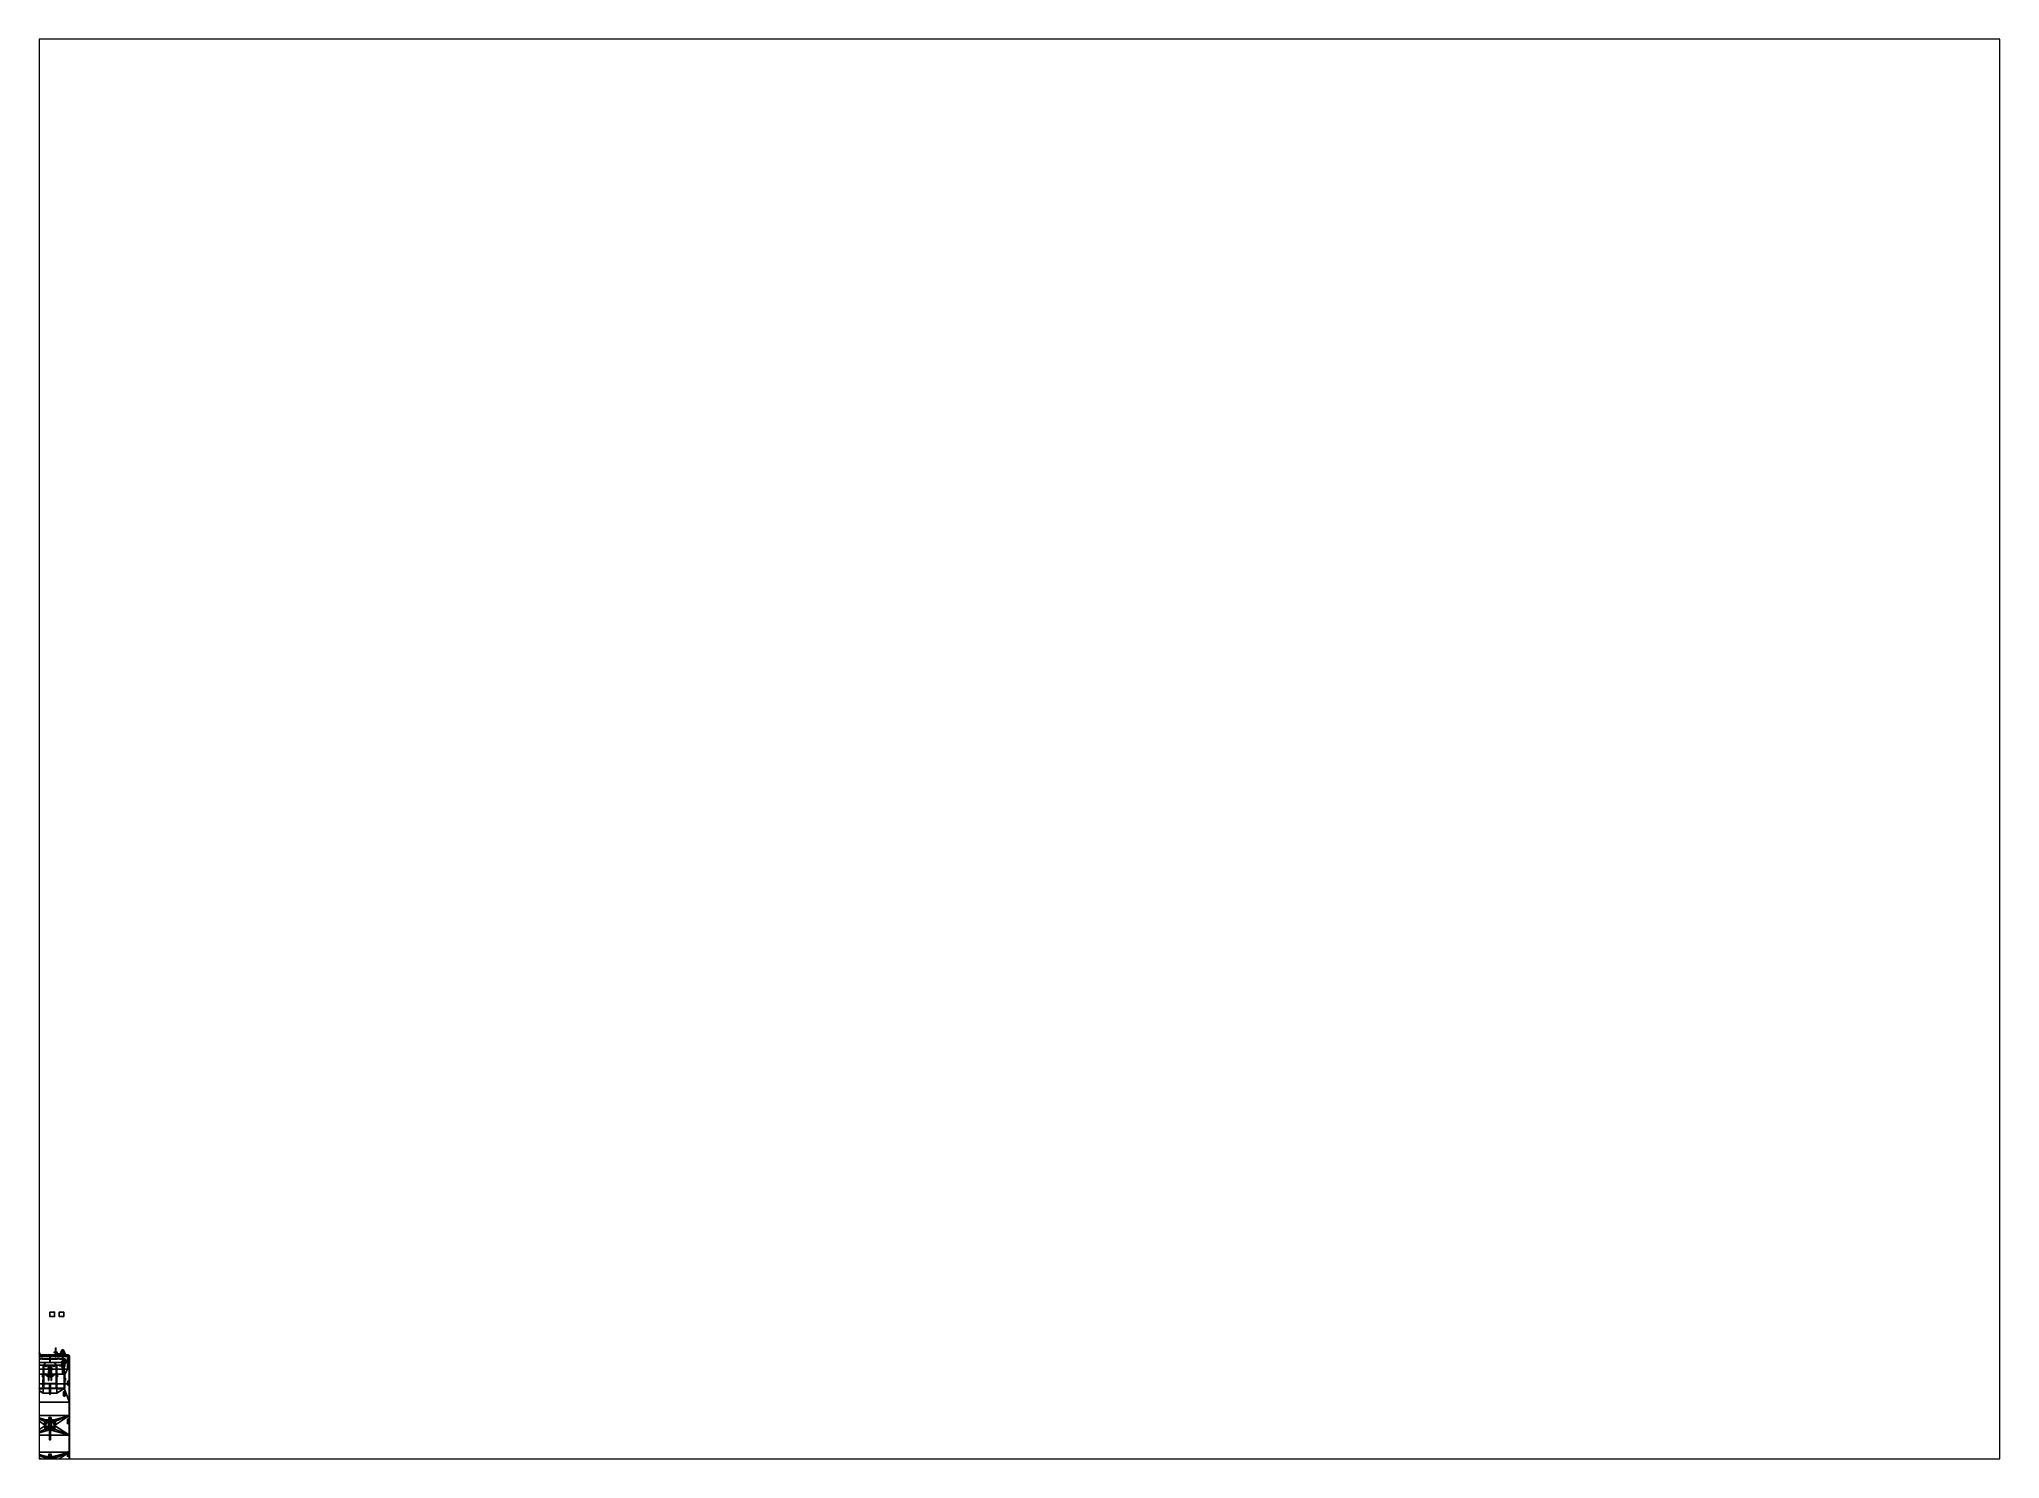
# Paper-space layout 'Layout1' of a CAD drawing. Header units: millimetres. Extents: x 28 to 251, y 20 to 181.
# The model-space entities are those that its viewports show. They can reach past a viewport. Long polylines and large blocks are cut down to what shows.
import ezdxf

# ---------------------------------------------------------------- set-up
doc = ezdxf.new("R2010")
doc.units = ezdxf.units.MM
for name, color, linetype in [('gun', 1, 'Continuous'), ('prop', 1, 'Continuous'), ('railings', 6, 'Continuous'), ('sleeve', 5, 'Continuous'), ('turret', 2, 'Continuous')]:
    doc.layers.add(name, color=color, linetype=linetype)

msp = doc.modelspace()

# ---------------------------------------------------------------- linework, layer by layer
for points in [[(1, 26.54, 1), (1, 26.54), (0, 26.54), (0, 26.54, 1)], [(1, 26.54), (1, 25.54), (0, 25.54), (0, 26.54)], [(0, 26.54), (0, 25.54), (0, 25.54, 1), (0, 26.54, 1)], [(0, 26.54, 1), (0, 25.54, 1), (1, 25.54, 1), (1, 26.54, 1)], [(0, 25.54, 1), (0, 25.54), (1, 25.54), (1, 25.54, 1)], [(1, 25.54, 1), (1, 25.54), (1, 26.54), (1, 26.54, 1)], [(3, 26.54), (3, 25.54), (2, 25.54), (2, 26.54)], [(2, 26.54), (2, 25.54), (3, 25.54), (3, 26.54)], [(-4.2, 16.87, 1.21), (-4.08, 17.14, 1.21), (-4.13, 17.14, 1.18), (-4.25, 16.87, 1.18)], [(-4.13, 17.14, 1.07), (-4.25, 16.87, 1.07), (-4.25, 16.87, 1.18), (-4.13, 17.14, 1.18)], [(-4.08, 17.14, 1.04), (-4.2, 16.87, 1.04), (-4.25, 16.87, 1.07), (-4.13, 17.14, 1.07)], [(4.2, 16.87, 1.21), (4.08, 17.14, 1.21), (-4.08, 17.14, 1.21), (-4.2, 16.87, 1.21)], [(-4.1, 17.08, 1.04), (-4.2, 16.87, 1.04), (-4.2, 16.87, 1.04), (-4.08, 17.14, 1.04)], [(-4.1, 17.08, -0.32), (-4.2, 16.87, -0.34), (-4.2, 16.87, 1.04), (-4.1, 17.08, 1.04)], [(4.1, 17.08, -0.32), (4.2, 16.87, -0.34), (-4.2, 16.87, -0.34), (-4.1, 17.08, -0.32)], [(-3.94, 17.26, 1.18), (-4.13, 17.14, 1.18), (4.13, 17.14, 1.18), (3.94, 17.26, 1.18)], [(-4.13, 17.14, 1.18), (-3.94, 17.26, 1.18), (3.94, 17.26, 1.18), (4.13, 17.14, 1.18)], [(-3.94, 17.26, 1.07), (-4.13, 17.14, 1.07), (4.13, 17.14, 1.07), (3.94, 17.26, 1.07)], [(3.94, 17.26, 1.07), (4.13, 17.14, 1.07), (-4.13, 17.14, 1.07), (-3.94, 17.26, 1.07)], [(-4.08, 17.14, 1.21), (-3.94, 17.23, 1.21), (-3.94, 17.26, 1.18), (-4.13, 17.14, 1.18)], [(-3.94, 17.26, 1.07), (-4.13, 17.14, 1.07), (-4.13, 17.14, 1.18), (-3.94, 17.26, 1.18)], [(-3.94, 17.23, 1.04), (-4.08, 17.14, 1.04), (-4.13, 17.14, 1.07), (-3.94, 17.26, 1.07)], [(4.08, 17.14, 1.04), (4.1, 17.08, 1.04), (-4.1, 17.08, 1.04), (-4.08, 17.14, 1.04)], [(4.1, 17.08, 1.04), (4.1, 17.08, -0.32), (-4.1, 17.08, -0.32), (-4.1, 17.08, 1.04)], [(4.08, 17.14, 1.21), (3.94, 17.23, 1.21), (-3.94, 17.23, 1.21), (-4.08, 17.14, 1.21)], [(3.94, 17.23, 1.04), (4.08, 17.14, 1.04), (-4.08, 17.14, 1.04), (-3.94, 17.23, 1.04)], [(3.94, 17.26, 1.18), (3.94, 17.26, 1.07), (-3.94, 17.26, 1.07), (-3.94, 17.26, 1.18)], [(-3.94, 17.26, 1.18), (-3.94, 17.23, 1.21), (3.94, 17.23, 1.21), (3.94, 17.26, 1.18)], [(3.94, 17.26, 1.07), (3.94, 17.23, 1.04), (-3.94, 17.23, 1.04), (-3.94, 17.26, 1.07)], [(-2.9, 18.24, 0.16), (-2.87, 18.24, 0.13), (-3.41, 17.24, 0.13), (-3.44, 17.24, 0.16)], [(-2.87, 18.24, 0.19), (-2.9, 18.24, 0.16), (-3.44, 17.24, 0.16), (-3.41, 17.24, 0.19)], [(-3.44, 17.24, 0.16), (-3.41, 17.24, 0.13), (-3.41, 17.08, 0.13), (-3.44, 17.08, 0.16)], [(-3.41, 17.24, 0.19), (-3.44, 17.24, 0.16), (-3.44, 17.08, 0.16), (-3.41, 17.08, 0.19)], [(-2.84, 18.24, 0.16), (-2.87, 18.24, 0.19), (-3.41, 17.24, 0.19), (-3.38, 17.24, 0.16)], [(-2.87, 18.24, 0.13), (-2.84, 18.24, 0.16), (-3.38, 17.24, 0.16), (-3.41, 17.24, 0.13)], [(-3.38, 17.24, 0.16), (-3.41, 17.24, 0.19), (-3.41, 17.08, 0.19), (-3.38, 17.08, 0.16)], [(-3.41, 17.24, 0.13), (-3.38, 17.24, 0.16), (-3.38, 17.08, 0.16), (-3.41, 17.08, 0.13)], [(-2.95, 17.08, 0.72), (-2.98, 17.08, 0.75), (-2.9, 18.18, 0.19), (-2.87, 18.24, 0.13)], [(-2.98, 17.08, 0.75), (-2.95, 17.08, 0.78), (-2.87, 18.24, 0.19), (-2.9, 18.18, 0.19)], [(-2.95, 17.08, 0.78), (-2.92, 17.08, 0.75), (-2.84, 18.24, 0.16), (-2.87, 18.24, 0.19)], [(-2.92, 17.08, 0.75), (-2.95, 17.08, 0.72), (-2.87, 18.24, 0.13), (-2.84, 18.24, 0.16)], [(-2.81, 18.32, 0.16), (-2.81, 18.29, 0.13), (-2.87, 18.24, 0.13), (-2.9, 18.24, 0.16)], [(-2.81, 18.29, 0.19), (-2.81, 18.32, 0.16), (-2.9, 18.24, 0.16), (-2.87, 18.24, 0.19)], [(-2.81, 18.26, 0.16), (-2.81, 18.29, 0.19), (-2.87, 18.24, 0.19), (-2.84, 18.24, 0.16)], [(-2.81, 18.29, 0.13), (-2.81, 18.26, 0.16), (-2.84, 18.24, 0.16), (-2.87, 18.24, 0.13)], [(-2.69, 18.32, 0.16), (-2.69, 18.29, 0.13), (-2.81, 18.29, 0.13), (-2.81, 18.32, 0.16)], [(-2.69, 18.29, 0.19), (-2.69, 18.32, 0.16), (-2.81, 18.32, 0.16), (-2.81, 18.29, 0.19)], [(-2.69, 18.26, 0.16), (-2.69, 18.29, 0.19), (-2.81, 18.29, 0.19), (-2.81, 18.26, 0.16)], [(-2.69, 18.29, 0.13), (-2.69, 18.26, 0.16), (-2.81, 18.26, 0.16), (-2.81, 18.29, 0.13)], [(-2.77, 18.18, -0.96), (-2.77, 17.19, -0.96), (-2.77, 17.23, -0.13), (-2.77, 18.25, -0.89)], [(-2.77, 18.25, -0.89), (-2.77, 17.23, -0.13), (-2.77, 18.18, -0.34), (-2.77, 18.25, -0.42)], [(-2.77, 18.25, -0.42), (-2.77, 18.18, -0.34), (-2.73, 18.18, -0.34), (-2.73, 18.25, -0.42)], [(-2.73, 18.25, -0.42), (-2.73, 18.25, -0.89), (-2.77, 18.25, -0.89), (-2.77, 18.25, -0.42)], [(-2.73, 18.25, -0.89), (-2.73, 18.18, -0.96), (-2.77, 18.18, -0.96), (-2.77, 18.25, -0.89)], [(-2.77, 18.18, -0.34), (-2.77, 17.23, -0.13), (-2.73, 17.23, -0.13), (-2.73, 18.18, -0.34)], [(-2.73, 18.18, -0.96), (-2.73, 17.19, -0.96), (-2.77, 17.19, -0.96), (-2.77, 18.18, -0.96)], [(-2.73, 17.23, 1.42), (-2.73, 17.23, -0.13), (-2.77, 17.23, -0.13), (-2.77, 17.23, 1.42)], [(-2.77, 17.23, -0.13), (-2.77, 17.19, -0.96), (-2.77, 17.19, 1.42), (-2.77, 17.23, 1.42)], [(-2.77, 17.23, 1.42), (-2.77, 17.19, 1.42), (-2.73, 17.19, 1.42), (-2.73, 17.23, 1.42)], [(-2.77, 17.19, 1.42), (-2.77, 17.19, -0.96), (-2.73, 17.19, -0.96), (-2.73, 17.19, 1.42)], [(-2.77, 17.19, 1.32), (-2.75, 17.19, 1.3), (-2.75, 16.5, 1.3), (-2.77, 16.5, 1.32)], [(-2.75, 17.19, 1.34), (-2.77, 17.19, 1.32), (-2.77, 16.5, 1.32), (-2.75, 16.5, 1.34)], [(-2.75, 17.19, 1.3), (-2.73, 17.19, 1.32), (-2.73, 16.5, 1.32), (-2.75, 16.5, 1.3)], [(-2.73, 17.19, 1.32), (-2.75, 17.19, 1.34), (-2.75, 16.5, 1.34), (-2.73, 16.5, 1.32)], [(-2.73, 17.23, -0.13), (-2.73, 17.19, -0.96), (-2.73, 18.18, -0.96), (-2.73, 18.25, -0.89)], [(-2.73, 18.18, -0.34), (-2.73, 17.23, -0.13), (-2.73, 18.25, -0.89), (-2.73, 18.25, -0.42)], [(-2.73, 17.19, 1.42), (-2.73, 17.19, -0.96), (-2.73, 17.23, -0.13), (-2.73, 17.23, 1.42)], [(-2.69, 18.32, 0.16), (-2.69, 18.29, 0.19), (-2.63, 18.24, 0.19), (-2.6, 18.24, 0.16)], [(-2.69, 18.29, 0.13), (-2.69, 18.32, 0.16), (-2.6, 18.24, 0.16), (-2.63, 18.24, 0.13)], [(-2.69, 18.26, 0.16), (-2.69, 18.29, 0.13), (-2.63, 18.24, 0.13), (-2.66, 18.24, 0.16)], [(-2.69, 18.29, 0.19), (-2.69, 18.26, 0.16), (-2.66, 18.24, 0.16), (-2.63, 18.24, 0.19)], [(-2.55, 17.08, 0.72), (-2.58, 17.08, 0.75), (-2.66, 18.24, 0.16), (-2.63, 18.24, 0.13)], [(-2.58, 17.08, 0.75), (-2.55, 17.08, 0.78), (-2.63, 18.24, 0.19), (-2.66, 18.24, 0.16)], [(-2.66, 18.24, 0.16), (-2.63, 18.24, 0.13), (-2.09, 17.24, 0.13), (-2.12, 17.24, 0.16)], [(-2.63, 18.24, 0.19), (-2.66, 18.24, 0.16), (-2.12, 17.24, 0.16), (-2.09, 17.24, 0.19)], [(-2.55, 17.08, 0.78), (-2.52, 17.08, 0.75), (-2.6, 18.18, 0.19), (-2.63, 18.24, 0.19)], [(-2.52, 17.08, 0.75), (-2.55, 17.08, 0.72), (-2.63, 18.24, 0.13), (-2.6, 18.18, 0.19)], [(-2.6, 18.24, 0.16), (-2.63, 18.24, 0.19), (-2.09, 17.24, 0.19), (-2.06, 17.24, 0.16)], [(-2.63, 18.24, 0.13), (-2.6, 18.24, 0.16), (-2.06, 17.24, 0.16), (-2.09, 17.24, 0.13)], [(-2.12, 17.24, 0.16), (-2.09, 17.24, 0.13), (-2.09, 17.08, 0.13), (-2.12, 17.08, 0.16)], [(-2.09, 17.24, 0.19), (-2.12, 17.24, 0.16), (-2.12, 17.08, 0.16), (-2.09, 17.08, 0.19)], [(-2.06, 17.24, 0.16), (-2.09, 17.24, 0.19), (-2.09, 17.08, 0.19), (-2.06, 17.08, 0.16)], [(-2.09, 17.24, 0.13), (-2.06, 17.24, 0.16), (-2.06, 17.08, 0.16), (-2.09, 17.08, 0.13)], [(0, 15.59, 5.6), (-0.02, 15.57, 5.6), (-0.02, 17.09, 7.55), (0, 17.11, 7.55)], [(0, 17.07, 7.55), (0.02, 17.09, 7.55), (0, 17.11, 7.55), (-0.02, 17.09, 7.55)], [(-0.02, 15.57, 5.6), (0, 15.55, 5.6), (0, 17.07, 7.55), (-0.02, 17.09, 7.55)], [(0.02, 15.57, 5.6), (0, 15.59, 5.6), (0, 17.11, 7.55), (0.02, 17.09, 7.55)], [(0, 15.55, 5.6), (0.02, 15.57, 5.6), (0.02, 17.09, 7.55), (0, 17.07, 7.55)], [(0.87, 17.83, 0.96), (0.87, 17.81, 0.96), (0.96, 17.78, 0.86), (0.96, 17.86, 0.86)], [(0.96, 17.86, 0.86), (0.96, 17.86, 0.82), (0.87, 17.83, 0.95), (0.87, 17.83, 0.96)], [(0.96, 17.86, 0.82), (0.96, 17.78, 0.82), (0.87, 17.81, 0.95), (0.87, 17.83, 0.95)], [(0.87, 17.83, 0.95), (0.87, 17.81, 0.95), (0.87, 17.81, 0.96), (0.87, 17.83, 0.96)], [(0.87, 17.81, 0.96), (0.87, 17.81, 0.95), (0.96, 17.78, 0.82), (0.96, 17.78, 0.86)], [(0.96, 17.78, 0.82), (0.96, 17.86, 0.82), (0.98, 17.84, 0.8), (0.98, 17.8, 0.8)], [(0.98, 17.8, 0.83), (0.98, 17.84, 0.83), (0.96, 17.86, 0.86), (0.96, 17.78, 0.86)], [(0.98, 17.84, 0.83), (0.98, 17.84, 0.8), (0.96, 17.86, 0.82), (0.96, 17.86, 0.86)], [(0.96, 17.78, 0.86), (0.96, 17.78, 0.82), (0.98, 17.8, 0.8), (0.98, 17.8, 0.83)], [(0.98, 17.84, 0.83), (0.98, 17.8, 0.83), (1.15, 17.78, 0.71), (1.15, 17.86, 0.71)], [(1.15, 17.86, 0.65), (1.15, 17.78, 0.65), (0.98, 17.8, 0.8), (0.98, 17.84, 0.8)], [(1.15, 17.86, 0.71), (1.15, 17.86, 0.65), (0.98, 17.84, 0.8), (0.98, 17.84, 0.83)], [(0.98, 17.8, 0.83), (0.98, 17.8, 0.8), (1.15, 17.78, 0.65), (1.15, 17.78, 0.71)], [(1.35, 17.86, 0.71), (1.35, 17.86, 0.65), (1.15, 17.86, 0.65), (1.15, 17.86, 0.71)], [(1.35, 17.86, 0.65), (1.35, 17.78, 0.65), (1.15, 17.78, 0.65), (1.15, 17.86, 0.65)], [(1.15, 17.86, 0.71), (1.15, 17.78, 0.71), (1.35, 17.78, 0.71), (1.35, 17.86, 0.71)], [(1.15, 17.78, 0.71), (1.15, 17.78, 0.65), (1.35, 17.78, 0.65), (1.35, 17.78, 0.71)], [(1.25, 17.85, 0.71), (1.22, 17.82, 0.71), (1.22, 17.82, 1.6), (1.25, 17.85, 1.6)], [(1.25, 17.85, 1.6), (1.22, 17.82, 1.6), (1.25, 17.79, 1.6), (1.28, 17.82, 1.6)], [(1.22, 17.82, 0.71), (1.25, 17.79, 0.71), (1.25, 17.79, 1.6), (1.22, 17.82, 1.6)], [(1.25, 18.73, 4.05), (1.23, 18.73, 4.03), (1.23, 16.85, 1.99), (1.25, 16.85, 2.01)], [(1.23, 18.73, 4.03), (1.25, 18.73, 4.01), (1.25, 16.85, 1.97), (1.23, 16.85, 1.99)], [(1.25, 18.73, 4.05), (1.23, 18.73, 4.03), (1.23, 16.85, 2.99), (1.25, 16.85, 3.01)], [(1.23, 18.73, 4.03), (1.25, 18.73, 4.01), (1.25, 16.85, 2.97), (1.23, 16.85, 2.99)], [(1.25, 18.26, 1.4), (1.23, 18.26, 1.38), (1.23, 17.38, 1.38), (1.25, 17.38, 1.4)], [(1.23, 18.26, 1.38), (1.25, 18.26, 1.36), (1.25, 17.38, 1.36), (1.23, 17.38, 1.38)], [(1.27, 18.26, 1.38), (1.25, 18.26, 1.36), (1.23, 18.26, 1.38), (1.25, 18.26, 1.4)], [(1.25, 17.38, 1.4), (1.23, 17.38, 1.38), (1.25, 17.38, 1.36), (1.27, 17.38, 1.38)], [(1.25, 18.74, 4.05), (1.24, 18.73, 4.04), (1.24, 16.77, 3.04), (1.25, 16.76, 3.04)], [(1.25, 17.83, 1.6), (1.24, 17.82, 1.6), (1.24, 18.73, 4.04), (1.25, 18.74, 4.05)], [(1.24, 18.73, 4.04), (1.25, 18.72, 4.03), (1.25, 16.78, 3.04), (1.24, 16.77, 3.04)], [(1.24, 17.82, 1.6), (1.25, 17.81, 1.6), (1.25, 18.72, 4.03), (1.24, 18.73, 4.04)], [(1.8, 17.49, 0.31), (1.79, 17.48, 0.31), (1.24, 17.78, 1.38), (1.25, 17.79, 1.38)], [(1.79, 17.48, 0.31), (1.8, 17.47, 0.31), (1.25, 17.77, 1.38), (1.24, 17.78, 1.38)], [(1.26, 18.73, 4.04), (1.25, 18.74, 4.05), (1.25, 16.76, 3.04), (1.26, 16.77, 3.04)], [(1.26, 17.82, 1.6), (1.25, 17.83, 1.6), (1.25, 18.74, 4.05), (1.26, 18.73, 4.04)], [(1.27, 18.73, 4.03), (1.25, 18.73, 4.05), (1.25, 16.85, 2.01), (1.27, 16.85, 1.99)], [(1.25, 18.73, 4.01), (1.27, 18.73, 4.03), (1.27, 16.85, 1.99), (1.25, 16.85, 1.97)], [(1.27, 18.73, 4.03), (1.25, 18.73, 4.05), (1.25, 16.85, 3.01), (1.27, 16.85, 2.99)], [(1.25, 18.73, 4.01), (1.27, 18.73, 4.03), (1.27, 16.85, 2.99), (1.25, 16.85, 2.97)], [(1.25, 18.72, 4.03), (1.26, 18.73, 4.04), (1.26, 16.77, 3.04), (1.25, 16.78, 3.04)], [(1.25, 17.81, 1.6), (1.26, 17.82, 1.6), (1.26, 18.73, 4.04), (1.25, 18.72, 4.03)], [(1.27, 18.26, 1.38), (1.25, 18.26, 1.4), (1.25, 17.38, 1.4), (1.27, 17.38, 1.38)], [(1.25, 18.26, 1.36), (1.27, 18.26, 1.38), (1.27, 17.38, 1.38), (1.25, 17.38, 1.36)], [(1.28, 17.82, 0.71), (1.25, 17.85, 0.71), (1.25, 17.85, 1.6), (1.28, 17.82, 1.6)], [(1.25, 17.79, 0.71), (1.28, 17.82, 0.71), (1.28, 17.82, 1.6), (1.25, 17.79, 1.6)], [(1.81, 17.48, 0.31), (1.8, 17.49, 0.31), (1.25, 17.79, 1.38), (1.26, 17.78, 1.38)], [(1.8, 17.47, 0.31), (1.81, 17.48, 0.31), (1.26, 17.78, 1.38), (1.25, 17.77, 1.38)], [(1.35, 17.78, 0.65), (1.35, 17.86, 0.65), (1.52, 17.84, 0.8), (1.52, 17.8, 0.8)], [(1.52, 17.84, 0.83), (1.52, 17.84, 0.8), (1.35, 17.86, 0.65), (1.35, 17.86, 0.71)], [(1.52, 17.8, 0.83), (1.52, 17.84, 0.83), (1.35, 17.86, 0.71), (1.35, 17.78, 0.71)], [(1.35, 17.78, 0.71), (1.35, 17.78, 0.65), (1.52, 17.8, 0.8), (1.52, 17.8, 0.83)], [(1.54, 17.86, 0.82), (1.54, 17.78, 0.82), (1.52, 17.8, 0.8), (1.52, 17.84, 0.8)], [(1.54, 17.86, 0.86), (1.54, 17.86, 0.82), (1.52, 17.84, 0.8), (1.52, 17.84, 0.83)], [(1.52, 17.84, 0.83), (1.52, 17.8, 0.83), (1.54, 17.78, 0.86), (1.54, 17.86, 0.86)], [(1.52, 17.8, 0.83), (1.52, 17.8, 0.8), (1.54, 17.78, 0.82), (1.54, 17.78, 0.86)], [(1.63, 17.83, 0.96), (1.63, 17.83, 0.95), (1.54, 17.86, 0.82), (1.54, 17.86, 0.86)], [(1.54, 17.78, 0.82), (1.54, 17.86, 0.82), (1.63, 17.83, 0.95), (1.63, 17.81, 0.95)], [(1.63, 17.81, 0.96), (1.63, 17.83, 0.96), (1.54, 17.86, 0.86), (1.54, 17.78, 0.86)], [(1.54, 17.78, 0.86), (1.54, 17.78, 0.82), (1.63, 17.81, 0.95), (1.63, 17.81, 0.96)], [(1.63, 17.81, 0.95), (1.63, 17.83, 0.95), (1.63, 17.83, 0.96), (1.63, 17.81, 0.96)], [(1.74, 17.47, 0.25), (1.74, 17.08, 0.32), (1.74, 17.08, 0.81), (1.74, 17.49, 0.31)], [(1.86, 17.49, 0.31), (1.86, 17.47, 0.25), (1.74, 17.47, 0.25), (1.74, 17.49, 0.31)], [(1.74, 17.49, 0.31), (1.74, 17.08, 0.81), (1.86, 17.08, 0.81), (1.86, 17.49, 0.31)], [(1.86, 17.47, 0.25), (1.86, 17.08, 0.32), (1.74, 17.08, 0.32), (1.74, 17.47, 0.25)], [(1.86, 17.08, 0.81), (1.86, 17.08, 0.32), (1.86, 17.47, 0.25), (1.86, 17.49, 0.31)], [(2.63, 18.24, 0.19), (2.6, 18.24, 0.16), (2.06, 17.24, 0.16), (2.09, 17.24, 0.19)], [(2.6, 18.24, 0.16), (2.63, 18.24, 0.13), (2.09, 17.24, 0.13), (2.06, 17.24, 0.16)], [(2.09, 17.24, 0.19), (2.06, 17.24, 0.16), (2.06, 17.08, 0.16), (2.09, 17.08, 0.19)], [(2.06, 17.24, 0.16), (2.09, 17.24, 0.13), (2.09, 17.08, 0.13), (2.06, 17.08, 0.16)], [(2.63, 18.24, 0.13), (2.66, 18.24, 0.16), (2.12, 17.24, 0.16), (2.09, 17.24, 0.13)], [(2.66, 18.24, 0.16), (2.63, 18.24, 0.19), (2.09, 17.24, 0.19), (2.12, 17.24, 0.16)], [(2.09, 17.24, 0.13), (2.12, 17.24, 0.16), (2.12, 17.08, 0.16), (2.09, 17.08, 0.13)], [(2.12, 17.24, 0.16), (2.09, 17.24, 0.19), (2.09, 17.08, 0.19), (2.12, 17.08, 0.16)], [(2.55, 17.08, 0.72), (2.52, 17.08, 0.75), (2.6, 18.18, 0.19), (2.63, 18.24, 0.13)], [(2.52, 17.08, 0.75), (2.55, 17.08, 0.78), (2.63, 18.24, 0.19), (2.6, 18.18, 0.19)], [(2.55, 17.08, 0.78), (2.58, 17.08, 0.75), (2.66, 18.24, 0.16), (2.63, 18.24, 0.19)], [(2.58, 17.08, 0.75), (2.55, 17.08, 0.72), (2.63, 18.24, 0.13), (2.66, 18.24, 0.16)], [(2.69, 18.29, 0.19), (2.69, 18.32, 0.16), (2.6, 18.24, 0.16), (2.63, 18.24, 0.19)], [(2.69, 18.32, 0.16), (2.69, 18.29, 0.13), (2.63, 18.24, 0.13), (2.6, 18.24, 0.16)], [(2.69, 18.29, 0.13), (2.69, 18.26, 0.16), (2.66, 18.24, 0.16), (2.63, 18.24, 0.13)], [(2.69, 18.26, 0.16), (2.69, 18.29, 0.19), (2.63, 18.24, 0.19), (2.66, 18.24, 0.16)], [(2.81, 18.29, 0.19), (2.81, 18.32, 0.16), (2.69, 18.32, 0.16), (2.69, 18.29, 0.19)], [(2.81, 18.32, 0.16), (2.81, 18.29, 0.13), (2.69, 18.29, 0.13), (2.69, 18.32, 0.16)], [(2.81, 18.29, 0.13), (2.81, 18.26, 0.16), (2.69, 18.26, 0.16), (2.69, 18.29, 0.13)], [(2.81, 18.26, 0.16), (2.81, 18.29, 0.19), (2.69, 18.29, 0.19), (2.69, 18.26, 0.16)], [(2.73, 18.18, -0.96), (2.73, 17.19, -0.96), (2.73, 17.23, -0.13), (2.73, 18.25, -0.89)], [(2.77, 18.25, -0.89), (2.77, 18.18, -0.96), (2.73, 18.18, -0.96), (2.73, 18.25, -0.89)], [(2.73, 18.25, -0.89), (2.73, 17.23, -0.13), (2.73, 18.18, -0.34), (2.73, 18.25, -0.42)], [(2.77, 18.25, -0.42), (2.77, 18.25, -0.89), (2.73, 18.25, -0.89), (2.73, 18.25, -0.42)], [(2.73, 18.25, -0.42), (2.73, 18.18, -0.34), (2.77, 18.18, -0.34), (2.77, 18.25, -0.42)], [(2.77, 18.18, -0.96), (2.77, 17.19, -0.96), (2.73, 17.19, -0.96), (2.73, 18.18, -0.96)], [(2.73, 18.18, -0.34), (2.73, 17.23, -0.13), (2.77, 17.23, -0.13), (2.77, 18.18, -0.34)], [(2.73, 17.23, -0.13), (2.73, 17.19, -0.96), (2.73, 17.19, 1.42), (2.73, 17.23, 1.42)], [(2.77, 17.23, 1.42), (2.77, 17.23, -0.13), (2.73, 17.23, -0.13), (2.73, 17.23, 1.42)], [(2.73, 17.23, 1.42), (2.73, 17.19, 1.42), (2.77, 17.19, 1.42), (2.77, 17.23, 1.42)], [(2.73, 17.19, 1.42), (2.73, 17.19, -0.96), (2.77, 17.19, -0.96), (2.77, 17.19, 1.42)], [(2.75, 17.19, 1.34), (2.73, 17.19, 1.32), (2.73, 16.5, 1.32), (2.75, 16.5, 1.34)], [(2.73, 17.19, 1.32), (2.75, 17.19, 1.3), (2.75, 16.5, 1.3), (2.73, 16.5, 1.32)], [(2.77, 17.19, 1.32), (2.75, 17.19, 1.34), (2.75, 16.5, 1.34), (2.77, 16.5, 1.32)], [(2.75, 17.19, 1.3), (2.77, 17.19, 1.32), (2.77, 16.5, 1.32), (2.75, 16.5, 1.3)], [(2.77, 17.23, -0.13), (2.77, 17.19, -0.96), (2.77, 18.18, -0.96), (2.77, 18.25, -0.89)], [(2.77, 18.18, -0.34), (2.77, 17.23, -0.13), (2.77, 18.25, -0.89), (2.77, 18.25, -0.42)], [(2.77, 17.19, 1.42), (2.77, 17.19, -0.96), (2.77, 17.23, -0.13), (2.77, 17.23, 1.42)], [(2.81, 18.29, 0.13), (2.81, 18.32, 0.16), (2.9, 18.24, 0.16), (2.87, 18.24, 0.13)], [(2.81, 18.32, 0.16), (2.81, 18.29, 0.19), (2.87, 18.24, 0.19), (2.9, 18.24, 0.16)], [(2.81, 18.29, 0.19), (2.81, 18.26, 0.16), (2.84, 18.24, 0.16), (2.87, 18.24, 0.19)], [(2.81, 18.26, 0.16), (2.81, 18.29, 0.13), (2.87, 18.24, 0.13), (2.84, 18.24, 0.16)], [(2.87, 18.24, 0.19), (2.84, 18.24, 0.16), (3.38, 17.24, 0.16), (3.41, 17.24, 0.19)], [(2.84, 18.24, 0.16), (2.87, 18.24, 0.13), (3.41, 17.24, 0.13), (3.38, 17.24, 0.16)], [(2.95, 17.08, 0.72), (2.92, 17.08, 0.75), (2.84, 18.24, 0.16), (2.87, 18.24, 0.13)], [(2.92, 17.08, 0.75), (2.95, 17.08, 0.78), (2.87, 18.24, 0.19), (2.84, 18.24, 0.16)], [(2.87, 18.24, 0.13), (2.9, 18.24, 0.16), (3.44, 17.24, 0.16), (3.41, 17.24, 0.13)], [(2.9, 18.24, 0.16), (2.87, 18.24, 0.19), (3.41, 17.24, 0.19), (3.44, 17.24, 0.16)], [(2.95, 17.08, 0.78), (2.98, 17.08, 0.75), (2.9, 18.18, 0.19), (2.87, 18.24, 0.19)], [(2.98, 17.08, 0.75), (2.95, 17.08, 0.72), (2.87, 18.24, 0.13), (2.9, 18.18, 0.19)], [(3.41, 17.24, 0.19), (3.38, 17.24, 0.16), (3.38, 17.08, 0.16), (3.41, 17.08, 0.19)], [(3.38, 17.24, 0.16), (3.41, 17.24, 0.13), (3.41, 17.08, 0.13), (3.38, 17.08, 0.16)], [(3.41, 17.24, 0.13), (3.44, 17.24, 0.16), (3.44, 17.08, 0.16), (3.41, 17.08, 0.13)], [(3.44, 17.24, 0.16), (3.41, 17.24, 0.19), (3.41, 17.08, 0.19), (3.44, 17.08, 0.16)], [(4.13, 17.14, 1.18), (4.13, 17.14, 1.07), (3.94, 17.26, 1.07), (3.94, 17.26, 1.18)], [(3.94, 17.26, 1.18), (3.94, 17.23, 1.21), (4.08, 17.14, 1.21), (4.13, 17.14, 1.18)], [(4.13, 17.14, 1.07), (4.08, 17.14, 1.04), (3.94, 17.23, 1.04), (3.94, 17.26, 1.07)], [(4.13, 17.14, 1.18), (4.08, 17.14, 1.21), (4.2, 16.87, 1.21), (4.25, 16.87, 1.18)], [(4.25, 16.87, 1.07), (4.2, 16.87, 1.04), (4.08, 17.14, 1.04), (4.13, 17.14, 1.07)], [(4.2, 16.87, 1.04), (4.2, 16.87, 1.04), (4.1, 17.08, 1.04), (4.08, 17.14, 1.04)], [(4.2, 16.87, 1.04), (4.2, 16.87, -0.34), (4.1, 17.08, -0.32), (4.1, 17.08, 1.04)], [(4.25, 16.87, 1.18), (4.25, 16.87, 1.07), (4.13, 17.14, 1.07), (4.13, 17.14, 1.18)], [(-4.2, 16.87, 1.04), (-4.2, 6.98, 1.04), (-4.25, 6.98, 1.07), (-4.25, 16.87, 1.07)], [(-4.25, 16.87, 1.07), (-4.25, 6.98, 1.07), (-4.25, 6.98, 1.18), (-4.25, 16.87, 1.18)], [(-4.2, 6.98, 1.21), (-4.2, 16.87, 1.21), (-4.25, 16.87, 1.18), (-4.25, 6.98, 1.18)], [(-4.2, 10.97, -1.04), (-4.2, -10.52, -1.04), (-4.2, -13.62, -0.39), (-4.2, 16.87, -0.34)], [(4.2, 16.87, -0.34), (4.2, 10.97, -1.04), (-4.2, 10.97, -1.04), (-4.2, 16.87, -0.34)], [(-4.2, 16.87, -0.34), (-4.2, -13.62, -0.39), (-4.2, -13.62, 0.65), (-4.2, 4.11, 0.65)], [(-4.2, 16.87, -0.34), (-4.2, 4.11, 0.65), (-4.2, 6.98, 1.04), (-4.2, 16.87, 1.04)], [(3.1, 15.01, 1.21), (4.2, 16.87, 1.21), (-4.2, 16.87, 1.21), (-3.1, 15.01, 1.21)], [(-3.1, 10, 1.21), (-3.1, 15.01, 1.21), (-4.2, 16.87, 1.21), (-4.2, 6.98, 1.21)], [(-4.2, 16.58, 1.23), (-4.2, 15.64, 1.23), (-3.8, 15.64, 1.23), (-3.8, 16.58, 1.23)], [(-3.8, 16.58, 1.23), (-3.8, 16.58, 1.21), (-4.2, 16.58, 1.21), (-4.2, 16.58, 1.23)], [(-4.2, 16.58, 1.21), (-4.2, 15.64, 1.21), (-4.2, 15.64, 1.23), (-4.2, 16.58, 1.23)], [(-4.2, 15.64, 1.23), (-4.2, 15.64, 1.21), (-3.8, 15.64, 1.21), (-3.8, 15.64, 1.23)], [(-4, 16.37, 1.57), (-4.04, 16.35, 1.57), (-4.06, 16.31, 1.57), (-3.96, 16.35, 1.57)], [(-4.04, 16.35, 1.23), (-4.06, 16.31, 1.23), (-4.06, 16.31, 1.57), (-4.04, 16.35, 1.57)], [(-3.96, 16.35, 1.57), (-4.06, 16.31, 1.57), (-4.04, 16.27, 1.57), (-3.94, 16.31, 1.57)], [(-4.06, 16.31, 1.23), (-4.04, 16.27, 1.23), (-4.04, 16.27, 1.57), (-4.06, 16.31, 1.57)], [(-4, 15.96, 1.57), (-4.04, 15.94, 1.57), (-4.06, 15.9, 1.57), (-3.96, 15.94, 1.57)], [(-4.04, 15.94, 1.23), (-4.06, 15.9, 1.23), (-4.06, 15.9, 1.57), (-4.04, 15.94, 1.57)], [(-3.96, 15.94, 1.57), (-4.06, 15.9, 1.57), (-4.04, 15.86, 1.57), (-3.94, 15.9, 1.57)], [(-4.06, 15.9, 1.23), (-4.04, 15.86, 1.23), (-4.04, 15.86, 1.57), (-4.06, 15.9, 1.57)], [(-4, 16.37, 1.23), (-4.04, 16.35, 1.23), (-4.04, 16.35, 1.57), (-4, 16.37, 1.57)], [(-3.94, 16.31, 1.57), (-4.04, 16.27, 1.57), (-4, 16.25, 1.57), (-3.96, 16.27, 1.57)], [(-4.04, 16.27, 1.23), (-4, 16.25, 1.23), (-4, 16.25, 1.57), (-4.04, 16.27, 1.57)], [(-4, 15.96, 1.23), (-4.04, 15.94, 1.23), (-4.04, 15.94, 1.57), (-4, 15.96, 1.57)], [(-3.94, 15.9, 1.57), (-4.04, 15.86, 1.57), (-4, 15.84, 1.57), (-3.96, 15.86, 1.57)], [(-4.04, 15.86, 1.23), (-4, 15.84, 1.23), (-4, 15.84, 1.57), (-4.04, 15.86, 1.57)], [(-3.96, 16.35, 1.23), (-4, 16.37, 1.23), (-4, 16.37, 1.57), (-3.96, 16.35, 1.57)], [(-4, 16.25, 1.23), (-3.96, 16.27, 1.23), (-3.96, 16.27, 1.57), (-4, 16.25, 1.57)], [(-3.96, 15.94, 1.23), (-4, 15.96, 1.23), (-4, 15.96, 1.57), (-3.96, 15.94, 1.57)], [(-4, 15.84, 1.23), (-3.96, 15.86, 1.23), (-3.96, 15.86, 1.57), (-4, 15.84, 1.57)], [(-3.94, 16.31, 1.23), (-3.96, 16.35, 1.23), (-3.96, 16.35, 1.57), (-3.94, 16.31, 1.57)], [(-3.96, 16.27, 1.23), (-3.94, 16.31, 1.23), (-3.94, 16.31, 1.57), (-3.96, 16.27, 1.57)], [(-3.94, 15.9, 1.23), (-3.96, 15.94, 1.23), (-3.96, 15.94, 1.57), (-3.94, 15.9, 1.57)], [(-3.96, 15.86, 1.23), (-3.94, 15.9, 1.23), (-3.94, 15.9, 1.57), (-3.96, 15.86, 1.57)], [(-3.25, 16.37, 3.4), (-3.25, 16.37, 3.17), (-3.83, 15.58, 3.17), (-3.83, 15.58, 3.4)], [(-3.83, 15.58, 3.17), (-3.25, 16.37, 3.17), (3.25, 16.37, 3.17), (3.83, 15.58, 3.17)], [(3.83, 15.58, 3.4), (3.25, 16.37, 3.4), (-3.25, 16.37, 3.4), (-3.83, 15.58, 3.4)], [(-3.83, 14.17, 3.17), (-3.83, 15.58, 3.17), (3.83, 15.58, 3.17), (3.83, 14.17, 3.17)], [(3.83, 14.17, 3.4), (3.83, 15.58, 3.4), (-3.83, 15.58, 3.4), (-3.83, 14.17, 3.4)], [(-3.83, 15.58, 3.4), (-3.83, 15.58, 3.17), (-3.83, 14.17, 3.17), (-3.83, 14.17, 3.4)], [(3.25, 13.05, 3.4), (3.83, 14.17, 3.4), (-3.83, 14.17, 3.4), (-3.25, 13.05, 3.4)], [(-3.83, 14.17, 3.4), (-3.83, 14.17, 3.17), (-3.25, 13.05, 3.17), (-3.25, 13.05, 3.4)], [(-3.25, 13.05, 3.17), (-3.83, 14.17, 3.17), (3.83, 14.17, 3.17), (3.25, 13.05, 3.17)], [(-3.8, 15.64, 1.23), (-3.8, 15.64, 1.21), (-3.8, 16.58, 1.21), (-3.8, 16.58, 1.23)], [(3.25, 16.37, 3.4), (3.25, 16.37, 3.17), (-3.25, 16.37, 3.17), (-3.25, 16.37, 3.4)], [(-3.22, 15.63, 1.21), (-3.25, 15.6, 1.21), (-3.25, 15.6, 3.17), (-3.22, 15.63, 3.17)], [(-3.25, 15.6, 1.21), (-3.22, 15.57, 1.21), (-3.22, 15.57, 3.17), (-3.25, 15.6, 3.17)], [(-3.25, 10.08, 3.4), (-1.5, 8.95, 3.4), (-1.5, 13.05, 3.4), (-3.25, 13.05, 3.4)], [(-3.25, 10.08, 3.17), (-3.25, 13.05, 3.17), (3.25, 13.05, 3.17), (3.25, 10.08, 3.17)], [(-3.25, 13.05, 3.4), (-3.25, 13.05, 3.17), (-3.25, 10.08, 3.17), (-3.25, 10.08, 3.4)], [(-3.19, 15.6, 1.21), (-3.22, 15.63, 1.21), (-3.22, 15.63, 3.17), (-3.19, 15.6, 3.17)], [(-3.22, 15.57, 1.21), (-3.19, 15.6, 1.21), (-3.19, 15.6, 3.17), (-3.22, 15.57, 3.17)], [(-3.1, 13.2, 3.1), (-3.1, 13.2, 1.25), (-3.12, 13.2, 1.25), (-3.12, 13.2, 3.1)], [(-3.1, 13.2, 1.25), (-3.1, 12.45, 1.25), (-3.12, 12.45, 1.25), (-3.12, 13.2, 1.25)], [(-3.12, 13.2, 3.1), (-3.12, 12.45, 3.1), (-3.1, 12.45, 3.1), (-3.1, 13.2, 3.1)], [(-3.12, 13.2, 1.25), (-3.12, 12.45, 1.25), (-3.12, 12.45, 3.1), (-3.12, 13.2, 3.1)], [(-1.34, 15.01, 3.17), (-1.34, 15.01, 1.21), (-3.1, 15.01, 1.21), (-3.1, 15.01, 3.17)], [(-3.1, 15.01, 1.21), (-3.1, 13.2, 1.25), (-3.1, 13.2, 3.1), (-3.1, 15.01, 3.17)], [(-3.1, 13.2, 3.1), (-3.1, 10.46, 3.1), (-3.1, 10, 3.17), (-3.1, 15.01, 3.17)], [(-3.1, 15.01, 1.21), (-3.1, 10, 1.21), (-3.1, 10.46, 1.25), (-3.1, 13.2, 1.25)], [(-2.82, 15.62, -0.72), (-2.82, 15.46, -0.72), (-2.82, 15.46, -0.51), (-2.82, 15.62, -0.49)], [(-2.68, 15.62, -0.49), (-2.68, 15.62, -0.72), (-2.82, 15.62, -0.72), (-2.82, 15.62, -0.49)], [(-2.82, 15.62, -0.49), (-2.82, 15.46, -0.51), (-2.68, 15.46, -0.51), (-2.68, 15.62, -0.49)], [(-2.79, 15.62, -0.79), (-2.79, 15.46, -0.79), (-2.82, 15.46, -0.72), (-2.82, 15.62, -0.72)], [(-2.68, 15.62, -0.72), (-2.71, 15.62, -0.79), (-2.79, 15.62, -0.79), (-2.82, 15.62, -0.72)], [(-2.82, 15.46, -0.51), (-2.82, 15.46, -0.72), (-2.68, 15.46, -0.72), (-2.68, 15.46, -0.51)], [(-2.82, 15.46, -0.72), (-2.79, 15.46, -0.79), (-2.71, 15.46, -0.79), (-2.68, 15.46, -0.72)], [(-2.78, 15.46, -0.67), (-2.81, 15.46, -0.72), (-2.81, 13.68, -0.72), (-2.78, 14.12, -0.67)], [(-2.81, 15.46, -0.72), (-2.78, 15.46, -0.77), (-2.78, 13.24, -0.77), (-2.81, 13.68, -0.72)], [(-2.71, 15.62, -0.79), (-2.71, 15.46, -0.79), (-2.79, 15.46, -0.79), (-2.79, 15.62, -0.79)], [(-2.72, 15.46, -0.67), (-2.78, 15.46, -0.67), (-2.78, 14.12, -0.67), (-2.72, 14.12, -0.67)], [(-2.78, 15.46, -0.77), (-2.72, 15.46, -0.77), (-2.72, 13.24, -0.77), (-2.78, 13.24, -0.77)], [(-2.75, 16.5, 1.34), (-2.77, 16.5, 1.32), (-2.75, 16.5, 1.3), (-2.73, 16.5, 1.32)], [(-2.69, 15.46, -0.72), (-2.72, 15.46, -0.67), (-2.72, 14.12, -0.67), (-2.69, 13.68, -0.72)], [(-2.72, 15.46, -0.77), (-2.69, 15.46, -0.72), (-2.69, 13.68, -0.72), (-2.72, 13.24, -0.77)], [(-2.68, 15.46, -0.72), (-2.71, 15.46, -0.79), (-2.71, 15.62, -0.79), (-2.68, 15.62, -0.72)], [(-2.68, 15.46, -0.51), (-2.68, 15.46, -0.72), (-2.68, 15.62, -0.72), (-2.68, 15.62, -0.49)], [(-2.05, 16.48, 1.21), (-2.06, 16.47, 1.21), (-2.06, 16.47, 3.37), (-2.05, 16.48, 3.38)], [(-2.06, 16.37, 3.37), (-2.05, 16.37, 3.38), (-2.05, 16.48, 3.38), (-2.06, 16.47, 3.37)], [(-2.06, 16.47, 1.21), (-2.05, 16.46, 1.21), (-2.05, 16.46, 3.36), (-2.06, 16.47, 3.37)], [(-2.05, 16.37, 3.36), (-2.06, 16.37, 3.37), (-2.06, 16.47, 3.37), (-2.05, 16.46, 3.36)], [(-2.04, 16.47, 1.21), (-2.05, 16.48, 1.21), (-2.05, 16.48, 3.38), (-2.04, 16.47, 3.37)], [(-2.05, 16.48, 1.37), (-2.04, 16.47, 1.38), (-1.63, 16.47, 1.38), (-1.62, 16.48, 1.37)], [(-2.04, 16.47, 1.36), (-2.05, 16.48, 1.37), (-1.62, 16.48, 1.37), (-1.63, 16.47, 1.36)], [(-2.05, 16.48, 1.65), (-2.04, 16.47, 1.66), (-1.63, 16.47, 1.66), (-1.62, 16.48, 1.65)], [(-2.04, 16.47, 1.64), (-2.05, 16.48, 1.65), (-1.62, 16.48, 1.65), (-1.63, 16.47, 1.64)], [(-2.05, 16.48, 1.92), (-2.04, 16.47, 1.93), (-1.63, 16.47, 1.93), (-1.62, 16.48, 1.92)], [(-2.04, 16.47, 1.91), (-2.05, 16.48, 1.92), (-1.62, 16.48, 1.92), (-1.63, 16.47, 1.91)], [(-2.05, 16.48, 2.19), (-2.04, 16.47, 2.2), (-1.63, 16.47, 2.2), (-1.62, 16.48, 2.19)], [(-2.04, 16.47, 2.18), (-2.05, 16.48, 2.19), (-1.62, 16.48, 2.19), (-1.63, 16.47, 2.18)], [(-2.05, 16.48, 2.47), (-2.04, 16.47, 2.48), (-1.63, 16.47, 2.48), (-1.62, 16.48, 2.47)], [(-2.04, 16.47, 2.46), (-2.05, 16.48, 2.47), (-1.62, 16.48, 2.47), (-1.63, 16.47, 2.46)], [(-2.05, 16.48, 2.75), (-2.04, 16.47, 2.76), (-1.63, 16.47, 2.76), (-1.62, 16.48, 2.75)], [(-2.04, 16.47, 2.74), (-2.05, 16.48, 2.75), (-1.62, 16.48, 2.75), (-1.63, 16.47, 2.74)], [(-2.05, 16.48, 3.02), (-2.04, 16.47, 3.03), (-1.63, 16.47, 3.03), (-1.62, 16.48, 3.02)], [(-2.04, 16.47, 3.01), (-2.05, 16.48, 3.02), (-1.62, 16.48, 3.02), (-1.63, 16.47, 3.01)], [(-2.05, 16.48, 3.3), (-2.04, 16.47, 3.31), (-1.63, 16.47, 3.31), (-1.62, 16.48, 3.3)], [(-2.04, 16.47, 3.29), (-2.05, 16.48, 3.3), (-1.62, 16.48, 3.3), (-1.63, 16.47, 3.29)], [(-2.05, 16.37, 3.38), (-2.04, 16.37, 3.37), (-2.04, 16.47, 3.37), (-2.05, 16.48, 3.38)], [(-2.05, 16.46, 1.21), (-2.04, 16.47, 1.21), (-2.04, 16.47, 3.37), (-2.05, 16.46, 3.36)], [(-2.04, 16.47, 1.38), (-2.05, 16.46, 1.37), (-1.62, 16.46, 1.37), (-1.63, 16.47, 1.38)], [(-2.05, 16.46, 1.37), (-2.04, 16.47, 1.36), (-1.63, 16.47, 1.36), (-1.62, 16.46, 1.37)], [(-2.04, 16.47, 1.66), (-2.05, 16.46, 1.65), (-1.62, 16.46, 1.65), (-1.63, 16.47, 1.66)], [(-2.05, 16.46, 1.65), (-2.04, 16.47, 1.64), (-1.63, 16.47, 1.64), (-1.62, 16.46, 1.65)], [(-2.04, 16.47, 1.93), (-2.05, 16.46, 1.92), (-1.62, 16.46, 1.92), (-1.63, 16.47, 1.93)], [(-2.05, 16.46, 1.92), (-2.04, 16.47, 1.91), (-1.63, 16.47, 1.91), (-1.62, 16.46, 1.92)], [(-2.04, 16.47, 2.2), (-2.05, 16.46, 2.19), (-1.62, 16.46, 2.19), (-1.63, 16.47, 2.2)], [(-2.05, 16.46, 2.19), (-2.04, 16.47, 2.18), (-1.63, 16.47, 2.18), (-1.62, 16.46, 2.19)], [(-2.04, 16.47, 2.48), (-2.05, 16.46, 2.47), (-1.62, 16.46, 2.47), (-1.63, 16.47, 2.48)], [(-2.05, 16.46, 2.47), (-2.04, 16.47, 2.46), (-1.63, 16.47, 2.46), (-1.62, 16.46, 2.47)], [(-2.04, 16.47, 2.76), (-2.05, 16.46, 2.75), (-1.62, 16.46, 2.75), (-1.63, 16.47, 2.76)], [(-2.05, 16.46, 2.75), (-2.04, 16.47, 2.74), (-1.63, 16.47, 2.74), (-1.62, 16.46, 2.75)], [(-2.04, 16.47, 3.03), (-2.05, 16.46, 3.02), (-1.62, 16.46, 3.02), (-1.63, 16.47, 3.03)], [(-2.05, 16.46, 3.02), (-2.04, 16.47, 3.01), (-1.63, 16.47, 3.01), (-1.62, 16.46, 3.02)], [(-2.04, 16.47, 3.31), (-2.05, 16.46, 3.3), (-1.62, 16.46, 3.3), (-1.63, 16.47, 3.31)], [(-2.05, 16.46, 3.3), (-2.04, 16.47, 3.29), (-1.63, 16.47, 3.29), (-1.62, 16.46, 3.3)], [(-2.04, 16.37, 3.37), (-2.05, 16.37, 3.36), (-2.05, 16.46, 3.36), (-2.04, 16.47, 3.37)], [(-1.62, 16.48, 1.21), (-1.63, 16.47, 1.21), (-1.63, 16.47, 3.37), (-1.62, 16.48, 3.38)], [(-1.63, 16.37, 3.37), (-1.62, 16.37, 3.38), (-1.62, 16.48, 3.38), (-1.63, 16.47, 3.37)], [(-1.63, 16.47, 1.21), (-1.62, 16.46, 1.21), (-1.62, 16.46, 3.36), (-1.63, 16.47, 3.37)], [(-1.62, 16.37, 3.36), (-1.63, 16.37, 3.37), (-1.63, 16.47, 3.37), (-1.62, 16.46, 3.36)], [(-1.61, 16.47, 1.21), (-1.62, 16.48, 1.21), (-1.62, 16.48, 3.38), (-1.61, 16.47, 3.37)], [(-1.62, 16.37, 3.38), (-1.61, 16.37, 3.37), (-1.61, 16.47, 3.37), (-1.62, 16.48, 3.38)], [(-1.62, 16.46, 1.21), (-1.61, 16.47, 1.21), (-1.61, 16.47, 3.37), (-1.62, 16.46, 3.36)], [(-1.61, 16.37, 3.37), (-1.62, 16.37, 3.36), (-1.62, 16.46, 3.36), (-1.61, 16.47, 3.37)], [(-1.6, 12.93, 3.4), (-1.61, 12.92, 3.4), (-1.61, 12.92, 5.57), (-1.6, 12.93, 5.56)], [(-1.61, 12.5, 3.56), (-1.6, 12.51, 3.57), (-1.6, 12.92, 3.57), (-1.61, 12.93, 3.56)], [(-1.6, 12.51, 3.55), (-1.61, 12.5, 3.56), (-1.61, 12.93, 3.56), (-1.6, 12.92, 3.55)], [(-1.61, 12.5, 3.84), (-1.6, 12.51, 3.85), (-1.6, 12.92, 3.85), (-1.61, 12.93, 3.84)], [(-1.6, 12.51, 3.83), (-1.61, 12.5, 3.84), (-1.61, 12.93, 3.84), (-1.6, 12.92, 3.83)], [(-1.5, 12.92, 5.57), (-1.5, 12.93, 5.56), (-1.6, 12.93, 5.56), (-1.61, 12.92, 5.57)], [(-1.61, 12.92, 3.4), (-1.6, 12.91, 3.4), (-1.6, 12.91, 5.56), (-1.61, 12.92, 5.57)], [(-1.61, 12.49, 4.11), (-1.6, 12.5, 4.12), (-1.6, 12.91, 4.12), (-1.61, 12.92, 4.11)], [(-1.6, 12.5, 4.1), (-1.61, 12.49, 4.11), (-1.61, 12.92, 4.11), (-1.6, 12.91, 4.1)], [(-1.61, 12.49, 4.38), (-1.6, 12.5, 4.39), (-1.6, 12.91, 4.39), (-1.61, 12.92, 4.38)], [(-1.6, 12.5, 4.37), (-1.61, 12.49, 4.38), (-1.61, 12.92, 4.38), (-1.6, 12.91, 4.37)], [(-1.61, 12.49, 4.66), (-1.6, 12.5, 4.67), (-1.6, 12.91, 4.67), (-1.61, 12.92, 4.66)], [(-1.6, 12.5, 4.65), (-1.61, 12.49, 4.66), (-1.61, 12.92, 4.66), (-1.6, 12.91, 4.65)], [(-1.61, 12.49, 4.94), (-1.6, 12.5, 4.95), (-1.6, 12.91, 4.95), (-1.61, 12.92, 4.94)], [(-1.6, 12.5, 4.93), (-1.61, 12.49, 4.94), (-1.61, 12.92, 4.94), (-1.6, 12.91, 4.93)], [(-1.61, 12.49, 5.21), (-1.6, 12.5, 5.22), (-1.6, 12.91, 5.22), (-1.61, 12.92, 5.21)], [(-1.6, 12.5, 5.2), (-1.61, 12.49, 5.21), (-1.61, 12.92, 5.21), (-1.6, 12.91, 5.2)], [(-1.61, 12.49, 5.49), (-1.6, 12.5, 5.5), (-1.6, 12.91, 5.5), (-1.61, 12.92, 5.49)], [(-1.6, 12.5, 5.48), (-1.61, 12.49, 5.49), (-1.61, 12.92, 5.49), (-1.6, 12.91, 5.48)], [(-1.5, 12.91, 5.56), (-1.5, 12.92, 5.57), (-1.61, 12.92, 5.57), (-1.6, 12.91, 5.56)], [(-1.59, 12.92, 3.4), (-1.6, 12.93, 3.4), (-1.6, 12.93, 5.56), (-1.59, 12.92, 5.55)], [(-1.6, 12.51, 3.57), (-1.59, 12.5, 3.56), (-1.59, 12.93, 3.56), (-1.6, 12.92, 3.57)], [(-1.59, 12.5, 3.56), (-1.6, 12.51, 3.55), (-1.6, 12.92, 3.55), (-1.59, 12.93, 3.56)], [(-1.6, 12.51, 3.85), (-1.59, 12.5, 3.84), (-1.59, 12.93, 3.84), (-1.6, 12.92, 3.85)], [(-1.59, 12.5, 3.84), (-1.6, 12.51, 3.83), (-1.6, 12.92, 3.83), (-1.59, 12.93, 3.84)], [(-1.5, 12.93, 5.56), (-1.5, 12.92, 5.55), (-1.59, 12.92, 5.55), (-1.6, 12.93, 5.56)], [(-1.6, 12.91, 3.4), (-1.59, 12.92, 3.4), (-1.59, 12.92, 5.55), (-1.6, 12.91, 5.56)], [(-1.6, 12.5, 4.12), (-1.59, 12.49, 4.11), (-1.59, 12.92, 4.11), (-1.6, 12.91, 4.12)], [(-1.59, 12.49, 4.11), (-1.6, 12.5, 4.1), (-1.6, 12.91, 4.1), (-1.59, 12.92, 4.11)], [(-1.6, 12.5, 4.39), (-1.59, 12.49, 4.38), (-1.59, 12.92, 4.38), (-1.6, 12.91, 4.39)], [(-1.59, 12.49, 4.38), (-1.6, 12.5, 4.37), (-1.6, 12.91, 4.37), (-1.59, 12.92, 4.38)], [(-1.6, 12.5, 4.67), (-1.59, 12.49, 4.66), (-1.59, 12.92, 4.66), (-1.6, 12.91, 4.67)], [(-1.59, 12.49, 4.66), (-1.6, 12.5, 4.65), (-1.6, 12.91, 4.65), (-1.59, 12.92, 4.66)], [(-1.6, 12.5, 4.95), (-1.59, 12.49, 4.94), (-1.59, 12.92, 4.94), (-1.6, 12.91, 4.95)], [(-1.59, 12.49, 4.94), (-1.6, 12.5, 4.93), (-1.6, 12.91, 4.93), (-1.59, 12.92, 4.94)], [(-1.6, 12.5, 5.22), (-1.59, 12.49, 5.21), (-1.59, 12.92, 5.21), (-1.6, 12.91, 5.22)], [(-1.59, 12.49, 5.21), (-1.6, 12.5, 5.2), (-1.6, 12.91, 5.2), (-1.59, 12.92, 5.21)], [(-1.6, 12.5, 5.5), (-1.59, 12.49, 5.49), (-1.59, 12.92, 5.49), (-1.6, 12.91, 5.5)], [(-1.59, 12.49, 5.49), (-1.6, 12.5, 5.48), (-1.6, 12.91, 5.48), (-1.59, 12.92, 5.49)], [(-1.5, 12.92, 5.55), (-1.5, 12.91, 5.56), (-1.6, 12.91, 5.56), (-1.59, 12.92, 5.55)], [(-1.5, 14.9, 5.5), (-0.97, 15.59, 5.5), (0.97, 15.59, 5.5), (1.5, 14.9, 5.5)], [(1.5, 14.9, 5.6), (0.97, 15.59, 5.6), (-0.97, 15.59, 5.6), (-1.5, 14.9, 5.6)], [(-0.97, 15.59, 5.6), (-0.97, 15.59, 5.5), (-1.5, 14.9, 5.5), (-1.5, 14.9, 5.6)], [(1.5, 11.06, 5.6), (1.5, 14.9, 5.6), (-1.5, 14.9, 5.6), (-1.5, 11.06, 5.6)], [(-1.5, 14.9, 5.6), (-1.5, 14.9, 5.5), (-1.5, 13.05, 5.5), (-1.5, 8.95, 5.6)], [(-1.5, 13.05, 5.5), (-1.5, 14.9, 5.5), (1.5, 14.9, 5.5), (1.5, 13.05, 5.5)], [(1.5, 13.05, 5.5), (1.5, 13.05, 3.4), (-1.5, 13.05, 3.4), (-1.5, 13.05, 5.5)], [(-1.5, 13.05, 5.5), (-1.5, 13.05, 3.4), (-1.5, 11.83, 3.52), (-1.5, 11.83, 5.32)], [(-1.5, 13.05, 3.4), (-1.5, 8.95, 3.4), (-1.5, 10.38, 3.52), (-1.5, 11.83, 3.52)], [(-1.5, 11.83, 5.32), (-1.5, 10.38, 5.32), (-1.5, 8.95, 5.6), (-1.5, 13.05, 5.5)], [(-1.34, 10, 3.17), (-1.34, 10, 1.21), (-1.34, 15.01, 1.21), (-1.34, 15.01, 3.17)], [(1.34, 15.01, 1.21), (-1.34, 15.01, 1.21), (-1.34, 10, 1.21), (1.34, 10, 1.21)], [(0.97, 15.59, 5.6), (0.97, 15.59, 5.5), (-0.97, 15.59, 5.5), (-0.97, 15.59, 5.6)], [(-0.92, 14.97, 3.4), (-0.97, 14.87, 3.4), (-0.97, 14.87, 5.5), (-0.92, 14.97, 5.5)], [(-0.97, 14.87, 3.4), (-0.92, 14.77, 3.4), (-0.92, 14.77, 5.5), (-0.97, 14.87, 5.5)], [(-0.92, 14.77, 3.4), (-0.81, 14.77, 3.4), (-0.81, 14.77, 5.5), (-0.92, 14.77, 5.5)], [(-0.81, 14.97, 3.4), (-0.92, 14.97, 3.4), (-0.92, 14.97, 5.5), (-0.81, 14.97, 5.5)], [(-0.81, 14.77, 3.4), (-0.75, 14.87, 3.4), (-0.75, 14.87, 5.5), (-0.81, 14.77, 5.5)], [(-0.75, 14.87, 3.4), (-0.81, 14.97, 3.4), (-0.81, 14.97, 5.5), (-0.75, 14.87, 5.5)], [(0.8, 14.97, 3.4), (0.75, 14.87, 3.4), (0.75, 14.87, 5.5), (0.8, 14.97, 5.5)], [(0.75, 14.87, 3.4), (0.8, 14.77, 3.4), (0.8, 14.77, 5.5), (0.75, 14.87, 5.5)], [(0.8, 14.77, 3.4), (0.91, 14.77, 3.4), (0.91, 14.77, 5.5), (0.8, 14.77, 5.5)], [(0.91, 14.97, 3.4), (0.8, 14.97, 3.4), (0.8, 14.97, 5.5), (0.91, 14.97, 5.5)], [(0.91, 14.77, 3.4), (0.97, 14.87, 3.4), (0.97, 14.87, 5.5), (0.91, 14.77, 5.5)], [(0.97, 14.87, 3.4), (0.91, 14.97, 3.4), (0.91, 14.97, 5.5), (0.97, 14.87, 5.5)], [(1.5, 14.9, 5.5), (0.97, 15.59, 5.5), (0.97, 15.59, 5.6), (1.5, 14.9, 5.6)], [(1.21, 16.85, 3.04), (1.2, 16.81, 3.04), (1.21, 16.77, 3.04), (1.25, 16.86, 3.04)], [(1.21, 16.85, 1.21), (1.2, 16.81, 1.21), (1.2, 16.81, 3.04), (1.21, 16.85, 3.04)], [(1.2, 16.81, 1.21), (1.21, 16.77, 1.21), (1.21, 16.77, 3.04), (1.2, 16.81, 3.04)], [(1.25, 16.86, 1.21), (1.21, 16.85, 1.21), (1.21, 16.85, 3.04), (1.25, 16.86, 3.04)], [(1.25, 16.86, 3.04), (1.21, 16.77, 3.04), (1.25, 16.76, 3.04), (1.29, 16.85, 3.04)], [(1.21, 16.77, 1.21), (1.25, 16.76, 1.21), (1.25, 16.76, 3.04), (1.21, 16.77, 3.04)], [(1.29, 16.85, 1.21), (1.25, 16.86, 1.21), (1.25, 16.86, 3.04), (1.29, 16.85, 3.04)], [(1.29, 16.85, 3.04), (1.25, 16.76, 3.04), (1.29, 16.77, 3.04), (1.3, 16.81, 3.04)], [(1.25, 16.76, 1.21), (1.29, 16.77, 1.21), (1.29, 16.77, 3.04), (1.25, 16.76, 3.04)], [(1.3, 16.81, 1.21), (1.29, 16.85, 1.21), (1.29, 16.85, 3.04), (1.3, 16.81, 3.04)], [(1.29, 16.77, 1.21), (1.3, 16.81, 1.21), (1.3, 16.81, 3.04), (1.29, 16.77, 3.04)], [(1.34, 15.01, 1.21), (1.34, 10, 1.21), (1.34, 10, 3.17), (1.34, 15.01, 3.17)], [(3.1, 15.01, 3.17), (3.1, 15.01, 1.21), (1.34, 15.01, 1.21), (1.34, 15.01, 3.17)], [(1.5, 13.05, 5.5), (1.5, 14.9, 5.5), (1.5, 14.9, 5.6), (1.5, 8.95, 5.6)], [(3.25, 10.08, 3.4), (3.25, 13.05, 3.4), (1.5, 13.05, 3.4), (1.5, 8.95, 3.4)], [(1.5, 11.83, 3.52), (1.5, 13.05, 3.4), (1.5, 13.05, 5.5), (1.5, 11.83, 5.32)], [(1.5, 11.83, 3.52), (1.5, 10.38, 3.52), (1.5, 8.95, 3.4), (1.5, 13.05, 3.4)], [(1.5, 13.05, 5.5), (1.5, 8.95, 5.6), (1.5, 10.38, 5.32), (1.5, 11.83, 5.32)], [(1.5, 12.93, 5.56), (1.5, 12.92, 5.57), (1.61, 12.92, 5.57), (1.6, 12.93, 5.56)], [(1.5, 12.92, 5.55), (1.5, 12.93, 5.56), (1.6, 12.93, 5.56), (1.59, 12.92, 5.55)], [(1.5, 12.91, 5.56), (1.5, 12.92, 5.55), (1.59, 12.92, 5.55), (1.6, 12.91, 5.56)], [(1.5, 12.92, 5.57), (1.5, 12.91, 5.56), (1.6, 12.91, 5.56), (1.61, 12.92, 5.57)], [(1.6, 12.93, 3.4), (1.59, 12.92, 3.4), (1.59, 12.92, 5.55), (1.6, 12.93, 5.56)], [(1.6, 12.92, 3.85), (1.59, 12.93, 3.84), (1.59, 12.5, 3.84), (1.6, 12.51, 3.85)], [(1.59, 12.93, 3.84), (1.6, 12.92, 3.83), (1.6, 12.51, 3.83), (1.59, 12.5, 3.84)], [(1.6, 12.92, 3.57), (1.59, 12.93, 3.56), (1.59, 12.5, 3.56), (1.6, 12.51, 3.57)], [(1.59, 12.93, 3.56), (1.6, 12.92, 3.55), (1.6, 12.51, 3.55), (1.59, 12.5, 3.56)], [(1.59, 12.92, 3.4), (1.6, 12.91, 3.4), (1.6, 12.91, 5.56), (1.59, 12.92, 5.55)], [(1.6, 12.91, 4.67), (1.59, 12.92, 4.66), (1.59, 12.49, 4.66), (1.6, 12.5, 4.67)], [(1.59, 12.92, 4.66), (1.6, 12.91, 4.65), (1.6, 12.5, 4.65), (1.59, 12.49, 4.66)], [(1.6, 12.91, 4.39), (1.59, 12.92, 4.38), (1.59, 12.49, 4.38), (1.6, 12.5, 4.39)], [(1.59, 12.92, 4.38), (1.6, 12.91, 4.37), (1.6, 12.5, 4.37), (1.59, 12.49, 4.38)], [(1.6, 12.91, 4.12), (1.59, 12.92, 4.11), (1.59, 12.49, 4.11), (1.6, 12.5, 4.12)], [(1.59, 12.92, 4.11), (1.6, 12.91, 4.1), (1.6, 12.5, 4.1), (1.59, 12.49, 4.11)], [(1.6, 12.91, 5.5), (1.59, 12.92, 5.49), (1.59, 12.49, 5.49), (1.6, 12.5, 5.5)], [(1.59, 12.92, 5.49), (1.6, 12.91, 5.48), (1.6, 12.5, 5.48), (1.59, 12.49, 5.49)], [(1.6, 12.91, 5.22), (1.59, 12.92, 5.21), (1.59, 12.49, 5.21), (1.6, 12.5, 5.22)], [(1.59, 12.92, 5.21), (1.6, 12.91, 5.2), (1.6, 12.5, 5.2), (1.59, 12.49, 5.21)], [(1.6, 12.91, 4.95), (1.59, 12.92, 4.94), (1.59, 12.49, 4.94), (1.6, 12.5, 4.95)], [(1.59, 12.92, 4.94), (1.6, 12.91, 4.93), (1.6, 12.5, 4.93), (1.59, 12.49, 4.94)], [(1.61, 12.92, 3.4), (1.6, 12.93, 3.4), (1.6, 12.93, 5.56), (1.61, 12.92, 5.57)], [(1.61, 12.93, 3.84), (1.6, 12.92, 3.85), (1.6, 12.51, 3.85), (1.61, 12.5, 3.84)], [(1.6, 12.92, 3.83), (1.61, 12.93, 3.84), (1.61, 12.5, 3.84), (1.6, 12.51, 3.83)], [(1.61, 12.93, 3.56), (1.6, 12.92, 3.57), (1.6, 12.51, 3.57), (1.61, 12.5, 3.56)], [(1.6, 12.92, 3.55), (1.61, 12.93, 3.56), (1.61, 12.5, 3.56), (1.6, 12.51, 3.55)], [(1.6, 12.91, 3.4), (1.61, 12.92, 3.4), (1.61, 12.92, 5.57), (1.6, 12.91, 5.56)], [(1.61, 12.92, 4.66), (1.6, 12.91, 4.67), (1.6, 12.5, 4.67), (1.61, 12.49, 4.66)], [(1.6, 12.91, 4.65), (1.61, 12.92, 4.66), (1.61, 12.49, 4.66), (1.6, 12.5, 4.65)], [(1.61, 12.92, 4.38), (1.6, 12.91, 4.39), (1.6, 12.5, 4.39), (1.61, 12.49, 4.38)], [(1.6, 12.91, 4.37), (1.61, 12.92, 4.38), (1.61, 12.49, 4.38), (1.6, 12.5, 4.37)], [(1.61, 12.92, 4.11), (1.6, 12.91, 4.12), (1.6, 12.5, 4.12), (1.61, 12.49, 4.11)], [(1.6, 12.91, 4.1), (1.61, 12.92, 4.11), (1.61, 12.49, 4.11), (1.6, 12.5, 4.1)], [(1.61, 12.92, 5.49), (1.6, 12.91, 5.5), (1.6, 12.5, 5.5), (1.61, 12.49, 5.49)], [(1.6, 12.91, 5.48), (1.61, 12.92, 5.49), (1.61, 12.49, 5.49), (1.6, 12.5, 5.48)], [(1.61, 12.92, 5.21), (1.6, 12.91, 5.22), (1.6, 12.5, 5.22), (1.61, 12.49, 5.21)], [(1.6, 12.91, 5.2), (1.61, 12.92, 5.21), (1.61, 12.49, 5.21), (1.6, 12.5, 5.2)], [(1.61, 12.92, 4.94), (1.6, 12.91, 4.95), (1.6, 12.5, 4.95), (1.61, 12.49, 4.94)], [(1.6, 12.91, 4.93), (1.61, 12.92, 4.94), (1.61, 12.49, 4.94), (1.6, 12.5, 4.93)], [(1.62, 16.48, 1.21), (1.61, 16.47, 1.21), (1.61, 16.47, 3.37), (1.62, 16.48, 3.38)], [(1.61, 16.37, 3.37), (1.62, 16.37, 3.38), (1.62, 16.48, 3.38), (1.61, 16.47, 3.37)], [(1.61, 16.47, 1.21), (1.62, 16.46, 1.21), (1.62, 16.46, 3.36), (1.61, 16.47, 3.37)], [(1.62, 16.37, 3.36), (1.61, 16.37, 3.37), (1.61, 16.47, 3.37), (1.62, 16.46, 3.36)], [(1.63, 16.47, 1.21), (1.62, 16.48, 1.21), (1.62, 16.48, 3.38), (1.63, 16.47, 3.37)], [(1.63, 16.47, 2.46), (1.62, 16.48, 2.47), (2.05, 16.48, 2.47), (2.04, 16.47, 2.46)], [(1.62, 16.48, 2.47), (1.63, 16.47, 2.48), (2.04, 16.47, 2.48), (2.05, 16.48, 2.47)], [(1.63, 16.47, 2.18), (1.62, 16.48, 2.19), (2.05, 16.48, 2.19), (2.04, 16.47, 2.18)], [(1.62, 16.48, 2.19), (1.63, 16.47, 2.2), (2.04, 16.47, 2.2), (2.05, 16.48, 2.19)], [(1.63, 16.47, 1.91), (1.62, 16.48, 1.92), (2.05, 16.48, 1.92), (2.04, 16.47, 1.91)], [(1.62, 16.48, 1.92), (1.63, 16.47, 1.93), (2.04, 16.47, 1.93), (2.05, 16.48, 1.92)], [(1.63, 16.47, 1.64), (1.62, 16.48, 1.65), (2.05, 16.48, 1.65), (2.04, 16.47, 1.64)], [(1.62, 16.48, 1.65), (1.63, 16.47, 1.66), (2.04, 16.47, 1.66), (2.05, 16.48, 1.65)], [(1.63, 16.47, 1.36), (1.62, 16.48, 1.37), (2.05, 16.48, 1.37), (2.04, 16.47, 1.36)], [(1.62, 16.48, 1.37), (1.63, 16.47, 1.38), (2.04, 16.47, 1.38), (2.05, 16.48, 1.37)], [(1.62, 16.37, 3.38), (1.63, 16.37, 3.37), (1.63, 16.47, 3.37), (1.62, 16.48, 3.38)], [(1.63, 16.47, 3.29), (1.62, 16.48, 3.3), (2.05, 16.48, 3.3), (2.04, 16.47, 3.29)], [(1.62, 16.48, 3.3), (1.63, 16.47, 3.31), (2.04, 16.47, 3.31), (2.05, 16.48, 3.3)], [(1.63, 16.47, 3.01), (1.62, 16.48, 3.02), (2.05, 16.48, 3.02), (2.04, 16.47, 3.01)], [(1.62, 16.48, 3.02), (1.63, 16.47, 3.03), (2.04, 16.47, 3.03), (2.05, 16.48, 3.02)], [(1.63, 16.47, 2.74), (1.62, 16.48, 2.75), (2.05, 16.48, 2.75), (2.04, 16.47, 2.74)], [(1.62, 16.48, 2.75), (1.63, 16.47, 2.76), (2.04, 16.47, 2.76), (2.05, 16.48, 2.75)], [(1.62, 16.46, 1.21), (1.63, 16.47, 1.21), (1.63, 16.47, 3.37), (1.62, 16.46, 3.36)], [(1.62, 16.46, 2.47), (1.63, 16.47, 2.46), (2.04, 16.47, 2.46), (2.05, 16.46, 2.47)], [(1.63, 16.47, 2.48), (1.62, 16.46, 2.47), (2.05, 16.46, 2.47), (2.04, 16.47, 2.48)], [(1.62, 16.46, 2.19), (1.63, 16.47, 2.18), (2.04, 16.47, 2.18), (2.05, 16.46, 2.19)], [(1.63, 16.47, 2.2), (1.62, 16.46, 2.19), (2.05, 16.46, 2.19), (2.04, 16.47, 2.2)], [(1.62, 16.46, 1.92), (1.63, 16.47, 1.91), (2.04, 16.47, 1.91), (2.05, 16.46, 1.92)], [(1.63, 16.47, 1.93), (1.62, 16.46, 1.92), (2.05, 16.46, 1.92), (2.04, 16.47, 1.93)], [(1.62, 16.46, 1.65), (1.63, 16.47, 1.64), (2.04, 16.47, 1.64), (2.05, 16.46, 1.65)], [(1.63, 16.47, 1.66), (1.62, 16.46, 1.65), (2.05, 16.46, 1.65), (2.04, 16.47, 1.66)], [(1.62, 16.46, 1.37), (1.63, 16.47, 1.36), (2.04, 16.47, 1.36), (2.05, 16.46, 1.37)], [(1.63, 16.47, 1.38), (1.62, 16.46, 1.37), (2.05, 16.46, 1.37), (2.04, 16.47, 1.38)], [(1.63, 16.37, 3.37), (1.62, 16.37, 3.36), (1.62, 16.46, 3.36), (1.63, 16.47, 3.37)], [(1.62, 16.46, 3.3), (1.63, 16.47, 3.29), (2.04, 16.47, 3.29), (2.05, 16.46, 3.3)], [(1.63, 16.47, 3.31), (1.62, 16.46, 3.3), (2.05, 16.46, 3.3), (2.04, 16.47, 3.31)], [(1.62, 16.46, 3.02), (1.63, 16.47, 3.01), (2.04, 16.47, 3.01), (2.05, 16.46, 3.02)], [(1.63, 16.47, 3.03), (1.62, 16.46, 3.02), (2.05, 16.46, 3.02), (2.04, 16.47, 3.03)], [(1.62, 16.46, 2.75), (1.63, 16.47, 2.74), (2.04, 16.47, 2.74), (2.05, 16.46, 2.75)], [(1.63, 16.47, 2.76), (1.62, 16.46, 2.75), (2.05, 16.46, 2.75), (2.04, 16.47, 2.76)], [(2.05, 16.48, 1.21), (2.04, 16.47, 1.21), (2.04, 16.47, 3.37), (2.05, 16.48, 3.38)], [(2.04, 16.37, 3.37), (2.05, 16.37, 3.38), (2.05, 16.48, 3.38), (2.04, 16.47, 3.37)], [(2.04, 16.47, 1.21), (2.05, 16.46, 1.21), (2.05, 16.46, 3.36), (2.04, 16.47, 3.37)], [(2.05, 16.37, 3.36), (2.04, 16.37, 3.37), (2.04, 16.47, 3.37), (2.05, 16.46, 3.36)], [(2.06, 16.47, 1.21), (2.05, 16.48, 1.21), (2.05, 16.48, 3.38), (2.06, 16.47, 3.37)], [(2.05, 16.37, 3.38), (2.06, 16.37, 3.37), (2.06, 16.47, 3.37), (2.05, 16.48, 3.38)], [(2.05, 16.46, 1.21), (2.06, 16.47, 1.21), (2.06, 16.47, 3.37), (2.05, 16.46, 3.36)], [(2.06, 16.37, 3.37), (2.05, 16.37, 3.36), (2.05, 16.46, 3.36), (2.06, 16.47, 3.37)], [(2.82, 15.62, -0.72), (2.79, 15.62, -0.79), (2.71, 15.62, -0.79), (2.68, 15.62, -0.72)], [(2.71, 15.62, -0.79), (2.71, 15.46, -0.79), (2.68, 15.46, -0.72), (2.68, 15.62, -0.72)], [(2.82, 15.62, -0.49), (2.82, 15.62, -0.72), (2.68, 15.62, -0.72), (2.68, 15.62, -0.49)], [(2.68, 15.62, -0.49), (2.68, 15.46, -0.51), (2.82, 15.46, -0.51), (2.82, 15.62, -0.49)], [(2.68, 15.62, -0.72), (2.68, 15.46, -0.72), (2.68, 15.46, -0.51), (2.68, 15.62, -0.49)], [(2.68, 15.46, -0.72), (2.71, 15.46, -0.79), (2.79, 15.46, -0.79), (2.82, 15.46, -0.72)], [(2.68, 15.46, -0.51), (2.68, 15.46, -0.72), (2.82, 15.46, -0.72), (2.82, 15.46, -0.51)], [(2.69, 15.46, -0.72), (2.72, 15.46, -0.77), (2.72, 13.24, -0.77), (2.69, 13.68, -0.72)], [(2.72, 15.46, -0.67), (2.69, 15.46, -0.72), (2.69, 13.68, -0.72), (2.72, 14.12, -0.67)], [(2.79, 15.62, -0.79), (2.79, 15.46, -0.79), (2.71, 15.46, -0.79), (2.71, 15.62, -0.79)], [(2.72, 15.46, -0.77), (2.78, 15.46, -0.77), (2.78, 13.24, -0.77), (2.72, 13.24, -0.77)], [(2.78, 15.46, -0.67), (2.72, 15.46, -0.67), (2.72, 14.12, -0.67), (2.78, 14.12, -0.67)], [(2.75, 16.5, 1.34), (2.73, 16.5, 1.32), (2.75, 16.5, 1.3), (2.77, 16.5, 1.32)], [(2.78, 15.46, -0.77), (2.81, 15.46, -0.72), (2.81, 13.68, -0.72), (2.78, 13.24, -0.77)], [(2.81, 15.46, -0.72), (2.78, 15.46, -0.67), (2.78, 14.12, -0.67), (2.81, 13.68, -0.72)], [(2.82, 15.46, -0.72), (2.79, 15.46, -0.79), (2.79, 15.62, -0.79), (2.82, 15.62, -0.72)], [(2.82, 15.46, -0.51), (2.82, 15.46, -0.72), (2.82, 15.62, -0.72), (2.82, 15.62, -0.49)], [(4.2, 16.87, 1.21), (3.1, 15.01, 1.21), (3.1, 10, 1.21), (4.2, 6.98, 1.21)], [(3.1, 13.2, 3.1), (3.1, 13.2, 1.25), (3.1, 15.01, 1.21), (3.1, 15.01, 3.17)], [(3.1, 15.01, 3.17), (3.1, 10, 3.17), (3.1, 10.46, 3.1), (3.1, 13.2, 3.1)], [(3.1, 13.2, 1.25), (3.1, 10.46, 1.25), (3.1, 10, 1.21), (3.1, 15.01, 1.21)], [(3.12, 13.2, 3.1), (3.12, 13.2, 1.25), (3.1, 13.2, 1.25), (3.1, 13.2, 3.1)], [(3.12, 13.2, 1.25), (3.12, 12.45, 1.25), (3.1, 12.45, 1.25), (3.1, 13.2, 1.25)], [(3.1, 13.2, 3.1), (3.1, 12.45, 3.1), (3.12, 12.45, 3.1), (3.12, 13.2, 3.1)], [(3.12, 12.45, 3.1), (3.12, 12.45, 1.25), (3.12, 13.2, 1.25), (3.12, 13.2, 3.1)], [(3.22, 15.63, 1.21), (3.19, 15.6, 1.21), (3.19, 15.6, 3.17), (3.22, 15.63, 3.17)], [(3.19, 15.6, 1.21), (3.22, 15.57, 1.21), (3.22, 15.57, 3.17), (3.19, 15.6, 3.17)], [(3.25, 15.6, 1.21), (3.22, 15.63, 1.21), (3.22, 15.63, 3.17), (3.25, 15.6, 3.17)], [(3.22, 15.57, 1.21), (3.25, 15.6, 1.21), (3.25, 15.6, 3.17), (3.22, 15.57, 3.17)], [(3.83, 15.58, 3.17), (3.25, 16.37, 3.17), (3.25, 16.37, 3.4), (3.83, 15.58, 3.4)], [(3.25, 13.05, 3.17), (3.83, 14.17, 3.17), (3.83, 14.17, 3.4), (3.25, 13.05, 3.4)], [(3.25, 10.08, 3.17), (3.25, 13.05, 3.17), (3.25, 13.05, 3.4), (3.25, 10.08, 3.4)], [(3.8, 16.58, 1.21), (3.8, 15.64, 1.21), (3.8, 15.64, 1.23), (3.8, 16.58, 1.23)], [(4.2, 16.58, 1.23), (4.2, 16.58, 1.21), (3.8, 16.58, 1.21), (3.8, 16.58, 1.23)], [(3.8, 16.58, 1.23), (3.8, 15.64, 1.23), (4.2, 15.64, 1.23), (4.2, 16.58, 1.23)], [(3.8, 15.64, 1.23), (3.8, 15.64, 1.21), (4.2, 15.64, 1.21), (4.2, 15.64, 1.23)], [(3.83, 14.17, 3.17), (3.83, 15.58, 3.17), (3.83, 15.58, 3.4), (3.83, 14.17, 3.4)], [(4, 16.37, 1.57), (3.96, 16.35, 1.57), (3.94, 16.31, 1.57), (4.04, 16.35, 1.57)], [(3.96, 16.35, 1.23), (3.94, 16.31, 1.23), (3.94, 16.31, 1.57), (3.96, 16.35, 1.57)], [(4.04, 16.35, 1.57), (3.94, 16.31, 1.57), (3.96, 16.27, 1.57), (4.06, 16.31, 1.57)], [(3.94, 16.31, 1.23), (3.96, 16.27, 1.23), (3.96, 16.27, 1.57), (3.94, 16.31, 1.57)], [(4, 15.96, 1.57), (3.96, 15.94, 1.57), (3.94, 15.9, 1.57), (4.04, 15.94, 1.57)], [(3.96, 15.94, 1.23), (3.94, 15.9, 1.23), (3.94, 15.9, 1.57), (3.96, 15.94, 1.57)], [(4.04, 15.94, 1.57), (3.94, 15.9, 1.57), (3.96, 15.86, 1.57), (4.06, 15.9, 1.57)], [(3.94, 15.9, 1.23), (3.96, 15.86, 1.23), (3.96, 15.86, 1.57), (3.94, 15.9, 1.57)], [(4, 16.37, 1.23), (3.96, 16.35, 1.23), (3.96, 16.35, 1.57), (4, 16.37, 1.57)], [(4.06, 16.31, 1.57), (3.96, 16.27, 1.57), (4, 16.25, 1.57), (4.04, 16.27, 1.57)], [(3.96, 16.27, 1.23), (4, 16.25, 1.23), (4, 16.25, 1.57), (3.96, 16.27, 1.57)], [(4, 15.96, 1.23), (3.96, 15.94, 1.23), (3.96, 15.94, 1.57), (4, 15.96, 1.57)], [(4.06, 15.9, 1.57), (3.96, 15.86, 1.57), (4, 15.84, 1.57), (4.04, 15.86, 1.57)], [(3.96, 15.86, 1.23), (4, 15.84, 1.23), (4, 15.84, 1.57), (3.96, 15.86, 1.57)], [(4.04, 16.35, 1.23), (4, 16.37, 1.23), (4, 16.37, 1.57), (4.04, 16.35, 1.57)], [(4, 16.25, 1.23), (4.04, 16.27, 1.23), (4.04, 16.27, 1.57), (4, 16.25, 1.57)], [(4.04, 15.94, 1.23), (4, 15.96, 1.23), (4, 15.96, 1.57), (4.04, 15.94, 1.57)], [(4, 15.84, 1.23), (4.04, 15.86, 1.23), (4.04, 15.86, 1.57), (4, 15.84, 1.57)], [(4.06, 16.31, 1.23), (4.04, 16.35, 1.23), (4.04, 16.35, 1.57), (4.06, 16.31, 1.57)], [(4.04, 16.27, 1.23), (4.06, 16.31, 1.23), (4.06, 16.31, 1.57), (4.04, 16.27, 1.57)], [(4.06, 15.9, 1.23), (4.04, 15.94, 1.23), (4.04, 15.94, 1.57), (4.06, 15.9, 1.57)], [(4.04, 15.86, 1.23), (4.06, 15.9, 1.23), (4.06, 15.9, 1.57), (4.04, 15.86, 1.57)], [(4.2, -13.62, -0.39), (4.2, -10.52, -1.04), (4.2, 10.97, -1.04), (4.2, 16.87, -0.34)], [(4.2, -13.62, 0.65), (4.2, -13.62, -0.39), (4.2, 16.87, -0.34), (4.2, 4.11, 0.65)], [(4.2, 6.98, 1.04), (4.2, 4.11, 0.65), (4.2, 16.87, -0.34), (4.2, 16.87, 1.04)], [(4.25, 6.98, 1.07), (4.2, 6.98, 1.04), (4.2, 16.87, 1.04), (4.25, 16.87, 1.07)], [(4.25, 16.87, 1.18), (4.2, 16.87, 1.21), (4.2, 6.98, 1.21), (4.25, 6.98, 1.18)], [(4.2, 15.64, 1.23), (4.2, 15.64, 1.21), (4.2, 16.58, 1.21), (4.2, 16.58, 1.23)], [(4.25, 6.98, 1.18), (4.25, 6.98, 1.07), (4.25, 16.87, 1.07), (4.25, 16.87, 1.18)], [(4.2, 10.97, -1.04), (4.2, -10.52, -1.04), (-4.2, -10.52, -1.04), (-4.2, 10.97, -1.04)], [(3.1, 10, 1.21), (-3.1, 10, 1.21), (-4.2, 6.98, 1.21), (4.2, 6.98, 1.21)], [(-3.35, 12.22, 1.21), (-3.36, 12.21, 1.21), (-3.36, 12.21, 3.38), (-3.35, 12.22, 3.37)], [(-3.25, 12.21, 3.38), (-3.25, 12.22, 3.37), (-3.35, 12.22, 3.37), (-3.36, 12.21, 3.38)], [(-3.36, 12.21, 1.21), (-3.35, 12.2, 1.21), (-3.35, 12.2, 3.37), (-3.36, 12.21, 3.38)], [(-3.35, 11.79, 2.46), (-3.36, 11.78, 2.47), (-3.36, 12.21, 2.47), (-3.35, 12.2, 2.46)], [(-3.36, 11.78, 2.47), (-3.35, 11.79, 2.48), (-3.35, 12.2, 2.48), (-3.36, 12.21, 2.47)], [(-3.35, 11.79, 2.18), (-3.36, 11.78, 2.19), (-3.36, 12.21, 2.19), (-3.35, 12.2, 2.18)], [(-3.36, 11.78, 2.19), (-3.35, 11.79, 2.2), (-3.35, 12.2, 2.2), (-3.36, 12.21, 2.19)], [(-3.35, 11.79, 1.91), (-3.36, 11.78, 1.92), (-3.36, 12.21, 1.92), (-3.35, 12.2, 1.91)], [(-3.36, 11.78, 1.92), (-3.35, 11.79, 1.93), (-3.35, 12.2, 1.93), (-3.36, 12.21, 1.92)], [(-3.35, 11.79, 1.64), (-3.36, 11.78, 1.65), (-3.36, 12.21, 1.65), (-3.35, 12.2, 1.64)], [(-3.36, 11.78, 1.65), (-3.35, 11.79, 1.66), (-3.35, 12.2, 1.66), (-3.36, 12.21, 1.65)], [(-3.35, 11.79, 1.36), (-3.36, 11.78, 1.37), (-3.36, 12.21, 1.37), (-3.35, 12.2, 1.36)], [(-3.36, 11.78, 1.37), (-3.35, 11.79, 1.38), (-3.35, 12.2, 1.38), (-3.36, 12.21, 1.37)], [(-3.25, 12.2, 3.37), (-3.25, 12.21, 3.38), (-3.36, 12.21, 3.38), (-3.35, 12.2, 3.37)], [(-3.35, 11.79, 3.29), (-3.36, 11.78, 3.3), (-3.36, 12.21, 3.3), (-3.35, 12.2, 3.29)], [(-3.36, 11.78, 3.3), (-3.35, 11.79, 3.31), (-3.35, 12.2, 3.31), (-3.36, 12.21, 3.3)], [(-3.35, 11.79, 3.01), (-3.36, 11.78, 3.02), (-3.36, 12.21, 3.02), (-3.35, 12.2, 3.01)], [(-3.36, 11.78, 3.02), (-3.35, 11.79, 3.03), (-3.35, 12.2, 3.03), (-3.36, 12.21, 3.02)], [(-3.35, 11.79, 2.74), (-3.36, 11.78, 2.75), (-3.36, 12.21, 2.75), (-3.35, 12.2, 2.74)], [(-3.36, 11.78, 2.75), (-3.35, 11.79, 2.76), (-3.35, 12.2, 2.76), (-3.36, 12.21, 2.75)], [(-3.35, 11.79, 1.21), (-3.36, 11.78, 1.21), (-3.36, 11.78, 3.38), (-3.35, 11.79, 3.37)], [(-3.25, 11.78, 3.38), (-3.25, 11.79, 3.37), (-3.35, 11.79, 3.37), (-3.36, 11.78, 3.38)], [(-3.36, 11.78, 1.21), (-3.35, 11.77, 1.21), (-3.35, 11.77, 3.37), (-3.36, 11.78, 3.38)], [(-3.25, 11.77, 3.37), (-3.25, 11.78, 3.38), (-3.36, 11.78, 3.38), (-3.35, 11.77, 3.37)], [(-3.34, 12.21, 1.21), (-3.35, 12.22, 1.21), (-3.35, 12.22, 3.37), (-3.34, 12.21, 3.36)], [(-3.25, 12.22, 3.37), (-3.25, 12.21, 3.36), (-3.34, 12.21, 3.36), (-3.35, 12.22, 3.37)], [(-3.35, 12.2, 1.21), (-3.34, 12.21, 1.21), (-3.34, 12.21, 3.36), (-3.35, 12.2, 3.37)], [(-3.34, 11.78, 2.47), (-3.35, 11.79, 2.46), (-3.35, 12.2, 2.46), (-3.34, 12.21, 2.47)], [(-3.35, 11.79, 2.48), (-3.34, 11.78, 2.47), (-3.34, 12.21, 2.47), (-3.35, 12.2, 2.48)], [(-3.34, 11.78, 2.19), (-3.35, 11.79, 2.18), (-3.35, 12.2, 2.18), (-3.34, 12.21, 2.19)], [(-3.35, 11.79, 2.2), (-3.34, 11.78, 2.19), (-3.34, 12.21, 2.19), (-3.35, 12.2, 2.2)], [(-3.34, 11.78, 1.92), (-3.35, 11.79, 1.91), (-3.35, 12.2, 1.91), (-3.34, 12.21, 1.92)], [(-3.35, 11.79, 1.93), (-3.34, 11.78, 1.92), (-3.34, 12.21, 1.92), (-3.35, 12.2, 1.93)], [(-3.34, 11.78, 1.65), (-3.35, 11.79, 1.64), (-3.35, 12.2, 1.64), (-3.34, 12.21, 1.65)], [(-3.35, 11.79, 1.66), (-3.34, 11.78, 1.65), (-3.34, 12.21, 1.65), (-3.35, 12.2, 1.66)], [(-3.34, 11.78, 1.37), (-3.35, 11.79, 1.36), (-3.35, 12.2, 1.36), (-3.34, 12.21, 1.37)], [(-3.35, 11.79, 1.38), (-3.34, 11.78, 1.37), (-3.34, 12.21, 1.37), (-3.35, 12.2, 1.38)], [(-3.25, 12.21, 3.36), (-3.25, 12.2, 3.37), (-3.35, 12.2, 3.37), (-3.34, 12.21, 3.36)], [(-3.34, 11.78, 3.3), (-3.35, 11.79, 3.29), (-3.35, 12.2, 3.29), (-3.34, 12.21, 3.3)], [(-3.35, 11.79, 3.31), (-3.34, 11.78, 3.3), (-3.34, 12.21, 3.3), (-3.35, 12.2, 3.31)], [(-3.34, 11.78, 3.02), (-3.35, 11.79, 3.01), (-3.35, 12.2, 3.01), (-3.34, 12.21, 3.02)], [(-3.35, 11.79, 3.03), (-3.34, 11.78, 3.02), (-3.34, 12.21, 3.02), (-3.35, 12.2, 3.03)], [(-3.34, 11.78, 2.75), (-3.35, 11.79, 2.74), (-3.35, 12.2, 2.74), (-3.34, 12.21, 2.75)], [(-3.35, 11.79, 2.76), (-3.34, 11.78, 2.75), (-3.34, 12.21, 2.75), (-3.35, 12.2, 2.76)], [(-3.34, 11.78, 1.21), (-3.35, 11.79, 1.21), (-3.35, 11.79, 3.37), (-3.34, 11.78, 3.36)], [(-3.25, 11.79, 3.37), (-3.25, 11.78, 3.36), (-3.34, 11.78, 3.36), (-3.35, 11.79, 3.37)], [(-3.35, 11.77, 1.21), (-3.34, 11.78, 1.21), (-3.34, 11.78, 3.36), (-3.35, 11.77, 3.37)], [(-3.25, 11.78, 3.36), (-3.25, 11.77, 3.37), (-3.35, 11.77, 3.37), (-3.34, 11.78, 3.36)], [(-3.23, 9.26, 2.43), (-3.1, 9.29, 2.48), (-2.97, 9.26, 2.43), (-3.28, 9.2, 2.3)], [(-3.28, 8.41, 2.3), (-3.23, 8.34, 2.43), (-3.23, 9.26, 2.43), (-3.28, 9.2, 2.3)], [(-3.28, 9.2, 2.3), (-2.97, 9.26, 2.43), (-2.92, 9.2, 2.3), (-3.23, 9.12, 2.17)], [(-3.23, 9.04, 2.17), (-3.28, 8.91, 2.3), (-3.28, 9.2, 2.3), (-3.23, 9.12, 2.17)], [(-3.23, 9.04, 1.21), (-3.28, 8.91, 1.21), (-3.28, 8.91, 2.3), (-3.23, 9.04, 2.17)], [(-3.28, 8.91, 1.21), (-3.28, 8.69, 1.21), (-3.28, 8.69, 2.3), (-3.28, 8.91, 2.3)], [(-3.28, 8.69, 1.21), (-3.23, 8.56, 1.21), (-3.23, 8.56, 2.17), (-3.28, 8.69, 2.3)], [(-3.23, 8.48, 2.17), (-3.28, 8.41, 2.3), (-3.28, 8.69, 2.3), (-3.23, 8.56, 2.17)], [(-3.25, 10.08, 3.17), (-1.5, 8.95, 3.17), (-1.5, 8.95, 3.4), (-3.25, 10.08, 3.4)], [(3.25, 10.08, 3.17), (1.5, 8.95, 3.17), (-1.5, 8.95, 3.17), (-3.25, 10.08, 3.17)], [(-3.23, 8.34, 2.43), (-3.1, 8.31, 2.48), (-3.1, 9.29, 2.48), (-3.23, 9.26, 2.43)], [(-3.23, 9.12, 2.17), (-2.92, 9.2, 2.3), (-2.97, 9.12, 2.17), (-3.1, 9.09, 2.12)], [(-3.1, 9.09, 2.12), (-3.23, 9.04, 2.17), (-3.23, 9.12, 2.17), (-3.1, 9.09, 2.12)], [(-3.1, 9.09, 1.21), (-3.23, 9.04, 1.21), (-3.23, 9.04, 2.17), (-3.1, 9.09, 2.12)], [(-3.23, 8.56, 1.21), (-3.1, 8.51, 1.21), (-3.1, 8.51, 2.12), (-3.23, 8.56, 2.17)], [(-3.1, 8.51, 2.12), (-3.23, 8.48, 2.17), (-3.23, 8.56, 2.17), (-3.1, 8.51, 2.12)], [(-3.1, 8.51, 2.12), (-2.97, 8.48, 2.17), (-2.92, 8.41, 2.3), (-3.23, 8.48, 2.17)], [(-3.12, 12.45, 2.95), (-3.12, 12.38, 2.95), (-3.12, 12.38, 3.03), (-3.12, 12.45, 3.03)], [(-3.1, 12.45, 2.95), (-3.1, 12.38, 2.95), (-3.12, 12.38, 2.95), (-3.12, 12.45, 2.95)], [(-3.12, 12.45, 3.03), (-3.12, 12.38, 3.03), (-3.1, 12.38, 3.03), (-3.1, 12.45, 3.03)], [(-3.12, 12.45, 1.33), (-3.12, 12.38, 1.33), (-3.12, 12.38, 1.41), (-3.12, 12.45, 1.41)], [(-3.1, 12.45, 1.33), (-3.1, 12.38, 1.33), (-3.12, 12.38, 1.33), (-3.12, 12.45, 1.33)], [(-3.12, 12.45, 1.41), (-3.12, 12.38, 1.41), (-3.1, 12.38, 1.41), (-3.1, 12.45, 1.41)], [(-3.1, 12.45, 1.25), (-3.1, 12.45, 1.33), (-3.12, 12.45, 1.33), (-3.12, 12.45, 1.25)], [(-3.12, 12.45, 2.95), (-3.12, 12.45, 1.41), (-3.1, 12.45, 1.41), (-3.1, 12.45, 2.95)], [(-3.12, 12.45, 3.1), (-3.12, 12.45, 3.03), (-3.1, 12.45, 3.03), (-3.1, 12.45, 3.1)], [(-3.12, 12.38, 3.03), (-3.12, 12.38, 2.95), (-3.1, 12.38, 2.95), (-3.1, 12.38, 3.03)], [(-3.12, 12.38, 1.41), (-3.12, 12.38, 1.33), (-3.1, 12.38, 1.33), (-3.1, 12.38, 1.41)], [(-3.12, 11.21, 1.25), (-3.12, 10.46, 1.25), (-3.12, 10.46, 3.1), (-3.12, 11.21, 3.1)], [(-3.1, 11.21, 3.1), (-3.1, 11.21, 1.25), (-3.12, 11.21, 1.25), (-3.12, 11.21, 3.1)], [(-3.1, 11.21, 1.25), (-3.1, 10.46, 1.25), (-3.12, 10.46, 1.25), (-3.12, 11.21, 1.25)], [(-3.12, 11.21, 3.1), (-3.12, 10.46, 3.1), (-3.1, 10.46, 3.1), (-3.1, 11.21, 3.1)], [(-3.12, 10.46, 2.95), (-3.12, 10.46, 1.41), (-3.1, 10.46, 1.41), (-3.1, 10.46, 2.95)], [(-3.1, 10.46, 1.25), (-3.1, 10.46, 1.33), (-3.12, 10.46, 1.33), (-3.12, 10.46, 1.25)], [(-3.12, 10.46, 1.41), (-3.12, 10.39, 1.41), (-3.1, 10.39, 1.41), (-3.1, 10.46, 1.41)], [(-3.1, 10.46, 1.33), (-3.1, 10.39, 1.33), (-3.12, 10.39, 1.33), (-3.12, 10.46, 1.33)], [(-3.12, 10.46, 1.33), (-3.12, 10.39, 1.33), (-3.12, 10.39, 1.41), (-3.12, 10.46, 1.41)], [(-3.12, 10.46, 3.1), (-3.12, 10.46, 3.03), (-3.1, 10.46, 3.03), (-3.1, 10.46, 3.1)], [(-3.12, 10.46, 2.95), (-3.12, 10.39, 2.95), (-3.12, 10.39, 3.03), (-3.12, 10.46, 3.03)], [(-3.1, 10.46, 2.95), (-3.1, 10.39, 2.95), (-3.12, 10.39, 2.95), (-3.12, 10.46, 2.95)], [(-3.12, 10.46, 3.03), (-3.12, 10.39, 3.03), (-3.1, 10.39, 3.03), (-3.1, 10.46, 3.03)], [(-3.12, 10.39, 1.41), (-3.12, 10.39, 1.33), (-3.1, 10.39, 1.33), (-3.1, 10.39, 1.41)], [(-3.12, 10.39, 3.03), (-3.12, 10.39, 2.95), (-3.1, 10.39, 2.95), (-3.1, 10.39, 3.03)], [(-3.1, 12.45, 1.25), (-3.1, 11.21, 1.25), (-3.1, 12.38, 1.33), (-3.1, 12.45, 1.33)], [(-3.1, 12.45, 1.41), (-3.1, 12.38, 1.41), (-3.1, 12.38, 2.95), (-3.1, 12.45, 2.95)], [(-3.1, 12.45, 3.03), (-3.1, 12.38, 3.03), (-3.1, 11.21, 3.1), (-3.1, 12.45, 3.1)], [(-3.1, 12.38, 3.03), (-3.1, 12.38, 1.33), (-3.1, 11.21, 1.25), (-3.1, 11.21, 3.1)], [(-3.1, 10, 1.21), (-3.1, 10.39, 1.33), (-3.1, 10.46, 1.33), (-3.1, 10.46, 1.25)], [(-3.1, 10.46, 1.41), (-3.1, 10.39, 1.41), (-3.1, 10.39, 2.95), (-3.1, 10.46, 2.95)], [(-3.1, 10.46, 3.03), (-3.1, 10.39, 3.03), (-3.1, 10, 3.17), (-3.1, 10.46, 3.1)], [(-3.1, 10.39, 3.03), (-3.1, 10.39, 1.33), (-3.1, 10, 1.21), (-3.1, 10, 3.17)], [(-3.1, 10, 3.17), (-3.1, 10, 1.21), (-1.34, 10, 1.21), (-1.34, 10, 3.17)], [(-3.1, 8.31, 2.48), (-2.97, 8.34, 2.43), (-2.97, 9.26, 2.43), (-3.1, 9.29, 2.48)], [(-2.97, 9.04, 2.17), (-3.1, 9.09, 2.12), (-3.1, 9.09, 2.12), (-2.97, 9.12, 2.17)], [(-2.97, 9.04, 1.21), (-3.1, 9.09, 1.21), (-3.1, 9.09, 2.12), (-2.97, 9.04, 2.17)], [(-3.1, 8.51, 1.21), (-2.97, 8.56, 1.21), (-2.97, 8.56, 2.17), (-3.1, 8.51, 2.12)], [(-2.97, 8.48, 2.17), (-3.1, 8.51, 2.12), (-3.1, 8.51, 2.12), (-2.97, 8.56, 2.17)], [(-2.97, 8.34, 2.43), (-2.92, 8.41, 2.3), (-2.92, 9.2, 2.3), (-2.97, 9.26, 2.43)], [(-2.92, 8.91, 2.3), (-2.97, 9.04, 2.17), (-2.97, 9.12, 2.17), (-2.92, 9.2, 2.3)], [(-2.92, 8.91, 1.21), (-2.97, 9.04, 1.21), (-2.97, 9.04, 2.17), (-2.92, 8.91, 2.3)], [(-2.97, 8.56, 1.21), (-2.92, 8.69, 1.21), (-2.92, 8.69, 2.3), (-2.97, 8.56, 2.17)], [(-2.92, 8.41, 2.3), (-2.97, 8.48, 2.17), (-2.97, 8.56, 2.17), (-2.92, 8.69, 2.3)], [(-2.92, 8.69, 1.21), (-2.92, 8.91, 1.21), (-2.92, 8.91, 2.3), (-2.92, 8.69, 2.3)], [(-2.58, 10, 2.38), (-2.53, 10, 2.19), (-2.58, 9.98, 2.16), (-2.64, 9.98, 2.38)], [(-2.53, 10, 2.57), (-2.58, 10, 2.38), (-2.64, 9.98, 2.38), (-2.58, 9.98, 2.6)], [(-2.64, 9.98, 2.38), (-2.58, 9.98, 2.16), (-2.58, 9.91, 2.16), (-2.64, 9.91, 2.38)], [(-2.58, 9.98, 2.6), (-2.64, 9.98, 2.38), (-2.64, 9.91, 2.38), (-2.58, 9.91, 2.6)], [(-2.53, 9.89, 2.19), (-2.58, 9.89, 2.38), (-2.64, 9.91, 2.38), (-2.58, 9.91, 2.16)], [(-2.58, 9.89, 2.38), (-2.53, 9.89, 2.57), (-2.58, 9.91, 2.6), (-2.64, 9.91, 2.38)], [(-2.53, 10, 2.19), (-2.39, 10, 2.05), (-2.42, 9.98, 2), (-2.58, 9.98, 2.16)], [(-2.39, 10, 2.71), (-2.53, 10, 2.57), (-2.58, 9.98, 2.6), (-2.42, 9.98, 2.76)], [(-2.58, 9.98, 2.16), (-2.42, 9.98, 2), (-2.42, 9.91, 2), (-2.58, 9.91, 2.16)], [(-2.42, 9.98, 2.76), (-2.58, 9.98, 2.6), (-2.58, 9.91, 2.6), (-2.42, 9.91, 2.76)], [(-2.39, 9.89, 2.05), (-2.53, 9.89, 2.19), (-2.58, 9.91, 2.16), (-2.42, 9.91, 2)], [(-2.53, 9.89, 2.57), (-2.39, 9.89, 2.71), (-2.42, 9.91, 2.76), (-2.58, 9.91, 2.6)], [(-2.52, 9.89, 2.38), (-2.48, 9.89, 2.54), (-2.53, 9.89, 2.57), (-2.58, 9.89, 2.38)], [(-2.48, 9.89, 2.22), (-2.52, 9.89, 2.38), (-2.58, 9.89, 2.38), (-2.53, 9.89, 2.19)], [(-2.48, 9.89, 2.54), (-2.36, 9.89, 2.66), (-2.39, 9.89, 2.71), (-2.53, 9.89, 2.57)], [(-2.36, 9.89, 2.1), (-2.48, 9.89, 2.22), (-2.53, 9.89, 2.19), (-2.39, 9.89, 2.05)], [(-2.43, 9.98, 2.51), (-2.47, 9.98, 2.38), (-2.52, 10, 2.38), (-2.48, 10, 2.54)], [(-2.47, 9.98, 2.38), (-2.43, 9.98, 2.25), (-2.48, 10, 2.22), (-2.52, 10, 2.38)], [(-2.47, 9.91, 2.38), (-2.43, 9.91, 2.51), (-2.48, 9.89, 2.54), (-2.52, 9.89, 2.38)], [(-2.43, 9.91, 2.25), (-2.47, 9.91, 2.38), (-2.52, 9.89, 2.38), (-2.48, 9.89, 2.22)], [(-2.33, 9.98, 2.61), (-2.43, 9.98, 2.51), (-2.48, 10, 2.54), (-2.36, 10, 2.66)], [(-2.43, 9.98, 2.25), (-2.33, 9.98, 2.15), (-2.36, 10, 2.1), (-2.48, 10, 2.22)], [(-2.43, 9.91, 2.51), (-2.33, 9.91, 2.61), (-2.36, 9.89, 2.66), (-2.48, 9.89, 2.54)], [(-2.33, 9.91, 2.15), (-2.43, 9.91, 2.25), (-2.48, 9.89, 2.22), (-2.36, 9.89, 2.1)], [(-2.43, 9.98, 2.25), (-2.47, 9.98, 2.38), (-2.47, 9.91, 2.38), (-2.43, 9.91, 2.25)], [(-2.47, 9.98, 2.38), (-2.43, 9.98, 2.52), (-2.43, 9.91, 2.52), (-2.47, 9.91, 2.38)], [(-2.33, 9.98, 2.15), (-2.43, 9.98, 2.25), (-2.43, 9.91, 2.25), (-2.33, 9.91, 2.15)], [(-2.43, 9.98, 2.52), (-2.33, 9.98, 2.61), (-2.33, 9.91, 2.61), (-2.43, 9.91, 2.52)], [(-2.39, 10, 2.05), (-2.2, 10, 2), (-2.2, 9.98, 1.94), (-2.42, 9.98, 2)], [(-2.2, 10, 2.76), (-2.39, 10, 2.71), (-2.42, 9.98, 2.76), (-2.2, 9.98, 2.82)], [(-2.42, 9.98, 2), (-2.2, 9.98, 1.94), (-2.2, 9.91, 1.94), (-2.42, 9.91, 2)], [(-2.2, 9.98, 2.82), (-2.42, 9.98, 2.76), (-2.42, 9.91, 2.76), (-2.2, 9.91, 2.82)], [(-2.2, 9.89, 2), (-2.39, 9.89, 2.05), (-2.42, 9.91, 2), (-2.2, 9.91, 1.94)], [(-2.39, 9.89, 2.71), (-2.2, 9.89, 2.76), (-2.2, 9.91, 2.82), (-2.42, 9.91, 2.76)], [(-2.2, 9.89, 2.06), (-2.36, 9.89, 2.1), (-2.39, 9.89, 2.05), (-2.2, 9.89, 2)], [(-2.36, 9.89, 2.66), (-2.2, 9.89, 2.7), (-2.2, 9.89, 2.76), (-2.39, 9.89, 2.71)], [(-2.2, 9.98, 2.65), (-2.33, 9.98, 2.61), (-2.36, 10, 2.66), (-2.2, 10, 2.7)], [(-2.33, 9.98, 2.15), (-2.2, 9.98, 2.11), (-2.2, 10, 2.06), (-2.36, 10, 2.1)], [(-2.33, 9.91, 2.61), (-2.2, 9.91, 2.65), (-2.2, 9.89, 2.7), (-2.36, 9.89, 2.66)], [(-2.2, 9.91, 2.11), (-2.33, 9.91, 2.15), (-2.36, 9.89, 2.1), (-2.2, 9.89, 2.06)], [(-2.2, 9.98, 2.11), (-2.33, 9.98, 2.15), (-2.33, 9.91, 2.15), (-2.2, 9.91, 2.11)], [(-2.33, 9.98, 2.61), (-2.2, 9.98, 2.65), (-2.2, 9.91, 2.65), (-2.33, 9.91, 2.61)], [(-2.06, 9.98, 2.61), (-2.2, 9.98, 2.65), (-2.2, 10, 2.7), (-2.04, 10, 2.66)], [(-2.2, 9.98, 2.11), (-2.06, 9.98, 2.15), (-2.04, 10, 2.1), (-2.2, 10, 2.06)], [(-2.2, 10, 2), (-2.01, 10, 2.05), (-1.98, 9.98, 2), (-2.2, 9.98, 1.94)], [(-2.01, 10, 2.71), (-2.2, 10, 2.76), (-2.2, 9.98, 2.82), (-1.98, 9.98, 2.76)], [(-2.06, 9.98, 2.15), (-2.2, 9.98, 2.11), (-2.2, 9.91, 2.11), (-2.06, 9.91, 2.15)], [(-2.2, 9.98, 2.65), (-2.06, 9.98, 2.61), (-2.06, 9.91, 2.61), (-2.2, 9.91, 2.65)], [(-2.2, 9.98, 1.94), (-1.98, 9.98, 2), (-1.98, 9.91, 2), (-2.2, 9.91, 1.94)], [(-1.98, 9.98, 2.76), (-2.2, 9.98, 2.82), (-2.2, 9.91, 2.82), (-1.98, 9.91, 2.76)], [(-2.2, 9.91, 2.65), (-2.06, 9.91, 2.61), (-2.04, 9.89, 2.66), (-2.2, 9.89, 2.7)], [(-2.06, 9.91, 2.15), (-2.2, 9.91, 2.11), (-2.2, 9.89, 2.06), (-2.04, 9.89, 2.1)], [(-2.01, 9.89, 2.05), (-2.2, 9.89, 2), (-2.2, 9.91, 1.94), (-1.98, 9.91, 2)], [(-2.2, 9.89, 2.76), (-2.01, 9.89, 2.71), (-1.98, 9.91, 2.76), (-2.2, 9.91, 2.82)], [(-2.04, 9.89, 2.1), (-2.2, 9.89, 2.06), (-2.2, 9.89, 2), (-2.01, 9.89, 2.05)], [(-2.2, 9.89, 2.7), (-2.04, 9.89, 2.66), (-2.01, 9.89, 2.71), (-2.2, 9.89, 2.76)], [(-1.97, 9.98, 2.51), (-2.06, 9.98, 2.61), (-2.04, 10, 2.66), (-1.92, 10, 2.54)], [(-2.06, 9.98, 2.15), (-1.97, 9.98, 2.25), (-1.92, 10, 2.22), (-2.04, 10, 2.1)], [(-1.97, 9.98, 2.25), (-2.06, 9.98, 2.15), (-2.06, 9.91, 2.15), (-1.97, 9.91, 2.25)], [(-2.06, 9.98, 2.61), (-1.97, 9.98, 2.52), (-1.97, 9.91, 2.52), (-2.06, 9.91, 2.61)], [(-2.06, 9.91, 2.61), (-1.97, 9.91, 2.51), (-1.92, 9.89, 2.54), (-2.04, 9.89, 2.66)], [(-1.97, 9.91, 2.25), (-2.06, 9.91, 2.15), (-2.04, 9.89, 2.1), (-1.92, 9.89, 2.22)], [(-1.92, 9.89, 2.22), (-2.04, 9.89, 2.1), (-2.01, 9.89, 2.05), (-1.87, 9.89, 2.19)], [(-2.04, 9.89, 2.66), (-1.92, 9.89, 2.54), (-1.87, 9.89, 2.57), (-2.01, 9.89, 2.71)], [(-2.01, 10, 2.05), (-1.87, 10, 2.19), (-1.82, 9.98, 2.16), (-1.98, 9.98, 2)], [(-1.87, 10, 2.57), (-2.01, 10, 2.71), (-1.98, 9.98, 2.76), (-1.82, 9.98, 2.6)], [(-1.87, 9.89, 2.19), (-2.01, 9.89, 2.05), (-1.98, 9.91, 2), (-1.82, 9.91, 2.16)], [(-2.01, 9.89, 2.71), (-1.87, 9.89, 2.57), (-1.82, 9.91, 2.6), (-1.98, 9.91, 2.76)], [(-1.98, 9.98, 2), (-1.82, 9.98, 2.16), (-1.82, 9.91, 2.16), (-1.98, 9.91, 2)], [(-1.82, 9.98, 2.6), (-1.98, 9.98, 2.76), (-1.98, 9.91, 2.76), (-1.82, 9.91, 2.6)], [(-1.93, 9.98, 2.38), (-1.97, 9.98, 2.51), (-1.92, 10, 2.54), (-1.88, 10, 2.38)], [(-1.97, 9.98, 2.25), (-1.93, 9.98, 2.38), (-1.88, 10, 2.38), (-1.92, 10, 2.22)], [(-1.93, 9.98, 2.38), (-1.97, 9.98, 2.25), (-1.97, 9.91, 2.25), (-1.93, 9.91, 2.38)], [(-1.97, 9.98, 2.52), (-1.93, 9.98, 2.38), (-1.93, 9.91, 2.38), (-1.97, 9.91, 2.52)], [(-1.97, 9.91, 2.51), (-1.93, 9.91, 2.38), (-1.88, 9.89, 2.38), (-1.92, 9.89, 2.54)], [(-1.93, 9.91, 2.38), (-1.97, 9.91, 2.25), (-1.92, 9.89, 2.22), (-1.88, 9.89, 2.38)], [(-1.88, 9.89, 2.38), (-1.92, 9.89, 2.22), (-1.87, 9.89, 2.19), (-1.82, 9.89, 2.38)], [(-1.92, 9.89, 2.54), (-1.88, 9.89, 2.38), (-1.82, 9.89, 2.38), (-1.87, 9.89, 2.57)], [(-1.87, 10, 2.19), (-1.82, 10, 2.38), (-1.76, 9.98, 2.38), (-1.82, 9.98, 2.16)], [(-1.82, 10, 2.38), (-1.87, 10, 2.57), (-1.82, 9.98, 2.6), (-1.76, 9.98, 2.38)], [(-1.82, 9.89, 2.38), (-1.87, 9.89, 2.19), (-1.82, 9.91, 2.16), (-1.76, 9.91, 2.38)], [(-1.87, 9.89, 2.57), (-1.82, 9.89, 2.38), (-1.76, 9.91, 2.38), (-1.82, 9.91, 2.6)], [(-1.82, 9.98, 2.16), (-1.76, 9.98, 2.38), (-1.76, 9.91, 2.38), (-1.82, 9.91, 2.16)], [(-1.76, 9.98, 2.38), (-1.82, 9.98, 2.6), (-1.82, 9.91, 2.6), (-1.76, 9.91, 2.38)], [(-1.6, 12.5, 3.4), (-1.61, 12.49, 3.4), (-1.61, 12.49, 5.57), (-1.6, 12.5, 5.56)], [(-1.5, 12.49, 5.57), (-1.5, 12.5, 5.56), (-1.6, 12.5, 5.56), (-1.61, 12.49, 5.57)], [(-1.61, 12.49, 3.4), (-1.6, 12.48, 3.4), (-1.6, 12.48, 5.56), (-1.61, 12.49, 5.57)], [(-1.5, 12.48, 5.56), (-1.5, 12.49, 5.57), (-1.61, 12.49, 5.57), (-1.6, 12.48, 5.56)], [(-1.59, 12.49, 3.4), (-1.6, 12.5, 3.4), (-1.6, 12.5, 5.56), (-1.59, 12.49, 5.55)], [(-1.5, 12.5, 5.56), (-1.5, 12.49, 5.55), (-1.59, 12.49, 5.55), (-1.6, 12.5, 5.56)], [(-1.6, 12.48, 3.4), (-1.59, 12.49, 3.4), (-1.59, 12.49, 5.55), (-1.6, 12.48, 5.56)], [(-1.5, 12.49, 5.55), (-1.5, 12.48, 5.56), (-1.6, 12.48, 5.56), (-1.59, 12.49, 5.55)], [(-1.52, 11.83, 3.52), (-1.52, 11.15, 3.52), (-1.52, 11.15, 5.32), (-1.52, 11.83, 5.32)], [(-1.5, 11.83, 5.32), (-1.5, 11.83, 3.52), (-1.52, 11.83, 3.52), (-1.52, 11.83, 5.32)], [(-1.5, 11.83, 3.52), (-1.5, 11.15, 3.52), (-1.52, 11.15, 3.52), (-1.52, 11.83, 3.52)], [(-1.52, 11.83, 5.32), (-1.52, 11.15, 5.32), (-1.5, 11.15, 5.32), (-1.5, 11.83, 5.32)], [(-1.52, 11.15, 5.32), (-1.52, 11.15, 5.24), (-1.5, 11.15, 5.24), (-1.5, 11.15, 5.32)], [(-1.52, 11.15, 5.16), (-1.52, 11.08, 5.16), (-1.52, 11.08, 5.24), (-1.52, 11.15, 5.24)], [(-1.5, 11.15, 5.16), (-1.5, 11.08, 5.16), (-1.52, 11.08, 5.16), (-1.52, 11.15, 5.16)], [(-1.52, 11.15, 5.24), (-1.52, 11.08, 5.24), (-1.5, 11.08, 5.24), (-1.5, 11.15, 5.24)], [(-1.52, 11.15, 3.61), (-1.52, 11.08, 3.61), (-1.52, 11.08, 3.69), (-1.52, 11.15, 3.69)], [(-1.52, 11.15, 3.69), (-1.52, 11.08, 3.69), (-1.5, 11.08, 3.69), (-1.5, 11.15, 3.69)], [(-1.5, 11.15, 3.61), (-1.5, 11.08, 3.61), (-1.52, 11.08, 3.61), (-1.52, 11.15, 3.61)], [(-1.52, 11.15, 5.16), (-1.52, 11.15, 3.69), (-1.5, 11.15, 3.69), (-1.5, 11.15, 5.16)], [(-1.5, 11.15, 3.52), (-1.5, 11.15, 3.61), (-1.52, 11.15, 3.61), (-1.52, 11.15, 3.52)], [(-1.52, 11.08, 5.24), (-1.52, 11.08, 5.16), (-1.5, 11.08, 5.16), (-1.5, 11.08, 5.24)], [(-1.52, 11.08, 3.69), (-1.52, 11.08, 3.61), (-1.5, 11.08, 3.61), (-1.5, 11.08, 3.69)], [(-1.5, 11.06, 5.32), (-1.5, 11.06, 3.52), (-1.52, 11.06, 3.52), (-1.52, 11.06, 5.32)], [(-1.52, 11.06, 3.52), (-1.52, 10.38, 3.52), (-1.52, 10.38, 5.32), (-1.52, 11.06, 5.32)], [(-1.5, 11.06, 3.52), (-1.5, 10.38, 3.52), (-1.52, 10.38, 3.52), (-1.52, 11.06, 3.52)], [(-1.52, 11.06, 5.32), (-1.52, 10.38, 5.32), (-1.5, 10.38, 5.32), (-1.5, 11.06, 5.32)], [(-1.52, 10.38, 5.16), (-1.52, 10.38, 3.69), (-1.5, 10.38, 3.69), (-1.5, 10.38, 5.16)], [(-1.5, 10.38, 3.52), (-1.5, 10.38, 3.61), (-1.52, 10.38, 3.61), (-1.52, 10.38, 3.52)], [(-1.5, 10.38, 3.61), (-1.5, 10.31, 3.61), (-1.52, 10.31, 3.61), (-1.52, 10.38, 3.61)], [(-1.52, 10.38, 3.69), (-1.52, 10.31, 3.69), (-1.5, 10.31, 3.69), (-1.5, 10.38, 3.69)], [(-1.52, 10.38, 3.61), (-1.52, 10.31, 3.61), (-1.52, 10.31, 3.69), (-1.52, 10.38, 3.69)], [(-1.52, 10.38, 5.32), (-1.52, 10.38, 5.24), (-1.5, 10.38, 5.24), (-1.5, 10.38, 5.32)], [(-1.52, 10.38, 5.16), (-1.52, 10.31, 5.16), (-1.52, 10.31, 5.24), (-1.52, 10.38, 5.24)], [(-1.52, 10.38, 5.24), (-1.52, 10.31, 5.24), (-1.5, 10.31, 5.24), (-1.5, 10.38, 5.24)], [(-1.5, 10.38, 5.16), (-1.5, 10.31, 5.16), (-1.52, 10.31, 5.16), (-1.52, 10.38, 5.16)], [(-1.52, 10.31, 3.69), (-1.52, 10.31, 3.61), (-1.5, 10.31, 3.61), (-1.5, 10.31, 3.69)], [(-1.52, 10.31, 5.24), (-1.52, 10.31, 5.16), (-1.5, 10.31, 5.16), (-1.5, 10.31, 5.24)], [(-1.5, 11.15, 3.52), (-1.5, 11.06, 3.52), (-1.5, 11.08, 3.61), (-1.5, 11.15, 3.61)], [(-1.5, 11.15, 3.69), (-1.5, 11.08, 3.69), (-1.5, 11.08, 5.16), (-1.5, 11.15, 5.16)], [(-1.5, 11.15, 5.24), (-1.5, 11.08, 5.24), (-1.5, 11.06, 5.32), (-1.5, 11.15, 5.32)], [(-1.5, 11.08, 5.24), (-1.5, 11.08, 3.61), (-1.5, 11.06, 3.52), (-1.5, 11.06, 5.32)], [(-1.5, 11.06, 5.6), (-1.5, 8.95, 5.6), (-0.1, 8.95, 5.74), (-0.1, 11.06, 5.74)], [(0.1, 11.06, 5.74), (1.5, 11.06, 5.6), (-1.5, 11.06, 5.6), (-0.1, 11.06, 5.74)], [(-1.5, 10.38, 5.24), (-1.5, 10.31, 5.24), (-1.5, 8.95, 5.6), (-1.5, 10.38, 5.32)], [(-1.5, 10.38, 3.52), (-1.5, 8.95, 3.4), (-1.5, 10.31, 3.61), (-1.5, 10.38, 3.61)], [(-1.5, 10.38, 3.69), (-1.5, 10.31, 3.69), (-1.5, 10.31, 5.16), (-1.5, 10.38, 5.16)], [(-1.5, 10.31, 5.24), (-1.5, 10.31, 3.61), (-1.5, 8.95, 3.4), (-1.5, 8.95, 5.6)], [(-1.5, 8.95, 5.6), (-1.5, 8.95, 3.17), (1.5, 8.95, 3.17), (1.5, 8.95, 5.6)], [(-0.1, 8.95, 5.74), (-1.5, 8.95, 5.6), (1.5, 8.95, 5.6), (0.1, 8.95, 5.74)], [(-0.1, 11.06, 5.74), (-0.1, 8.95, 5.74), (0.1, 8.95, 5.74), (0.1, 11.06, 5.74)], [(-0.04, 8.95, 5.6), (-0.04, 8.7, 5.78), (-0.04, 8.78, 5.78), (-0.04, 8.95, 5.74)], [(0.04, 8.95, 5.6), (0.04, 8.7, 5.78), (-0.04, 8.7, 5.78), (-0.04, 8.95, 5.6)], [(-0.04, 8.95, 5.74), (-0.04, 8.78, 5.78), (0.04, 8.78, 5.78), (0.04, 8.95, 5.74)], [(-0.04, 8.94, 8.86), (-0.04, 8.87, 8.86), (-0.04, 8.87, 8.98), (-0.04, 8.94, 8.98)], [(-0.04, 8.87, 8.98), (0.04, 8.87, 8.98), (0.04, 8.94, 8.98), (-0.04, 8.94, 8.98)], [(-0.04, 8.94, 8.98), (0.04, 8.94, 8.98), (0.04, 8.94, 8.86), (-0.04, 8.94, 8.86)], [(-0.04, 8.78, 8.82), (-0.04, 8.7, 8.82), (-0.04, 8.87, 8.98), (-0.04, 8.87, 8.86)], [(0.04, 8.87, 8.86), (0.04, 8.78, 8.82), (-0.04, 8.78, 8.82), (-0.04, 8.87, 8.86)], [(-0.04, 8.87, 8.98), (-0.04, 8.7, 8.82), (0.04, 8.7, 8.82), (0.04, 8.87, 8.98)], [(0, 8.78, 5.78), (-0.04, 8.74, 5.78), (-0.04, 8.74, 8.82), (0, 8.78, 8.82)], [(-0.04, 8.78, 5.78), (-0.04, 8.7, 5.78), (0.04, 8.7, 5.78), (0.04, 8.78, 5.78)], [(-0.04, 8.74, 5.78), (0, 8.7, 5.78), (0, 8.7, 8.82), (-0.04, 8.74, 8.82)], [(0, 8.87, 5.41), (-0.02, 8.89, 5.43), (-0.02, 8.95, 5.43), (0, 8.95, 5.41)], [(-0.02, 8.89, 5.43), (0, 8.91, 5.45), (0, 8.95, 5.45), (-0.02, 8.95, 5.43)], [(0, 8.91, 5.45), (-0.02, 8.89, 5.43), (-0.02, 8.89, 9.14), (0, 8.91, 9.14)], [(0, 8.87, 9.14), (0.02, 8.89, 9.14), (0, 8.91, 9.14), (-0.02, 8.89, 9.14)], [(-0.02, 8.89, 5.43), (0, 8.87, 5.41), (0, 8.87, 9.14), (-0.02, 8.89, 9.14)], [(0.02, 8.89, 5.43), (0, 8.87, 5.41), (0, 8.95, 5.41), (0.02, 8.95, 5.43)], [(0, 8.91, 5.45), (0.02, 8.89, 5.43), (0.02, 8.95, 5.43), (0, 8.95, 5.45)], [(0.02, 8.89, 5.43), (0, 8.91, 5.45), (0, 8.91, 9.14), (0.02, 8.89, 9.14)], [(0, 8.87, 5.41), (0.02, 8.89, 5.43), (0.02, 8.89, 9.14), (0, 8.87, 9.14)], [(0.04, 8.74, 5.78), (0, 8.78, 5.78), (0, 8.78, 8.82), (0.04, 8.74, 8.82)], [(0, 8.7, 5.78), (0.04, 8.74, 5.78), (0.04, 8.74, 8.82), (0, 8.7, 8.82)], [(0.04, 8.78, 5.78), (0.04, 8.7, 5.78), (0.04, 8.95, 5.6), (0.04, 8.95, 5.74)], [(0.04, 8.87, 8.98), (0.04, 8.87, 8.86), (0.04, 8.94, 8.86), (0.04, 8.94, 8.98)], [(0.04, 8.87, 8.98), (0.04, 8.7, 8.82), (0.04, 8.78, 8.82), (0.04, 8.87, 8.86)], [(0.1, 8.95, 5.74), (1.5, 8.95, 5.6), (1.5, 11.06, 5.6), (0.1, 11.06, 5.74)], [(1.34, 10, 3.17), (1.34, 10, 1.21), (3.1, 10, 1.21), (3.1, 10, 3.17)], [(1.5, 12.5, 5.56), (1.5, 12.49, 5.57), (1.61, 12.49, 5.57), (1.6, 12.5, 5.56)], [(1.5, 12.49, 5.55), (1.5, 12.5, 5.56), (1.6, 12.5, 5.56), (1.59, 12.49, 5.55)], [(1.5, 12.48, 5.56), (1.5, 12.49, 5.55), (1.59, 12.49, 5.55), (1.6, 12.48, 5.56)], [(1.5, 12.49, 5.57), (1.5, 12.48, 5.56), (1.6, 12.48, 5.56), (1.61, 12.49, 5.57)], [(1.52, 11.83, 5.32), (1.52, 11.83, 3.52), (1.5, 11.83, 3.52), (1.5, 11.83, 5.32)], [(1.52, 11.83, 3.52), (1.52, 11.15, 3.52), (1.5, 11.15, 3.52), (1.5, 11.83, 3.52)], [(1.5, 11.83, 5.32), (1.5, 11.15, 5.32), (1.52, 11.15, 5.32), (1.52, 11.83, 5.32)], [(1.5, 11.15, 5.32), (1.5, 11.15, 5.24), (1.52, 11.15, 5.24), (1.52, 11.15, 5.32)], [(1.52, 11.15, 5.16), (1.52, 11.08, 5.16), (1.5, 11.08, 5.16), (1.5, 11.15, 5.16)], [(1.5, 11.15, 5.24), (1.5, 11.08, 5.24), (1.52, 11.08, 5.24), (1.52, 11.15, 5.24)], [(1.5, 11.15, 3.69), (1.5, 11.08, 3.69), (1.52, 11.08, 3.69), (1.52, 11.15, 3.69)], [(1.52, 11.15, 3.61), (1.52, 11.08, 3.61), (1.5, 11.08, 3.61), (1.5, 11.15, 3.61)], [(1.5, 11.15, 5.16), (1.5, 11.15, 3.69), (1.52, 11.15, 3.69), (1.52, 11.15, 5.16)], [(1.52, 11.15, 3.52), (1.52, 11.15, 3.61), (1.5, 11.15, 3.61), (1.5, 11.15, 3.52)], [(1.5, 11.15, 3.61), (1.5, 11.08, 3.61), (1.5, 11.06, 3.52), (1.5, 11.15, 3.52)], [(1.5, 11.15, 5.16), (1.5, 11.08, 5.16), (1.5, 11.08, 3.69), (1.5, 11.15, 3.69)], [(1.5, 11.15, 5.32), (1.5, 11.06, 5.32), (1.5, 11.08, 5.24), (1.5, 11.15, 5.24)], [(1.5, 11.08, 5.24), (1.5, 11.08, 5.16), (1.52, 11.08, 5.16), (1.52, 11.08, 5.24)], [(1.5, 11.08, 3.69), (1.5, 11.08, 3.61), (1.52, 11.08, 3.61), (1.52, 11.08, 3.69)], [(1.5, 11.06, 5.32), (1.5, 11.06, 3.52), (1.5, 11.08, 3.61), (1.5, 11.08, 5.24)], [(1.52, 11.06, 5.32), (1.52, 11.06, 3.52), (1.5, 11.06, 3.52), (1.5, 11.06, 5.32)], [(1.52, 11.06, 3.52), (1.52, 10.38, 3.52), (1.5, 10.38, 3.52), (1.5, 11.06, 3.52)], [(1.5, 11.06, 5.32), (1.5, 10.38, 5.32), (1.52, 10.38, 5.32), (1.52, 11.06, 5.32)], [(1.5, 10.38, 5.16), (1.5, 10.38, 3.69), (1.52, 10.38, 3.69), (1.52, 10.38, 5.16)], [(1.52, 10.38, 3.52), (1.52, 10.38, 3.61), (1.5, 10.38, 3.61), (1.5, 10.38, 3.52)], [(1.52, 10.38, 3.61), (1.52, 10.31, 3.61), (1.5, 10.31, 3.61), (1.5, 10.38, 3.61)], [(1.5, 10.38, 3.69), (1.5, 10.31, 3.69), (1.52, 10.31, 3.69), (1.52, 10.38, 3.69)], [(1.5, 10.38, 5.32), (1.5, 10.38, 5.24), (1.52, 10.38, 5.24), (1.52, 10.38, 5.32)], [(1.5, 10.38, 5.24), (1.5, 10.31, 5.24), (1.52, 10.31, 5.24), (1.52, 10.38, 5.24)], [(1.52, 10.38, 5.16), (1.52, 10.31, 5.16), (1.5, 10.31, 5.16), (1.5, 10.38, 5.16)], [(1.5, 10.38, 3.61), (1.5, 10.31, 3.61), (1.5, 8.95, 3.4), (1.5, 10.38, 3.52)], [(1.5, 10.38, 5.16), (1.5, 10.31, 5.16), (1.5, 10.31, 3.69), (1.5, 10.38, 3.69)], [(1.5, 10.38, 5.32), (1.5, 8.95, 5.6), (1.5, 10.31, 5.24), (1.5, 10.38, 5.24)], [(1.5, 10.31, 3.69), (1.5, 10.31, 3.61), (1.52, 10.31, 3.61), (1.52, 10.31, 3.69)], [(1.5, 10.31, 5.24), (1.5, 10.31, 5.16), (1.52, 10.31, 5.16), (1.52, 10.31, 5.24)], [(1.5, 8.95, 5.6), (1.5, 8.95, 3.4), (1.5, 10.31, 3.61), (1.5, 10.31, 5.24)], [(1.5, 8.95, 3.4), (1.5, 8.95, 3.17), (3.25, 10.08, 3.17), (3.25, 10.08, 3.4)], [(1.52, 11.15, 5.32), (1.52, 11.15, 3.52), (1.52, 11.83, 3.52), (1.52, 11.83, 5.32)], [(1.52, 11.08, 5.24), (1.52, 11.08, 5.16), (1.52, 11.15, 5.16), (1.52, 11.15, 5.24)], [(1.52, 11.08, 3.69), (1.52, 11.08, 3.61), (1.52, 11.15, 3.61), (1.52, 11.15, 3.69)], [(1.52, 10.38, 5.32), (1.52, 10.38, 3.52), (1.52, 11.06, 3.52), (1.52, 11.06, 5.32)], [(1.52, 10.31, 3.69), (1.52, 10.31, 3.61), (1.52, 10.38, 3.61), (1.52, 10.38, 3.69)], [(1.52, 10.31, 5.24), (1.52, 10.31, 5.16), (1.52, 10.38, 5.16), (1.52, 10.38, 5.24)], [(1.6, 12.5, 3.4), (1.59, 12.49, 3.4), (1.59, 12.49, 5.55), (1.6, 12.5, 5.56)], [(1.59, 12.49, 3.4), (1.6, 12.48, 3.4), (1.6, 12.48, 5.56), (1.59, 12.49, 5.55)], [(1.61, 12.49, 3.4), (1.6, 12.5, 3.4), (1.6, 12.5, 5.56), (1.61, 12.49, 5.57)], [(1.6, 12.48, 3.4), (1.61, 12.49, 3.4), (1.61, 12.49, 5.57), (1.6, 12.48, 5.56)], [(1.82, 10, 2.38), (1.87, 10, 2.19), (1.82, 9.98, 2.16), (1.76, 9.98, 2.38)], [(1.87, 10, 2.57), (1.82, 10, 2.38), (1.76, 9.98, 2.38), (1.82, 9.98, 2.6)], [(1.76, 9.98, 2.38), (1.82, 9.98, 2.16), (1.82, 9.91, 2.16), (1.76, 9.91, 2.38)], [(1.82, 9.98, 2.6), (1.76, 9.98, 2.38), (1.76, 9.91, 2.38), (1.82, 9.91, 2.6)], [(1.87, 9.89, 2.19), (1.82, 9.89, 2.38), (1.76, 9.91, 2.38), (1.82, 9.91, 2.16)], [(1.82, 9.89, 2.38), (1.87, 9.89, 2.57), (1.82, 9.91, 2.6), (1.76, 9.91, 2.38)], [(2.01, 10, 2.71), (1.87, 10, 2.57), (1.82, 9.98, 2.6), (1.98, 9.98, 2.76)], [(1.87, 10, 2.19), (2.01, 10, 2.05), (1.98, 9.98, 2), (1.82, 9.98, 2.16)], [(1.98, 9.98, 2.76), (1.82, 9.98, 2.6), (1.82, 9.91, 2.6), (1.98, 9.91, 2.76)], [(1.82, 9.98, 2.16), (1.98, 9.98, 2), (1.98, 9.91, 2), (1.82, 9.91, 2.16)], [(1.87, 9.89, 2.57), (2.01, 9.89, 2.71), (1.98, 9.91, 2.76), (1.82, 9.91, 2.6)], [(2.01, 9.89, 2.05), (1.87, 9.89, 2.19), (1.82, 9.91, 2.16), (1.98, 9.91, 2)], [(1.88, 9.89, 2.38), (1.92, 9.89, 2.54), (1.87, 9.89, 2.57), (1.82, 9.89, 2.38)], [(1.92, 9.89, 2.22), (1.88, 9.89, 2.38), (1.82, 9.89, 2.38), (1.87, 9.89, 2.19)], [(1.92, 9.89, 2.54), (2.04, 9.89, 2.66), (2.01, 9.89, 2.71), (1.87, 9.89, 2.57)], [(2.04, 9.89, 2.1), (1.92, 9.89, 2.22), (1.87, 9.89, 2.19), (2.01, 9.89, 2.05)], [(1.97, 9.98, 2.51), (1.93, 9.98, 2.38), (1.88, 10, 2.38), (1.92, 10, 2.54)], [(1.93, 9.98, 2.38), (1.97, 9.98, 2.25), (1.92, 10, 2.22), (1.88, 10, 2.38)], [(1.93, 9.91, 2.38), (1.97, 9.91, 2.51), (1.92, 9.89, 2.54), (1.88, 9.89, 2.38)], [(1.97, 9.91, 2.25), (1.93, 9.91, 2.38), (1.88, 9.89, 2.38), (1.92, 9.89, 2.22)], [(2.07, 9.98, 2.61), (1.97, 9.98, 2.51), (1.92, 10, 2.54), (2.04, 10, 2.66)], [(1.97, 9.98, 2.25), (2.07, 9.98, 2.15), (2.04, 10, 2.1), (1.92, 10, 2.22)], [(1.97, 9.91, 2.51), (2.07, 9.91, 2.61), (2.04, 9.89, 2.66), (1.92, 9.89, 2.54)], [(2.07, 9.91, 2.15), (1.97, 9.91, 2.25), (1.92, 9.89, 2.22), (2.04, 9.89, 2.1)], [(1.97, 9.98, 2.25), (1.93, 9.98, 2.38), (1.93, 9.91, 2.38), (1.97, 9.91, 2.25)], [(1.93, 9.98, 2.38), (1.97, 9.98, 2.52), (1.97, 9.91, 2.52), (1.93, 9.91, 2.38)], [(2.07, 9.98, 2.15), (1.97, 9.98, 2.25), (1.97, 9.91, 2.25), (2.07, 9.91, 2.15)], [(1.97, 9.98, 2.52), (2.07, 9.98, 2.61), (2.07, 9.91, 2.61), (1.97, 9.91, 2.52)], [(2.01, 10, 2.05), (2.2, 10, 2), (2.2, 9.98, 1.94), (1.98, 9.98, 2)], [(2.2, 10, 2.76), (2.01, 10, 2.71), (1.98, 9.98, 2.76), (2.2, 9.98, 2.82)], [(1.98, 9.98, 2), (2.2, 9.98, 1.94), (2.2, 9.91, 1.94), (1.98, 9.91, 2)], [(2.2, 9.98, 2.82), (1.98, 9.98, 2.76), (1.98, 9.91, 2.76), (2.2, 9.91, 2.82)], [(2.2, 9.89, 2), (2.01, 9.89, 2.05), (1.98, 9.91, 2), (2.2, 9.91, 1.94)], [(2.01, 9.89, 2.71), (2.2, 9.89, 2.76), (2.2, 9.91, 2.82), (1.98, 9.91, 2.76)], [(2.2, 9.89, 2.06), (2.04, 9.89, 2.1), (2.01, 9.89, 2.05), (2.2, 9.89, 2)], [(2.04, 9.89, 2.66), (2.2, 9.89, 2.7), (2.2, 9.89, 2.76), (2.01, 9.89, 2.71)], [(2.2, 9.98, 2.65), (2.07, 9.98, 2.61), (2.04, 10, 2.66), (2.2, 10, 2.7)], [(2.07, 9.98, 2.15), (2.2, 9.98, 2.11), (2.2, 10, 2.06), (2.04, 10, 2.1)], [(2.07, 9.91, 2.61), (2.2, 9.91, 2.65), (2.2, 9.89, 2.7), (2.04, 9.89, 2.66)], [(2.2, 9.91, 2.11), (2.07, 9.91, 2.15), (2.04, 9.89, 2.1), (2.2, 9.89, 2.06)], [(2.07, 9.98, 2.61), (2.2, 9.98, 2.65), (2.2, 9.91, 2.65), (2.07, 9.91, 2.61)], [(2.2, 9.98, 2.11), (2.07, 9.98, 2.15), (2.07, 9.91, 2.15), (2.2, 9.91, 2.11)], [(2.34, 9.98, 2.61), (2.2, 9.98, 2.65), (2.2, 10, 2.7), (2.36, 10, 2.66)], [(2.2, 9.98, 2.11), (2.34, 9.98, 2.15), (2.36, 10, 2.1), (2.2, 10, 2.06)], [(2.2, 10, 2), (2.39, 10, 2.05), (2.42, 9.98, 2), (2.2, 9.98, 1.94)], [(2.39, 10, 2.71), (2.2, 10, 2.76), (2.2, 9.98, 2.82), (2.42, 9.98, 2.76)], [(2.2, 9.98, 2.65), (2.34, 9.98, 2.61), (2.34, 9.91, 2.61), (2.2, 9.91, 2.65)], [(2.34, 9.98, 2.15), (2.2, 9.98, 2.11), (2.2, 9.91, 2.11), (2.34, 9.91, 2.15)], [(2.2, 9.98, 1.94), (2.42, 9.98, 2), (2.42, 9.91, 2), (2.2, 9.91, 1.94)], [(2.42, 9.98, 2.76), (2.2, 9.98, 2.82), (2.2, 9.91, 2.82), (2.42, 9.91, 2.76)], [(2.2, 9.91, 2.65), (2.34, 9.91, 2.61), (2.36, 9.89, 2.66), (2.2, 9.89, 2.7)], [(2.34, 9.91, 2.15), (2.2, 9.91, 2.11), (2.2, 9.89, 2.06), (2.36, 9.89, 2.1)], [(2.39, 9.89, 2.05), (2.2, 9.89, 2), (2.2, 9.91, 1.94), (2.42, 9.91, 2)], [(2.2, 9.89, 2.76), (2.39, 9.89, 2.71), (2.42, 9.91, 2.76), (2.2, 9.91, 2.82)], [(2.36, 9.89, 2.1), (2.2, 9.89, 2.06), (2.2, 9.89, 2), (2.39, 9.89, 2.05)], [(2.2, 9.89, 2.7), (2.36, 9.89, 2.66), (2.39, 9.89, 2.71), (2.2, 9.89, 2.76)], [(2.43, 9.98, 2.51), (2.34, 9.98, 2.61), (2.36, 10, 2.66), (2.48, 10, 2.54)], [(2.34, 9.98, 2.15), (2.43, 9.98, 2.25), (2.48, 10, 2.22), (2.36, 10, 2.1)], [(2.43, 9.98, 2.25), (2.34, 9.98, 2.15), (2.34, 9.91, 2.15), (2.43, 9.91, 2.25)], [(2.34, 9.98, 2.61), (2.43, 9.98, 2.52), (2.43, 9.91, 2.52), (2.34, 9.91, 2.61)], [(2.34, 9.91, 2.61), (2.43, 9.91, 2.51), (2.48, 9.89, 2.54), (2.36, 9.89, 2.66)], [(2.43, 9.91, 2.25), (2.34, 9.91, 2.15), (2.36, 9.89, 2.1), (2.48, 9.89, 2.22)], [(2.36, 9.89, 2.66), (2.48, 9.89, 2.54), (2.53, 9.89, 2.57), (2.39, 9.89, 2.71)], [(2.48, 9.89, 2.22), (2.36, 9.89, 2.1), (2.39, 9.89, 2.05), (2.53, 9.89, 2.19)], [(2.53, 10, 2.57), (2.39, 10, 2.71), (2.42, 9.98, 2.76), (2.58, 9.98, 2.6)], [(2.39, 10, 2.05), (2.53, 10, 2.19), (2.58, 9.98, 2.16), (2.42, 9.98, 2)], [(2.39, 9.89, 2.71), (2.53, 9.89, 2.57), (2.58, 9.91, 2.6), (2.42, 9.91, 2.76)], [(2.53, 9.89, 2.19), (2.39, 9.89, 2.05), (2.42, 9.91, 2), (2.58, 9.91, 2.16)], [(2.58, 9.98, 2.6), (2.42, 9.98, 2.76), (2.42, 9.91, 2.76), (2.58, 9.91, 2.6)], [(2.42, 9.98, 2), (2.58, 9.98, 2.16), (2.58, 9.91, 2.16), (2.42, 9.91, 2)], [(2.47, 9.98, 2.38), (2.43, 9.98, 2.51), (2.48, 10, 2.54), (2.52, 10, 2.38)], [(2.43, 9.98, 2.25), (2.47, 9.98, 2.38), (2.52, 10, 2.38), (2.48, 10, 2.22)], [(2.47, 9.98, 2.38), (2.43, 9.98, 2.25), (2.43, 9.91, 2.25), (2.47, 9.91, 2.38)], [(2.43, 9.98, 2.52), (2.47, 9.98, 2.38), (2.47, 9.91, 2.38), (2.43, 9.91, 2.52)], [(2.43, 9.91, 2.51), (2.47, 9.91, 2.38), (2.52, 9.89, 2.38), (2.48, 9.89, 2.54)], [(2.47, 9.91, 2.38), (2.43, 9.91, 2.25), (2.48, 9.89, 2.22), (2.52, 9.89, 2.38)], [(2.52, 9.89, 2.38), (2.48, 9.89, 2.22), (2.53, 9.89, 2.19), (2.58, 9.89, 2.38)], [(2.48, 9.89, 2.54), (2.52, 9.89, 2.38), (2.58, 9.89, 2.38), (2.53, 9.89, 2.57)], [(2.53, 10, 2.19), (2.58, 10, 2.38), (2.64, 9.98, 2.38), (2.58, 9.98, 2.16)], [(2.58, 10, 2.38), (2.53, 10, 2.57), (2.58, 9.98, 2.6), (2.64, 9.98, 2.38)], [(2.58, 9.89, 2.38), (2.53, 9.89, 2.19), (2.58, 9.91, 2.16), (2.64, 9.91, 2.38)], [(2.53, 9.89, 2.57), (2.58, 9.89, 2.38), (2.64, 9.91, 2.38), (2.58, 9.91, 2.6)], [(2.58, 9.98, 2.16), (2.64, 9.98, 2.38), (2.64, 9.91, 2.38), (2.58, 9.91, 2.16)], [(2.64, 9.98, 2.38), (2.58, 9.98, 2.6), (2.58, 9.91, 2.6), (2.64, 9.91, 2.38)], [(2.97, 9.26, 2.43), (3.1, 9.29, 2.48), (3.23, 9.26, 2.43), (2.92, 9.2, 2.3)], [(2.92, 8.41, 2.3), (2.97, 8.34, 2.43), (2.97, 9.26, 2.43), (2.92, 9.2, 2.3)], [(2.92, 9.2, 2.3), (3.23, 9.26, 2.43), (3.28, 9.2, 2.3), (2.97, 9.12, 2.17)], [(2.97, 9.04, 2.17), (2.92, 8.91, 2.3), (2.92, 9.2, 2.3), (2.97, 9.12, 2.17)], [(2.97, 9.04, 1.21), (2.92, 8.91, 1.21), (2.92, 8.91, 2.3), (2.97, 9.04, 2.17)], [(2.92, 8.91, 1.21), (2.92, 8.69, 1.21), (2.92, 8.69, 2.3), (2.92, 8.91, 2.3)], [(2.92, 8.69, 1.21), (2.97, 8.56, 1.21), (2.97, 8.56, 2.17), (2.92, 8.69, 2.3)], [(2.97, 8.48, 2.17), (2.92, 8.41, 2.3), (2.92, 8.69, 2.3), (2.97, 8.56, 2.17)], [(2.97, 8.34, 2.43), (3.1, 8.31, 2.48), (3.1, 9.29, 2.48), (2.97, 9.26, 2.43)], [(2.97, 9.12, 2.17), (3.28, 9.2, 2.3), (3.23, 9.12, 2.17), (3.1, 9.09, 2.12)], [(3.1, 9.09, 2.12), (2.97, 9.04, 2.17), (2.97, 9.12, 2.17), (3.1, 9.09, 2.12)], [(3.1, 9.09, 1.21), (2.97, 9.04, 1.21), (2.97, 9.04, 2.17), (3.1, 9.09, 2.12)], [(2.97, 8.56, 1.21), (3.1, 8.51, 1.21), (3.1, 8.51, 2.12), (2.97, 8.56, 2.17)], [(3.1, 8.51, 2.12), (2.97, 8.48, 2.17), (2.97, 8.56, 2.17), (3.1, 8.51, 2.12)], [(3.1, 8.51, 2.12), (3.23, 8.48, 2.17), (3.28, 8.41, 2.3), (2.97, 8.48, 2.17)], [(3.12, 12.45, 2.95), (3.12, 12.38, 2.95), (3.1, 12.38, 2.95), (3.1, 12.45, 2.95)], [(3.1, 12.45, 3.03), (3.1, 12.38, 3.03), (3.12, 12.38, 3.03), (3.12, 12.45, 3.03)], [(3.12, 12.45, 1.33), (3.12, 12.38, 1.33), (3.1, 12.38, 1.33), (3.1, 12.45, 1.33)], [(3.1, 12.45, 1.41), (3.1, 12.38, 1.41), (3.12, 12.38, 1.41), (3.12, 12.45, 1.41)], [(3.1, 12.45, 2.95), (3.1, 12.45, 1.41), (3.12, 12.45, 1.41), (3.12, 12.45, 2.95)], [(3.12, 12.45, 1.25), (3.12, 12.45, 1.33), (3.1, 12.45, 1.33), (3.1, 12.45, 1.25)], [(3.1, 12.45, 3.1), (3.1, 12.45, 3.03), (3.12, 12.45, 3.03), (3.12, 12.45, 3.1)], [(3.1, 12.45, 2.95), (3.1, 12.38, 2.95), (3.1, 12.38, 1.41), (3.1, 12.45, 1.41)], [(3.1, 12.45, 1.33), (3.1, 12.38, 1.33), (3.1, 11.21, 1.25), (3.1, 12.45, 1.25)], [(3.1, 12.45, 3.1), (3.1, 11.21, 3.1), (3.1, 12.38, 3.03), (3.1, 12.45, 3.03)], [(3.1, 12.38, 3.03), (3.1, 12.38, 2.95), (3.12, 12.38, 2.95), (3.12, 12.38, 3.03)], [(3.1, 12.38, 1.41), (3.1, 12.38, 1.33), (3.12, 12.38, 1.33), (3.12, 12.38, 1.41)], [(3.1, 11.21, 3.1), (3.1, 11.21, 1.25), (3.1, 12.38, 1.33), (3.1, 12.38, 3.03)], [(3.12, 11.21, 3.1), (3.12, 11.21, 1.25), (3.1, 11.21, 1.25), (3.1, 11.21, 3.1)], [(3.12, 11.21, 1.25), (3.12, 10.46, 1.25), (3.1, 10.46, 1.25), (3.1, 11.21, 1.25)], [(3.1, 11.21, 3.1), (3.1, 10.46, 3.1), (3.12, 10.46, 3.1), (3.12, 11.21, 3.1)], [(3.1, 10.46, 2.95), (3.1, 10.46, 1.41), (3.12, 10.46, 1.41), (3.12, 10.46, 2.95)], [(3.12, 10.46, 1.25), (3.12, 10.46, 1.33), (3.1, 10.46, 1.33), (3.1, 10.46, 1.25)], [(3.1, 10.46, 1.41), (3.1, 10.39, 1.41), (3.12, 10.39, 1.41), (3.12, 10.46, 1.41)], [(3.12, 10.46, 1.33), (3.12, 10.39, 1.33), (3.1, 10.39, 1.33), (3.1, 10.46, 1.33)], [(3.1, 10.46, 3.1), (3.1, 10.46, 3.03), (3.12, 10.46, 3.03), (3.12, 10.46, 3.1)], [(3.12, 10.46, 2.95), (3.12, 10.39, 2.95), (3.1, 10.39, 2.95), (3.1, 10.46, 2.95)], [(3.1, 10.46, 3.03), (3.1, 10.39, 3.03), (3.12, 10.39, 3.03), (3.12, 10.46, 3.03)], [(3.1, 10.46, 1.33), (3.1, 10.39, 1.33), (3.1, 10, 1.21), (3.1, 10.46, 1.25)], [(3.1, 10.46, 3.1), (3.1, 10, 3.17), (3.1, 10.39, 3.03), (3.1, 10.46, 3.03)], [(3.1, 10.46, 2.95), (3.1, 10.39, 2.95), (3.1, 10.39, 1.41), (3.1, 10.46, 1.41)], [(3.1, 10.39, 1.41), (3.1, 10.39, 1.33), (3.12, 10.39, 1.33), (3.12, 10.39, 1.41)], [(3.1, 10.39, 3.03), (3.1, 10.39, 2.95), (3.12, 10.39, 2.95), (3.12, 10.39, 3.03)], [(3.1, 10, 3.17), (3.1, 10, 1.21), (3.1, 10.39, 1.33), (3.1, 10.39, 3.03)], [(3.1, 8.31, 2.48), (3.23, 8.34, 2.43), (3.23, 9.26, 2.43), (3.1, 9.29, 2.48)], [(3.23, 9.04, 2.17), (3.1, 9.09, 2.12), (3.1, 9.09, 2.12), (3.23, 9.12, 2.17)], [(3.23, 9.04, 1.21), (3.1, 9.09, 1.21), (3.1, 9.09, 2.12), (3.23, 9.04, 2.17)], [(3.1, 8.51, 1.21), (3.23, 8.56, 1.21), (3.23, 8.56, 2.17), (3.1, 8.51, 2.12)], [(3.23, 8.48, 2.17), (3.1, 8.51, 2.12), (3.1, 8.51, 2.12), (3.23, 8.56, 2.17)], [(3.12, 12.38, 3.03), (3.12, 12.38, 2.95), (3.12, 12.45, 2.95), (3.12, 12.45, 3.03)], [(3.12, 12.38, 1.41), (3.12, 12.38, 1.33), (3.12, 12.45, 1.33), (3.12, 12.45, 1.41)], [(3.12, 10.46, 3.1), (3.12, 10.46, 1.25), (3.12, 11.21, 1.25), (3.12, 11.21, 3.1)], [(3.12, 10.39, 1.41), (3.12, 10.39, 1.33), (3.12, 10.46, 1.33), (3.12, 10.46, 1.41)], [(3.12, 10.39, 3.03), (3.12, 10.39, 2.95), (3.12, 10.46, 2.95), (3.12, 10.46, 3.03)], [(3.23, 8.34, 2.43), (3.28, 8.41, 2.3), (3.28, 9.2, 2.3), (3.23, 9.26, 2.43)], [(3.28, 8.91, 2.3), (3.23, 9.04, 2.17), (3.23, 9.12, 2.17), (3.28, 9.2, 2.3)], [(3.28, 8.91, 1.21), (3.23, 9.04, 1.21), (3.23, 9.04, 2.17), (3.28, 8.91, 2.3)], [(3.23, 8.56, 1.21), (3.28, 8.69, 1.21), (3.28, 8.69, 2.3), (3.23, 8.56, 2.17)], [(3.28, 8.41, 2.3), (3.23, 8.48, 2.17), (3.23, 8.56, 2.17), (3.28, 8.69, 2.3)], [(3.25, 12.21, 3.36), (3.25, 12.22, 3.37), (3.35, 12.22, 3.37), (3.34, 12.21, 3.36)], [(3.25, 12.22, 3.37), (3.25, 12.21, 3.38), (3.36, 12.21, 3.38), (3.35, 12.22, 3.37)], [(3.25, 12.21, 3.38), (3.25, 12.2, 3.37), (3.35, 12.2, 3.37), (3.36, 12.21, 3.38)], [(3.25, 12.2, 3.37), (3.25, 12.21, 3.36), (3.34, 12.21, 3.36), (3.35, 12.2, 3.37)], [(3.25, 11.78, 3.36), (3.25, 11.79, 3.37), (3.35, 11.79, 3.37), (3.34, 11.78, 3.36)], [(3.25, 11.79, 3.37), (3.25, 11.78, 3.38), (3.36, 11.78, 3.38), (3.35, 11.79, 3.37)], [(3.25, 11.78, 3.38), (3.25, 11.77, 3.37), (3.35, 11.77, 3.37), (3.36, 11.78, 3.38)], [(3.25, 11.77, 3.37), (3.25, 11.78, 3.36), (3.34, 11.78, 3.36), (3.35, 11.77, 3.37)], [(3.28, 8.69, 1.21), (3.28, 8.91, 1.21), (3.28, 8.91, 2.3), (3.28, 8.69, 2.3)], [(3.35, 12.22, 1.21), (3.34, 12.21, 1.21), (3.34, 12.21, 3.36), (3.35, 12.22, 3.37)], [(3.34, 12.21, 1.21), (3.35, 12.2, 1.21), (3.35, 12.2, 3.37), (3.34, 12.21, 3.36)], [(3.34, 12.21, 1.37), (3.35, 12.2, 1.36), (3.35, 11.79, 1.36), (3.34, 11.78, 1.37)], [(3.35, 12.2, 1.38), (3.34, 12.21, 1.37), (3.34, 11.78, 1.37), (3.35, 11.79, 1.38)], [(3.34, 12.21, 1.65), (3.35, 12.2, 1.64), (3.35, 11.79, 1.64), (3.34, 11.78, 1.65)], [(3.35, 12.2, 1.66), (3.34, 12.21, 1.65), (3.34, 11.78, 1.65), (3.35, 11.79, 1.66)], [(3.34, 12.21, 1.92), (3.35, 12.2, 1.91), (3.35, 11.79, 1.91), (3.34, 11.78, 1.92)], [(3.35, 12.2, 1.93), (3.34, 12.21, 1.92), (3.34, 11.78, 1.92), (3.35, 11.79, 1.93)], [(3.34, 12.21, 2.19), (3.35, 12.2, 2.18), (3.35, 11.79, 2.18), (3.34, 11.78, 2.19)], [(3.35, 12.2, 2.2), (3.34, 12.21, 2.19), (3.34, 11.78, 2.19), (3.35, 11.79, 2.2)], [(3.34, 12.21, 2.47), (3.35, 12.2, 2.46), (3.35, 11.79, 2.46), (3.34, 11.78, 2.47)], [(3.35, 12.2, 2.48), (3.34, 12.21, 2.47), (3.34, 11.78, 2.47), (3.35, 11.79, 2.48)], [(3.34, 12.21, 2.75), (3.35, 12.2, 2.74), (3.35, 11.79, 2.74), (3.34, 11.78, 2.75)], [(3.35, 12.2, 2.76), (3.34, 12.21, 2.75), (3.34, 11.78, 2.75), (3.35, 11.79, 2.76)], [(3.34, 12.21, 3.02), (3.35, 12.2, 3.01), (3.35, 11.79, 3.01), (3.34, 11.78, 3.02)], [(3.35, 12.2, 3.03), (3.34, 12.21, 3.02), (3.34, 11.78, 3.02), (3.35, 11.79, 3.03)], [(3.34, 12.21, 3.3), (3.35, 12.2, 3.29), (3.35, 11.79, 3.29), (3.34, 11.78, 3.3)], [(3.35, 12.2, 3.31), (3.34, 12.21, 3.3), (3.34, 11.78, 3.3), (3.35, 11.79, 3.31)], [(3.35, 11.79, 1.21), (3.34, 11.78, 1.21), (3.34, 11.78, 3.36), (3.35, 11.79, 3.37)], [(3.34, 11.78, 1.21), (3.35, 11.77, 1.21), (3.35, 11.77, 3.37), (3.34, 11.78, 3.36)], [(3.36, 12.21, 1.21), (3.35, 12.22, 1.21), (3.35, 12.22, 3.37), (3.36, 12.21, 3.38)], [(3.35, 12.2, 1.21), (3.36, 12.21, 1.21), (3.36, 12.21, 3.38), (3.35, 12.2, 3.37)], [(3.35, 12.2, 1.36), (3.36, 12.21, 1.37), (3.36, 11.78, 1.37), (3.35, 11.79, 1.36)], [(3.36, 12.21, 1.37), (3.35, 12.2, 1.38), (3.35, 11.79, 1.38), (3.36, 11.78, 1.37)], [(3.35, 12.2, 1.64), (3.36, 12.21, 1.65), (3.36, 11.78, 1.65), (3.35, 11.79, 1.64)], [(3.36, 12.21, 1.65), (3.35, 12.2, 1.66), (3.35, 11.79, 1.66), (3.36, 11.78, 1.65)], [(3.35, 12.2, 1.91), (3.36, 12.21, 1.92), (3.36, 11.78, 1.92), (3.35, 11.79, 1.91)], [(3.36, 12.21, 1.92), (3.35, 12.2, 1.93), (3.35, 11.79, 1.93), (3.36, 11.78, 1.92)], [(3.35, 12.2, 2.18), (3.36, 12.21, 2.19), (3.36, 11.78, 2.19), (3.35, 11.79, 2.18)], [(3.36, 12.21, 2.19), (3.35, 12.2, 2.2), (3.35, 11.79, 2.2), (3.36, 11.78, 2.19)], [(3.35, 12.2, 2.46), (3.36, 12.21, 2.47), (3.36, 11.78, 2.47), (3.35, 11.79, 2.46)], [(3.36, 12.21, 2.47), (3.35, 12.2, 2.48), (3.35, 11.79, 2.48), (3.36, 11.78, 2.47)], [(3.35, 12.2, 2.74), (3.36, 12.21, 2.75), (3.36, 11.78, 2.75), (3.35, 11.79, 2.74)], [(3.36, 12.21, 2.75), (3.35, 12.2, 2.76), (3.35, 11.79, 2.76), (3.36, 11.78, 2.75)], [(3.35, 12.2, 3.01), (3.36, 12.21, 3.02), (3.36, 11.78, 3.02), (3.35, 11.79, 3.01)], [(3.36, 12.21, 3.02), (3.35, 12.2, 3.03), (3.35, 11.79, 3.03), (3.36, 11.78, 3.02)], [(3.35, 12.2, 3.29), (3.36, 12.21, 3.3), (3.36, 11.78, 3.3), (3.35, 11.79, 3.29)], [(3.36, 12.21, 3.3), (3.35, 12.2, 3.31), (3.35, 11.79, 3.31), (3.36, 11.78, 3.3)], [(3.36, 11.78, 1.21), (3.35, 11.79, 1.21), (3.35, 11.79, 3.37), (3.36, 11.78, 3.38)], [(3.35, 11.77, 1.21), (3.36, 11.78, 1.21), (3.36, 11.78, 3.38), (3.35, 11.77, 3.37)], [(3.83, 11.48, 3.57), (3.83, 11.53, 3.76), (3.85, 11.59, 3.76), (3.85, 11.53, 3.54)], [(3.83, 11.53, 3.76), (3.83, 11.48, 3.95), (3.85, 11.53, 3.98), (3.85, 11.59, 3.76)], [(3.83, 11.47, 3.76), (3.83, 11.43, 3.92), (3.83, 11.48, 3.95), (3.83, 11.53, 3.76)], [(3.83, 11.43, 3.6), (3.83, 11.47, 3.76), (3.83, 11.53, 3.76), (3.83, 11.48, 3.57)], [(3.83, 11.34, 3.43), (3.83, 11.48, 3.57), (3.85, 11.53, 3.54), (3.85, 11.37, 3.38)], [(3.83, 11.48, 3.95), (3.83, 11.34, 4.09), (3.85, 11.37, 4.14), (3.85, 11.53, 3.98)], [(3.83, 11.43, 3.92), (3.83, 11.31, 4.04), (3.83, 11.34, 4.09), (3.83, 11.48, 3.95)], [(3.83, 11.31, 3.48), (3.83, 11.43, 3.6), (3.83, 11.48, 3.57), (3.83, 11.34, 3.43)], [(3.85, 11.42, 3.76), (3.85, 11.38, 3.9), (3.83, 11.43, 3.92), (3.83, 11.47, 3.76)], [(3.85, 11.38, 3.62), (3.85, 11.42, 3.76), (3.83, 11.47, 3.76), (3.83, 11.43, 3.6)], [(3.85, 11.38, 3.9), (3.85, 11.29, 3.99), (3.83, 11.31, 4.04), (3.83, 11.43, 3.92)], [(3.85, 11.29, 3.53), (3.85, 11.38, 3.62), (3.83, 11.43, 3.6), (3.83, 11.31, 3.48)], [(3.83, 11.15, 3.38), (3.83, 11.34, 3.43), (3.85, 11.37, 3.38), (3.85, 11.15, 3.32)], [(3.83, 11.34, 4.09), (3.83, 11.15, 4.14), (3.85, 11.15, 4.2), (3.85, 11.37, 4.14)], [(3.83, 11.15, 3.44), (3.83, 11.31, 3.48), (3.83, 11.34, 3.43), (3.83, 11.15, 3.38)], [(3.83, 11.31, 4.04), (3.83, 11.15, 4.08), (3.83, 11.15, 4.14), (3.83, 11.34, 4.09)], [(3.85, 11.29, 3.99), (3.85, 11.15, 4.03), (3.83, 11.15, 4.08), (3.83, 11.31, 4.04)], [(3.85, 11.15, 3.49), (3.85, 11.29, 3.53), (3.83, 11.31, 3.48), (3.83, 11.15, 3.44)], [(3.83, 10.99, 3.48), (3.83, 11.15, 3.44), (3.83, 11.15, 3.38), (3.83, 10.96, 3.43)], [(3.83, 11.15, 4.08), (3.83, 10.99, 4.04), (3.83, 10.96, 4.09), (3.83, 11.15, 4.14)], [(3.85, 11.15, 4.03), (3.85, 11.02, 3.99), (3.83, 10.99, 4.04), (3.83, 11.15, 4.08)], [(3.85, 11.02, 3.53), (3.85, 11.15, 3.49), (3.83, 11.15, 3.44), (3.83, 10.99, 3.48)], [(3.83, 10.96, 3.43), (3.83, 11.15, 3.38), (3.85, 11.15, 3.32), (3.85, 10.93, 3.38)], [(3.83, 11.15, 4.14), (3.83, 10.96, 4.09), (3.85, 10.93, 4.14), (3.85, 11.15, 4.2)], [(3.85, 11.02, 3.99), (3.85, 10.92, 3.9), (3.83, 10.87, 3.92), (3.83, 10.99, 4.04)], [(3.85, 10.92, 3.62), (3.85, 11.02, 3.53), (3.83, 10.99, 3.48), (3.83, 10.87, 3.6)], [(3.83, 10.87, 3.6), (3.83, 10.99, 3.48), (3.83, 10.96, 3.43), (3.83, 10.82, 3.57)], [(3.83, 10.99, 4.04), (3.83, 10.87, 3.92), (3.83, 10.82, 3.95), (3.83, 10.96, 4.09)], [(3.83, 10.82, 3.57), (3.83, 10.96, 3.43), (3.85, 10.93, 3.38), (3.85, 10.77, 3.54)], [(3.83, 10.96, 4.09), (3.83, 10.82, 3.95), (3.85, 10.77, 3.98), (3.85, 10.93, 4.14)], [(3.85, 10.92, 3.9), (3.85, 10.88, 3.76), (3.83, 10.83, 3.76), (3.83, 10.87, 3.92)], [(3.85, 10.88, 3.76), (3.85, 10.92, 3.62), (3.83, 10.87, 3.6), (3.83, 10.83, 3.76)], [(3.83, 10.83, 3.76), (3.83, 10.87, 3.6), (3.83, 10.82, 3.57), (3.83, 10.77, 3.76)], [(3.83, 10.87, 3.92), (3.83, 10.83, 3.76), (3.83, 10.77, 3.76), (3.83, 10.82, 3.95)], [(3.83, 10.77, 3.76), (3.83, 10.82, 3.57), (3.85, 10.77, 3.54), (3.85, 10.71, 3.76)], [(3.83, 10.82, 3.95), (3.83, 10.77, 3.76), (3.85, 10.71, 3.76), (3.85, 10.77, 3.98)], [(3.92, 11.53, 3.98), (3.92, 11.59, 3.76), (3.85, 11.59, 3.76), (3.85, 11.53, 3.98)], [(3.92, 11.59, 3.76), (3.92, 11.53, 3.54), (3.85, 11.53, 3.54), (3.85, 11.59, 3.76)], [(3.92, 11.37, 4.14), (3.92, 11.53, 3.98), (3.85, 11.53, 3.98), (3.85, 11.37, 4.14)], [(3.92, 11.53, 3.54), (3.92, 11.37, 3.38), (3.85, 11.37, 3.38), (3.85, 11.53, 3.54)], [(3.92, 11.42, 3.76), (3.92, 11.38, 3.9), (3.85, 11.38, 3.9), (3.85, 11.42, 3.76)], [(3.92, 11.38, 3.62), (3.92, 11.42, 3.76), (3.85, 11.42, 3.76), (3.85, 11.38, 3.62)], [(3.92, 11.38, 3.9), (3.92, 11.29, 3.99), (3.85, 11.29, 3.99), (3.85, 11.38, 3.9)], [(3.92, 11.29, 3.53), (3.92, 11.38, 3.62), (3.85, 11.38, 3.62), (3.85, 11.29, 3.53)], [(3.92, 11.15, 4.2), (3.92, 11.37, 4.14), (3.85, 11.37, 4.14), (3.85, 11.15, 4.2)], [(3.92, 11.37, 3.38), (3.92, 11.15, 3.32), (3.85, 11.15, 3.32), (3.85, 11.37, 3.38)], [(3.92, 11.29, 3.99), (3.92, 11.15, 4.03), (3.85, 11.15, 4.03), (3.85, 11.29, 3.99)], [(3.92, 11.15, 3.49), (3.92, 11.29, 3.53), (3.85, 11.29, 3.53), (3.85, 11.15, 3.49)], [(3.92, 10.93, 4.14), (3.92, 11.15, 4.2), (3.85, 11.15, 4.2), (3.85, 10.93, 4.14)], [(3.92, 11.15, 3.32), (3.92, 10.93, 3.38), (3.85, 10.93, 3.38), (3.85, 11.15, 3.32)], [(3.92, 11.15, 4.03), (3.92, 11.02, 3.99), (3.85, 11.02, 3.99), (3.85, 11.15, 4.03)], [(3.92, 11.02, 3.53), (3.92, 11.15, 3.49), (3.85, 11.15, 3.49), (3.85, 11.02, 3.53)], [(3.92, 11.02, 3.99), (3.92, 10.92, 3.9), (3.85, 10.92, 3.9), (3.85, 11.02, 3.99)], [(3.92, 10.92, 3.62), (3.92, 11.02, 3.53), (3.85, 11.02, 3.53), (3.85, 10.92, 3.62)], [(3.92, 10.77, 3.98), (3.92, 10.93, 4.14), (3.85, 10.93, 4.14), (3.85, 10.77, 3.98)], [(3.92, 10.93, 3.38), (3.92, 10.77, 3.54), (3.85, 10.77, 3.54), (3.85, 10.93, 3.38)], [(3.92, 10.92, 3.9), (3.92, 10.88, 3.76), (3.85, 10.88, 3.76), (3.85, 10.92, 3.9)], [(3.92, 10.88, 3.76), (3.92, 10.92, 3.62), (3.85, 10.92, 3.62), (3.85, 10.88, 3.76)], [(3.92, 10.71, 3.76), (3.92, 10.77, 3.98), (3.85, 10.77, 3.98), (3.85, 10.71, 3.76)], [(3.92, 10.77, 3.54), (3.92, 10.71, 3.76), (3.85, 10.71, 3.76), (3.85, 10.77, 3.54)], [(3.94, 11.48, 3.95), (3.94, 11.53, 3.76), (3.92, 11.59, 3.76), (3.92, 11.53, 3.98)], [(3.94, 11.53, 3.76), (3.94, 11.48, 3.57), (3.92, 11.53, 3.54), (3.92, 11.59, 3.76)], [(3.94, 11.34, 4.09), (3.94, 11.48, 3.95), (3.92, 11.53, 3.98), (3.92, 11.37, 4.14)], [(3.94, 11.48, 3.57), (3.94, 11.34, 3.43), (3.92, 11.37, 3.38), (3.92, 11.53, 3.54)], [(3.92, 11.42, 3.76), (3.92, 11.38, 3.62), (3.94, 11.43, 3.6), (3.94, 11.47, 3.76)], [(3.92, 11.38, 3.9), (3.92, 11.42, 3.76), (3.94, 11.47, 3.76), (3.94, 11.43, 3.92)], [(3.92, 11.38, 3.62), (3.92, 11.29, 3.53), (3.94, 11.31, 3.48), (3.94, 11.43, 3.6)], [(3.92, 11.29, 3.99), (3.92, 11.38, 3.9), (3.94, 11.43, 3.92), (3.94, 11.31, 4.04)], [(3.94, 11.15, 4.14), (3.94, 11.34, 4.09), (3.92, 11.37, 4.14), (3.92, 11.15, 4.2)], [(3.94, 11.34, 3.43), (3.94, 11.15, 3.38), (3.92, 11.15, 3.32), (3.92, 11.37, 3.38)], [(3.92, 11.29, 3.53), (3.92, 11.15, 3.49), (3.94, 11.15, 3.44), (3.94, 11.31, 3.48)], [(3.92, 11.15, 4.03), (3.92, 11.29, 3.99), (3.94, 11.31, 4.04), (3.94, 11.15, 4.08)], [(3.94, 10.96, 4.09), (3.94, 11.15, 4.14), (3.92, 11.15, 4.2), (3.92, 10.93, 4.14)], [(3.94, 11.15, 3.38), (3.94, 10.96, 3.43), (3.92, 10.93, 3.38), (3.92, 11.15, 3.32)], [(3.92, 11.15, 3.49), (3.92, 11.02, 3.53), (3.94, 10.99, 3.48), (3.94, 11.15, 3.44)], [(3.92, 11.02, 3.99), (3.92, 11.15, 4.03), (3.94, 11.15, 4.08), (3.94, 10.99, 4.04)], [(3.92, 11.02, 3.53), (3.92, 10.92, 3.62), (3.94, 10.87, 3.6), (3.94, 10.99, 3.48)], [(3.92, 10.92, 3.9), (3.92, 11.02, 3.99), (3.94, 10.99, 4.04), (3.94, 10.87, 3.92)], [(3.94, 10.82, 3.95), (3.94, 10.96, 4.09), (3.92, 10.93, 4.14), (3.92, 10.77, 3.98)], [(3.94, 10.96, 3.43), (3.94, 10.82, 3.57), (3.92, 10.77, 3.54), (3.92, 10.93, 3.38)], [(3.92, 10.92, 3.62), (3.92, 10.88, 3.76), (3.94, 10.83, 3.76), (3.94, 10.87, 3.6)], [(3.92, 10.88, 3.76), (3.92, 10.92, 3.9), (3.94, 10.87, 3.92), (3.94, 10.83, 3.76)], [(3.94, 10.77, 3.76), (3.94, 10.82, 3.95), (3.92, 10.77, 3.98), (3.92, 10.71, 3.76)], [(3.94, 10.82, 3.57), (3.94, 10.77, 3.76), (3.92, 10.71, 3.76), (3.92, 10.77, 3.54)], [(3.94, 11.43, 3.92), (3.94, 11.47, 3.76), (3.94, 11.53, 3.76), (3.94, 11.48, 3.95)], [(3.94, 11.47, 3.76), (3.94, 11.43, 3.6), (3.94, 11.48, 3.57), (3.94, 11.53, 3.76)], [(3.94, 11.31, 4.04), (3.94, 11.43, 3.92), (3.94, 11.48, 3.95), (3.94, 11.34, 4.09)], [(3.94, 11.43, 3.6), (3.94, 11.31, 3.48), (3.94, 11.34, 3.43), (3.94, 11.48, 3.57)], [(3.94, 11.15, 4.08), (3.94, 11.31, 4.04), (3.94, 11.34, 4.09), (3.94, 11.15, 4.14)], [(3.94, 11.31, 3.48), (3.94, 11.15, 3.44), (3.94, 11.15, 3.38), (3.94, 11.34, 3.43)], [(3.94, 10.99, 4.04), (3.94, 11.15, 4.08), (3.94, 11.15, 4.14), (3.94, 10.96, 4.09)], [(3.94, 11.15, 3.44), (3.94, 10.99, 3.48), (3.94, 10.96, 3.43), (3.94, 11.15, 3.38)], [(3.94, 10.99, 3.48), (3.94, 10.87, 3.6), (3.94, 10.82, 3.57), (3.94, 10.96, 3.43)], [(3.94, 10.87, 3.92), (3.94, 10.99, 4.04), (3.94, 10.96, 4.09), (3.94, 10.82, 3.95)], [(3.94, 10.87, 3.6), (3.94, 10.83, 3.76), (3.94, 10.77, 3.76), (3.94, 10.82, 3.57)], [(3.94, 10.83, 3.76), (3.94, 10.87, 3.92), (3.94, 10.82, 3.95), (3.94, 10.77, 3.76)], [(-4.2, 4.11, 0.82), (-4.2, 6.98, 1.21), (-4.25, 6.98, 1.18), (-4.25, 4.11, 0.79)], [(-4.25, 6.98, 1.07), (-4.25, 4.11, 0.68), (-4.25, 4.11, 0.79), (-4.25, 6.98, 1.18)], [(-4.2, 6.98, 1.04), (-4.2, 4.11, 0.65), (-4.25, 4.11, 0.68), (-4.25, 6.98, 1.07)], [(4.2, 4.11, 0.82), (4.2, 6.98, 1.21), (-4.2, 6.98, 1.21), (-4.2, 4.11, 0.82)], [(-3.23, 8.48, 2.17), (-2.92, 8.41, 2.3), (-2.97, 8.34, 2.43), (-3.28, 8.41, 2.3)], [(-3.28, 8.41, 2.3), (-2.97, 8.34, 2.43), (-3.1, 8.31, 2.48), (-3.23, 8.34, 2.43)], [(2.97, 8.48, 2.17), (3.28, 8.41, 2.3), (3.23, 8.34, 2.43), (2.92, 8.41, 2.3)], [(2.92, 8.41, 2.3), (3.23, 8.34, 2.43), (3.1, 8.31, 2.48), (2.97, 8.34, 2.43)], [(4.25, 6.98, 1.18), (4.2, 6.98, 1.21), (4.2, 4.11, 0.82), (4.25, 4.11, 0.79)], [(4.25, 4.11, 0.68), (4.2, 4.11, 0.65), (4.2, 6.98, 1.04), (4.25, 6.98, 1.07)], [(4.25, 4.11, 0.79), (4.25, 4.11, 0.68), (4.25, 6.98, 1.07), (4.25, 6.98, 1.18)], [(-4.2, -13.62, 0.82), (-4.2, 4.11, 0.82), (-4.25, 4.11, 0.79), (-4.25, -13.62, 0.79)], [(-4.25, 4.11, 0.68), (-4.25, -13.62, 0.68), (-4.25, -13.62, 0.79), (-4.25, 4.11, 0.79)], [(-4.2, 4.11, 0.65), (-4.2, -13.62, 0.65), (-4.25, -13.62, 0.68), (-4.25, 4.11, 0.68)], [(0, 2.93, 0.82), (4.2, 4.11, 0.82), (-4.2, 4.11, 0.82), (0, 2.93, 0.82)], [(-0.95, 1.98, 0.82), (-4.2, 4.11, 0.82), (-4.2, -0.15, 0.82), (-0.95, 1.98, 0.82)], [(-0.67, 2.65, 0.82), (-4.2, 4.11, 0.82), (-0.95, 1.98, 0.82), (-0.67, 2.65, 0.82)], [(0, 2.93, 0.82), (-4.2, 4.11, 0.82), (-0.67, 2.65, 0.82), (0, 2.93, 0.82)], [(-0.95, 1.98, 0.82), (-4.2, -0.15, 0.82), (-0.67, 1.31, 0.82), (-0.95, 1.98, 0.82)], [(-0.67, 1.31, 0.82), (-4.2, -0.15, 0.82), (0, 1.03, 0.82), (-0.67, 1.31, 0.82)], [(4.2, -0.15, 0.82), (0, 1.03, 0.82), (-4.2, -0.15, 0.82), (4.2, -0.15, 0.82)], [(-4.17, 3.3, 0.82), (-4.17, 2.36, 0.82), (-4.17, 2.36, 0.84), (-4.17, 3.3, 0.84)], [(-3.77, 3.3, 0.84), (-3.77, 3.3, 0.82), (-4.17, 3.3, 0.82), (-4.17, 3.3, 0.84)], [(-4.17, 3.3, 0.84), (-4.17, 2.36, 0.84), (-3.77, 2.36, 0.84), (-3.77, 3.3, 0.84)], [(-4.17, 2.36, 0.84), (-4.17, 2.36, 0.82), (-3.77, 2.36, 0.82), (-3.77, 2.36, 0.84)], [(-3.97, 3.09, 1.18), (-4.01, 3.07, 1.18), (-4.03, 3.03, 1.18), (-3.93, 3.07, 1.18)], [(-3.93, 3.07, 1.18), (-4.03, 3.03, 1.18), (-4.01, 2.99, 1.18), (-3.91, 3.03, 1.18)], [(-4.01, 3.07, 0.84), (-4.03, 3.03, 0.84), (-4.03, 3.03, 1.18), (-4.01, 3.07, 1.18)], [(-4.03, 3.03, 0.84), (-4.01, 2.99, 0.84), (-4.01, 2.99, 1.18), (-4.03, 3.03, 1.18)], [(-3.97, 2.68, 1.18), (-4.01, 2.66, 1.18), (-4.03, 2.62, 1.18), (-3.93, 2.66, 1.18)], [(-3.93, 2.66, 1.18), (-4.03, 2.62, 1.18), (-4.01, 2.58, 1.18), (-3.91, 2.62, 1.18)], [(-4.01, 2.66, 0.84), (-4.03, 2.62, 0.84), (-4.03, 2.62, 1.18), (-4.01, 2.66, 1.18)], [(-4.03, 2.62, 0.84), (-4.01, 2.58, 0.84), (-4.01, 2.58, 1.18), (-4.03, 2.62, 1.18)], [(-3.97, 3.09, 0.84), (-4.01, 3.07, 0.84), (-4.01, 3.07, 1.18), (-3.97, 3.09, 1.18)], [(-3.91, 3.03, 1.18), (-4.01, 2.99, 1.18), (-3.97, 2.97, 1.18), (-3.93, 2.99, 1.18)], [(-4.01, 2.99, 0.84), (-3.97, 2.97, 0.84), (-3.97, 2.97, 1.18), (-4.01, 2.99, 1.18)], [(-3.97, 2.68, 0.84), (-4.01, 2.66, 0.84), (-4.01, 2.66, 1.18), (-3.97, 2.68, 1.18)], [(-3.91, 2.62, 1.18), (-4.01, 2.58, 1.18), (-3.97, 2.56, 1.18), (-3.93, 2.58, 1.18)], [(-4.01, 2.58, 0.84), (-3.97, 2.56, 0.84), (-3.97, 2.56, 1.18), (-4.01, 2.58, 1.18)], [(-3.93, 3.07, 0.84), (-3.97, 3.09, 0.84), (-3.97, 3.09, 1.18), (-3.93, 3.07, 1.18)], [(-3.97, 2.97, 0.84), (-3.93, 2.99, 0.84), (-3.93, 2.99, 1.18), (-3.97, 2.97, 1.18)], [(-3.93, 2.66, 0.84), (-3.97, 2.68, 0.84), (-3.97, 2.68, 1.18), (-3.93, 2.66, 1.18)], [(-3.97, 2.56, 0.84), (-3.93, 2.58, 0.84), (-3.93, 2.58, 1.18), (-3.97, 2.56, 1.18)], [(-3.91, 3.03, 0.84), (-3.93, 3.07, 0.84), (-3.93, 3.07, 1.18), (-3.91, 3.03, 1.18)], [(-3.93, 2.99, 0.84), (-3.91, 3.03, 0.84), (-3.91, 3.03, 1.18), (-3.93, 2.99, 1.18)], [(-3.91, 2.62, 0.84), (-3.93, 2.66, 0.84), (-3.93, 2.66, 1.18), (-3.91, 2.62, 1.18)], [(-3.93, 2.58, 0.84), (-3.91, 2.62, 0.84), (-3.91, 2.62, 1.18), (-3.93, 2.58, 1.18)], [(-3.77, 2.36, 0.84), (-3.77, 2.36, 0.82), (-3.77, 3.3, 0.82), (-3.77, 3.3, 0.84)], [(-0.67, 2.65, 0.82), (-0.95, 1.98, 0.82), (-0.95, 1.98, 1.13), (-0.67, 2.65, 1.13)], [(-0.95, 1.98, 0.82), (-0.67, 1.31, 0.82), (-0.67, 1.31, 1.13), (-0.95, 1.98, 1.13)], [(0, 2.93, 0.82), (-0.67, 2.65, 0.82), (-0.67, 2.65, 1.13), (0, 2.93, 1.13)], [(-0.67, 1.31, 0.82), (0, 1.03, 0.82), (0, 1.03, 1.13), (-0.67, 1.31, 1.13)], [(4.2, 4.11, 0.82), (0, 2.93, 0.82), (0.67, 2.65, 0.82), (4.2, 4.11, 0.82)], [(0.67, 2.65, 0.82), (0, 2.93, 0.82), (0, 2.93, 1.13), (0.67, 2.65, 1.13)], [(0, 1.03, 0.82), (0.67, 1.31, 0.82), (0.67, 1.31, 1.13), (0, 1.03, 1.13)], [(0.67, 1.31, 0.82), (0, 1.03, 0.82), (4.2, -0.15, 0.82), (0.67, 1.31, 0.82)], [(4.2, 4.11, 0.82), (0.67, 2.65, 0.82), (0.95, 1.98, 0.82), (4.2, 4.11, 0.82)], [(0.95, 1.98, 0.82), (0.67, 2.65, 0.82), (0.67, 2.65, 1.13), (0.95, 1.98, 1.13)], [(0.67, 1.31, 0.82), (0.95, 1.98, 0.82), (0.95, 1.98, 1.13), (0.67, 1.31, 1.13)], [(0.95, 1.98, 0.82), (0.67, 1.31, 0.82), (4.2, -0.15, 0.82), (0.95, 1.98, 0.82)], [(4.2, 4.11, 0.82), (0.95, 1.98, 0.82), (4.2, -0.15, 0.82), (4.2, 4.11, 0.82)], [(3.77, 3.3, 0.84), (3.77, 2.36, 0.84), (4.17, 2.36, 0.84), (4.17, 3.3, 0.84)], [(4.17, 3.3, 0.84), (4.17, 3.3, 0.82), (3.77, 3.3, 0.82), (3.77, 3.3, 0.84)], [(3.77, 3.3, 0.82), (3.77, 2.36, 0.82), (3.77, 2.36, 0.84), (3.77, 3.3, 0.84)], [(3.77, 2.36, 0.84), (3.77, 2.36, 0.82), (4.17, 2.36, 0.82), (4.17, 2.36, 0.84)], [(3.97, 3.09, 1.18), (3.93, 3.07, 1.18), (3.91, 3.03, 1.18), (4.01, 3.07, 1.18)], [(3.93, 3.07, 0.84), (3.91, 3.03, 0.84), (3.91, 3.03, 1.18), (3.93, 3.07, 1.18)], [(4.01, 3.07, 1.18), (3.91, 3.03, 1.18), (3.93, 2.99, 1.18), (4.03, 3.03, 1.18)], [(3.91, 3.03, 0.84), (3.93, 2.99, 0.84), (3.93, 2.99, 1.18), (3.91, 3.03, 1.18)], [(3.97, 2.68, 1.18), (3.93, 2.66, 1.18), (3.91, 2.62, 1.18), (4.01, 2.66, 1.18)], [(3.93, 2.66, 0.84), (3.91, 2.62, 0.84), (3.91, 2.62, 1.18), (3.93, 2.66, 1.18)], [(4.01, 2.66, 1.18), (3.91, 2.62, 1.18), (3.93, 2.58, 1.18), (4.03, 2.62, 1.18)], [(3.91, 2.62, 0.84), (3.93, 2.58, 0.84), (3.93, 2.58, 1.18), (3.91, 2.62, 1.18)], [(3.97, 3.09, 0.84), (3.93, 3.07, 0.84), (3.93, 3.07, 1.18), (3.97, 3.09, 1.18)], [(4.03, 3.03, 1.18), (3.93, 2.99, 1.18), (3.97, 2.97, 1.18), (4.01, 2.99, 1.18)], [(3.93, 2.99, 0.84), (3.97, 2.97, 0.84), (3.97, 2.97, 1.18), (3.93, 2.99, 1.18)], [(3.97, 2.68, 0.84), (3.93, 2.66, 0.84), (3.93, 2.66, 1.18), (3.97, 2.68, 1.18)], [(4.03, 2.62, 1.18), (3.93, 2.58, 1.18), (3.97, 2.56, 1.18), (4.01, 2.58, 1.18)], [(3.93, 2.58, 0.84), (3.97, 2.56, 0.84), (3.97, 2.56, 1.18), (3.93, 2.58, 1.18)], [(4.01, 3.07, 0.84), (3.97, 3.09, 0.84), (3.97, 3.09, 1.18), (4.01, 3.07, 1.18)], [(3.97, 2.97, 0.84), (4.01, 2.99, 0.84), (4.01, 2.99, 1.18), (3.97, 2.97, 1.18)], [(4.01, 2.66, 0.84), (3.97, 2.68, 0.84), (3.97, 2.68, 1.18), (4.01, 2.66, 1.18)], [(3.97, 2.56, 0.84), (4.01, 2.58, 0.84), (4.01, 2.58, 1.18), (3.97, 2.56, 1.18)], [(4.03, 3.03, 0.84), (4.01, 3.07, 0.84), (4.01, 3.07, 1.18), (4.03, 3.03, 1.18)], [(4.01, 2.99, 0.84), (4.03, 3.03, 0.84), (4.03, 3.03, 1.18), (4.01, 2.99, 1.18)], [(4.03, 2.62, 0.84), (4.01, 2.66, 0.84), (4.01, 2.66, 1.18), (4.03, 2.62, 1.18)], [(4.01, 2.58, 0.84), (4.03, 2.62, 0.84), (4.03, 2.62, 1.18), (4.01, 2.58, 1.18)], [(4.17, 2.36, 0.84), (4.17, 2.36, 0.82), (4.17, 3.3, 0.82), (4.17, 3.3, 0.84)], [(4.25, 4.11, 0.79), (4.2, 4.11, 0.82), (4.2, -13.62, 0.82), (4.25, -13.62, 0.79)], [(4.25, -13.62, 0.68), (4.2, -13.62, 0.65), (4.2, 4.11, 0.65), (4.25, 4.11, 0.68)], [(4.25, -13.62, 0.79), (4.25, -13.62, 0.68), (4.25, 4.11, 0.68), (4.25, 4.11, 0.79)], [(4.2, -3.8, 0.82), (4.2, -0.15, 0.82), (-4.2, -0.15, 0.82), (-4.2, -3.8, 0.82)], [(0, -4.98, 0.82), (4.2, -3.8, 0.82), (-4.2, -3.8, 0.82), (0, -4.98, 0.82)], [(0, -4.98, 0.82), (-4.2, -3.8, 0.82), (-0.67, -5.26, 0.82), (0, -4.98, 0.82)], [(-0.67, -5.26, 0.82), (-4.2, -3.8, 0.82), (-0.95, -5.93, 0.82), (-0.67, -5.26, 0.82)], [(-0.95, -5.93, 0.82), (-4.2, -3.8, 0.82), (-4.2, -8.06, 0.82), (-0.95, -5.93, 0.82)], [(-4.17, -3.78, 0.84), (-4.17, -4.72, 0.84), (-3.77, -4.72, 0.84), (-3.77, -3.78, 0.84)], [(-4.17, -3.78, 0.82), (-4.17, -4.72, 0.82), (-4.17, -4.72, 0.84), (-4.17, -3.78, 0.84)], [(-3.77, -3.78, 0.84), (-3.77, -3.78, 0.82), (-4.17, -3.78, 0.82), (-4.17, -3.78, 0.84)], [(-3.97, -3.99, 1.18), (-4.01, -4.01, 1.18), (-4.03, -4.05, 1.18), (-3.93, -4.01, 1.18)], [(-3.93, -4.01, 1.18), (-4.03, -4.05, 1.18), (-4.01, -4.09, 1.18), (-3.91, -4.05, 1.18)], [(-4.01, -4.01, 0.84), (-4.03, -4.05, 0.84), (-4.03, -4.05, 1.18), (-4.01, -4.01, 1.18)], [(-4.03, -4.05, 0.84), (-4.01, -4.09, 0.84), (-4.01, -4.09, 1.18), (-4.03, -4.05, 1.18)], [(-3.97, -3.99, 0.84), (-4.01, -4.01, 0.84), (-4.01, -4.01, 1.18), (-3.97, -3.99, 1.18)], [(-3.91, -4.05, 1.18), (-4.01, -4.09, 1.18), (-3.97, -4.11, 1.18), (-3.93, -4.09, 1.18)], [(-4.01, -4.09, 0.84), (-3.97, -4.11, 0.84), (-3.97, -4.11, 1.18), (-4.01, -4.09, 1.18)], [(-3.93, -4.01, 0.84), (-3.97, -3.99, 0.84), (-3.97, -3.99, 1.18), (-3.93, -4.01, 1.18)], [(-3.97, -4.11, 0.84), (-3.93, -4.09, 0.84), (-3.93, -4.09, 1.18), (-3.97, -4.11, 1.18)], [(-3.91, -4.05, 0.84), (-3.93, -4.01, 0.84), (-3.93, -4.01, 1.18), (-3.91, -4.05, 1.18)], [(-3.93, -4.09, 0.84), (-3.91, -4.05, 0.84), (-3.91, -4.05, 1.18), (-3.93, -4.09, 1.18)], [(-3.77, -4.72, 0.84), (-3.77, -4.72, 0.82), (-3.77, -3.78, 0.82), (-3.77, -3.78, 0.84)], [(4.2, -3.8, 0.82), (0, -4.98, 0.82), (0.67, -5.26, 0.82), (4.2, -3.8, 0.82)], [(4.2, -3.8, 0.82), (0.67, -5.26, 0.82), (0.95, -5.93, 0.82), (4.2, -3.8, 0.82)], [(4.2, -3.8, 0.82), (0.95, -5.93, 0.82), (4.2, -8.06, 0.82), (4.2, -3.8, 0.82)], [(3.77, -3.78, 0.82), (3.77, -4.72, 0.82), (3.77, -4.72, 0.84), (3.77, -3.78, 0.84)], [(3.77, -3.78, 0.84), (3.77, -4.72, 0.84), (4.17, -4.72, 0.84), (4.17, -3.78, 0.84)], [(4.17, -3.78, 0.84), (4.17, -3.78, 0.82), (3.77, -3.78, 0.82), (3.77, -3.78, 0.84)], [(3.97, -3.99, 1.18), (3.93, -4.01, 1.18), (3.91, -4.05, 1.18), (4.01, -4.01, 1.18)], [(3.93, -4.01, 0.84), (3.91, -4.05, 0.84), (3.91, -4.05, 1.18), (3.93, -4.01, 1.18)], [(4.01, -4.01, 1.18), (3.91, -4.05, 1.18), (3.93, -4.09, 1.18), (4.03, -4.05, 1.18)], [(3.91, -4.05, 0.84), (3.93, -4.09, 0.84), (3.93, -4.09, 1.18), (3.91, -4.05, 1.18)], [(3.97, -3.99, 0.84), (3.93, -4.01, 0.84), (3.93, -4.01, 1.18), (3.97, -3.99, 1.18)], [(4.03, -4.05, 1.18), (3.93, -4.09, 1.18), (3.97, -4.11, 1.18), (4.01, -4.09, 1.18)], [(3.93, -4.09, 0.84), (3.97, -4.11, 0.84), (3.97, -4.11, 1.18), (3.93, -4.09, 1.18)], [(4.01, -4.01, 0.84), (3.97, -3.99, 0.84), (3.97, -3.99, 1.18), (4.01, -4.01, 1.18)], [(3.97, -4.11, 0.84), (4.01, -4.09, 0.84), (4.01, -4.09, 1.18), (3.97, -4.11, 1.18)], [(4.03, -4.05, 0.84), (4.01, -4.01, 0.84), (4.01, -4.01, 1.18), (4.03, -4.05, 1.18)], [(4.01, -4.09, 0.84), (4.03, -4.05, 0.84), (4.03, -4.05, 1.18), (4.01, -4.09, 1.18)], [(4.17, -4.72, 0.84), (4.17, -4.72, 0.82), (4.17, -3.78, 0.82), (4.17, -3.78, 0.84)], [(-0.95, -5.93, 0.82), (-4.2, -8.06, 0.82), (-0.67, -6.6, 0.82), (-0.95, -5.93, 0.82)], [(-0.67, -6.6, 0.82), (-4.2, -8.06, 0.82), (0, -6.88, 0.82), (-0.67, -6.6, 0.82)], [(4.2, -8.06, 0.82), (0, -6.88, 0.82), (-4.2, -8.06, 0.82), (4.2, -8.06, 0.82)], [(-4.17, -4.72, 0.84), (-4.17, -4.72, 0.82), (-3.77, -4.72, 0.82), (-3.77, -4.72, 0.84)], [(-3.97, -4.4, 1.18), (-4.01, -4.42, 1.18), (-4.03, -4.46, 1.18), (-3.93, -4.42, 1.18)], [(-3.93, -4.42, 1.18), (-4.03, -4.46, 1.18), (-4.01, -4.5, 1.18), (-3.91, -4.46, 1.18)], [(-4.01, -4.42, 0.84), (-4.03, -4.46, 0.84), (-4.03, -4.46, 1.18), (-4.01, -4.42, 1.18)], [(-4.03, -4.46, 0.84), (-4.01, -4.5, 0.84), (-4.01, -4.5, 1.18), (-4.03, -4.46, 1.18)], [(-3.97, -4.4, 0.84), (-4.01, -4.42, 0.84), (-4.01, -4.42, 1.18), (-3.97, -4.4, 1.18)], [(-3.91, -4.46, 1.18), (-4.01, -4.5, 1.18), (-3.97, -4.52, 1.18), (-3.93, -4.5, 1.18)], [(-4.01, -4.5, 0.84), (-3.97, -4.52, 0.84), (-3.97, -4.52, 1.18), (-4.01, -4.5, 1.18)], [(-3.93, -4.42, 0.84), (-3.97, -4.4, 0.84), (-3.97, -4.4, 1.18), (-3.93, -4.42, 1.18)], [(-3.97, -4.52, 0.84), (-3.93, -4.5, 0.84), (-3.93, -4.5, 1.18), (-3.97, -4.52, 1.18)], [(-3.91, -4.46, 0.84), (-3.93, -4.42, 0.84), (-3.93, -4.42, 1.18), (-3.91, -4.46, 1.18)], [(-3.93, -4.5, 0.84), (-3.91, -4.46, 0.84), (-3.91, -4.46, 1.18), (-3.93, -4.5, 1.18)], [(-0.67, -5.26, 0.82), (-0.95, -5.93, 0.82), (-0.95, -5.93, 1.13), (-0.67, -5.26, 1.13)], [(-0.95, -5.93, 0.82), (-0.67, -6.6, 0.82), (-0.67, -6.6, 1.13), (-0.95, -5.93, 1.13)], [(0, -4.98, 0.82), (-0.67, -5.26, 0.82), (-0.67, -5.26, 1.13), (0, -4.98, 1.13)], [(-0.67, -6.6, 0.82), (0, -6.88, 0.82), (0, -6.88, 1.13), (-0.67, -6.6, 1.13)], [(0.67, -5.26, 0.82), (0, -4.98, 0.82), (0, -4.98, 1.13), (0.67, -5.26, 1.13)], [(0, -6.88, 0.82), (0.67, -6.6, 0.82), (0.67, -6.6, 1.13), (0, -6.88, 1.13)], [(0.67, -6.6, 0.82), (0, -6.88, 0.82), (4.2, -8.06, 0.82), (0.67, -6.6, 0.82)], [(0.95, -5.93, 0.82), (0.67, -5.26, 0.82), (0.67, -5.26, 1.13), (0.95, -5.93, 1.13)], [(0.67, -6.6, 0.82), (0.95, -5.93, 0.82), (0.95, -5.93, 1.13), (0.67, -6.6, 1.13)], [(0.95, -5.93, 0.82), (0.67, -6.6, 0.82), (4.2, -8.06, 0.82), (0.95, -5.93, 0.82)], [(3.77, -4.72, 0.84), (3.77, -4.72, 0.82), (4.17, -4.72, 0.82), (4.17, -4.72, 0.84)], [(3.97, -4.4, 1.18), (3.93, -4.42, 1.18), (3.91, -4.46, 1.18), (4.01, -4.42, 1.18)], [(3.93, -4.42, 0.84), (3.91, -4.46, 0.84), (3.91, -4.46, 1.18), (3.93, -4.42, 1.18)], [(4.01, -4.42, 1.18), (3.91, -4.46, 1.18), (3.93, -4.5, 1.18), (4.03, -4.46, 1.18)], [(3.91, -4.46, 0.84), (3.93, -4.5, 0.84), (3.93, -4.5, 1.18), (3.91, -4.46, 1.18)], [(3.97, -4.4, 0.84), (3.93, -4.42, 0.84), (3.93, -4.42, 1.18), (3.97, -4.4, 1.18)], [(4.03, -4.46, 1.18), (3.93, -4.5, 1.18), (3.97, -4.52, 1.18), (4.01, -4.5, 1.18)], [(3.93, -4.5, 0.84), (3.97, -4.52, 0.84), (3.97, -4.52, 1.18), (3.93, -4.5, 1.18)], [(4.01, -4.42, 0.84), (3.97, -4.4, 0.84), (3.97, -4.4, 1.18), (4.01, -4.42, 1.18)], [(3.97, -4.52, 0.84), (4.01, -4.5, 0.84), (4.01, -4.5, 1.18), (3.97, -4.52, 1.18)], [(4.03, -4.46, 0.84), (4.01, -4.42, 0.84), (4.01, -4.42, 1.18), (4.03, -4.46, 1.18)], [(4.01, -4.5, 0.84), (4.03, -4.46, 0.84), (4.03, -4.46, 1.18), (4.01, -4.5, 1.18)]]:
    msp.add_3dface(points)
at = {"layer": 'gun'}
for points in [[(-2.93, 15.69, 4.64), (-2.93, 15.66, 4.64), (-2.75, 15.66, 4.64), (-2.75, 15.69, 4.64)], [(-2.75, 15.69, 4.64), (-2.75, 15.69, 4.58), (-2.93, 15.69, 4.58), (-2.93, 15.69, 4.64)], [(-2.75, 15.69, 4.58), (-2.75, 15.41, 4.58), (-2.93, 15.41, 4.58), (-2.93, 15.69, 4.58)], [(-2.93, 15.69, 4.58), (-2.93, 15.41, 4.58), (-2.93, 15.66, 4.64), (-2.93, 15.69, 4.64)], [(-2.75, 15.66, 4.71), (-2.75, 15.66, 4.64), (-2.93, 15.66, 4.64), (-2.93, 15.66, 4.71)], [(-2.93, 15.66, 4.64), (-2.93, 15.41, 4.58), (-2.93, 15.45, 4.71), (-2.93, 15.66, 4.71)], [(-2.93, 15.66, 4.71), (-2.93, 15.45, 4.71), (-2.75, 15.45, 4.71), (-2.75, 15.66, 4.71)], [(-2.93, 15.45, 4.71), (-2.93, 15.41, 4.58), (-2.93, 15.41, 4.77), (-2.93, 15.45, 4.77)], [(-2.93, 15.45, 4.77), (-2.93, 15.41, 4.77), (-2.75, 15.41, 4.77), (-2.75, 15.45, 4.77)], [(-2.75, 15.45, 4.77), (-2.75, 15.45, 4.71), (-2.93, 15.45, 4.71), (-2.93, 15.45, 4.77)], [(-2.93, 15.41, 4.77), (-2.93, 15.41, 4.58), (-2.75, 15.41, 4.58), (-2.75, 15.41, 4.77)], [(-2.88, 15.41, 4.76), (-2.9, 15.41, 4.74), (-2.9, 14.91, 4.74), (-2.88, 14.91, 4.76)], [(-2.9, 15.41, 4.74), (-2.88, 15.41, 4.72), (-2.88, 14.91, 4.72), (-2.9, 14.91, 4.74)], [(-2.86, 15.41, 4.74), (-2.88, 15.41, 4.76), (-2.88, 14.91, 4.76), (-2.86, 14.91, 4.74)], [(-2.88, 15.41, 4.72), (-2.86, 15.41, 4.74), (-2.86, 14.91, 4.74), (-2.88, 14.91, 4.72)], [(-2.87, 15.41, 4.66), (-2.88, 15.41, 4.63), (-2.88, 14.62, 4.63), (-2.87, 14.62, 4.66)], [(-2.88, 15.41, 4.63), (-2.87, 15.41, 4.6), (-2.87, 14.62, 4.6), (-2.88, 14.62, 4.63)], [(-2.86, 14.12, 4.61), (-2.88, 14.12, 4.63), (-2.88, 14.62, 4.63), (-2.87, 14.62, 4.6)], [(-2.88, 14.12, 4.63), (-2.86, 14.12, 4.65), (-2.87, 14.62, 4.66), (-2.88, 14.62, 4.63)], [(-2.86, 13.09, 4.61), (-2.88, 13.09, 4.63), (-2.88, 14.12, 4.63), (-2.86, 14.12, 4.61)], [(-2.88, 13.09, 4.63), (-2.86, 13.09, 4.65), (-2.86, 14.12, 4.65), (-2.88, 14.12, 4.63)], [(-2.86, 13.09, 4.61), (-2.81, 13.09, 4.63), (-2.82, 13.09, 4.65), (-2.88, 13.09, 4.63)], [(-2.88, 13.09, 4.63), (-2.82, 13.09, 4.65), (-2.84, 13.09, 4.66), (-2.86, 13.09, 4.65)], [(-2.84, 15.41, 4.67), (-2.87, 15.41, 4.66), (-2.87, 14.62, 4.66), (-2.84, 14.62, 4.67)], [(-2.87, 15.41, 4.6), (-2.84, 15.41, 4.59), (-2.84, 14.62, 4.59), (-2.87, 14.62, 4.6)], [(-2.84, 14.12, 4.59), (-2.86, 14.12, 4.61), (-2.87, 14.62, 4.6), (-2.84, 14.62, 4.59)], [(-2.86, 14.12, 4.65), (-2.84, 14.12, 4.66), (-2.84, 14.62, 4.67), (-2.87, 14.62, 4.66)], [(-2.84, 13.09, 4.59), (-2.86, 13.09, 4.61), (-2.86, 14.12, 4.61), (-2.84, 14.12, 4.59)], [(-2.86, 13.09, 4.65), (-2.84, 13.09, 4.66), (-2.84, 14.12, 4.66), (-2.86, 14.12, 4.65)], [(-2.84, 13.09, 4.59), (-2.82, 13.09, 4.61), (-2.81, 13.09, 4.63), (-2.86, 13.09, 4.61)], [(-2.81, 15.41, 4.66), (-2.84, 15.41, 4.67), (-2.84, 14.62, 4.67), (-2.81, 14.62, 4.66)], [(-2.84, 15.41, 4.59), (-2.81, 15.41, 4.6), (-2.81, 14.62, 4.6), (-2.84, 14.62, 4.59)], [(-2.82, 14.12, 4.61), (-2.84, 14.12, 4.59), (-2.84, 14.62, 4.59), (-2.81, 14.62, 4.6)], [(-2.84, 14.12, 4.66), (-2.82, 14.12, 4.65), (-2.81, 14.62, 4.66), (-2.84, 14.62, 4.67)], [(-2.82, 13.09, 4.61), (-2.84, 13.09, 4.59), (-2.84, 14.12, 4.59), (-2.82, 14.12, 4.61)], [(-2.84, 13.09, 4.66), (-2.82, 13.09, 4.65), (-2.82, 14.12, 4.65), (-2.84, 14.12, 4.66)], [(-2.8, 15.41, 4.76), (-2.82, 15.41, 4.74), (-2.82, 14.91, 4.74), (-2.8, 14.91, 4.76)], [(-2.82, 15.41, 4.74), (-2.8, 15.41, 4.72), (-2.8, 14.91, 4.72), (-2.82, 14.91, 4.74)], [(-2.81, 14.12, 4.63), (-2.82, 14.12, 4.61), (-2.81, 14.62, 4.6), (-2.8, 14.62, 4.63)], [(-2.82, 14.12, 4.65), (-2.81, 14.12, 4.63), (-2.8, 14.62, 4.63), (-2.81, 14.62, 4.66)], [(-2.81, 13.09, 4.63), (-2.82, 13.09, 4.61), (-2.82, 14.12, 4.61), (-2.81, 14.12, 4.63)], [(-2.82, 13.09, 4.65), (-2.81, 13.09, 4.63), (-2.81, 14.12, 4.63), (-2.82, 14.12, 4.65)], [(-2.8, 15.41, 4.63), (-2.81, 15.41, 4.66), (-2.81, 14.62, 4.66), (-2.8, 14.62, 4.63)], [(-2.81, 15.41, 4.6), (-2.8, 15.41, 4.63), (-2.8, 14.62, 4.63), (-2.81, 14.62, 4.6)], [(-2.78, 15.41, 4.74), (-2.8, 15.41, 4.76), (-2.8, 14.91, 4.76), (-2.78, 14.91, 4.74)], [(-2.8, 15.41, 4.72), (-2.78, 15.41, 4.74), (-2.78, 14.91, 4.74), (-2.8, 14.91, 4.72)], [(-2.75, 15.66, 4.64), (-2.75, 15.41, 4.58), (-2.75, 15.69, 4.58), (-2.75, 15.69, 4.64)], [(-2.75, 15.45, 4.71), (-2.75, 15.41, 4.58), (-2.75, 15.66, 4.64), (-2.75, 15.66, 4.71)], [(-2.75, 15.41, 4.77), (-2.75, 15.41, 4.58), (-2.75, 15.45, 4.71), (-2.75, 15.45, 4.77)], [(-0.31, 12.47, 6.35), (-0.3, 12.47, 6.38), (-0.3, 12.89, 6.38), (-0.31, 12.89, 6.35)], [(-0.3, 12.47, 6.32), (-0.31, 12.47, 6.35), (-0.31, 12.89, 6.35), (-0.3, 12.89, 6.32)], [(-0.3, 12.47, 6.6), (-0.31, 12.47, 6.63), (-0.31, 12.89, 6.63), (-0.3, 12.89, 6.6)], [(-0.31, 12.47, 6.63), (-0.3, 12.47, 6.66), (-0.3, 12.89, 6.66), (-0.31, 12.89, 6.63)], [(-0.27, 12.47, 6.32), (-0.3, 12.47, 6.32), (-0.3, 12.89, 6.32), (-0.26, 12.89, 6.32)], [(-0.3, 12.47, 6.38), (-0.27, 12.47, 6.38), (-0.26, 12.89, 6.38), (-0.3, 12.89, 6.38)], [(-0.3, 12.47, 6.66), (-0.27, 12.47, 6.66), (-0.26, 12.89, 6.66), (-0.3, 12.89, 6.66)], [(-0.27, 12.47, 6.6), (-0.3, 12.47, 6.6), (-0.3, 12.89, 6.6), (-0.26, 12.89, 6.6)], [(-0.27, 12.47, 6.38), (-0.25, 12.47, 6.35), (-0.24, 12.89, 6.35), (-0.26, 12.89, 6.38)], [(-0.25, 12.47, 6.35), (-0.27, 12.47, 6.32), (-0.26, 12.89, 6.32), (-0.24, 12.89, 6.35)], [(-0.25, 12.47, 6.63), (-0.27, 12.47, 6.6), (-0.26, 12.89, 6.6), (-0.24, 12.89, 6.63)], [(-0.27, 12.47, 6.66), (-0.25, 12.47, 6.63), (-0.24, 12.89, 6.63), (-0.26, 12.89, 6.66)], [(0.26, 12.47, 6.32), (0.25, 12.47, 6.35), (0.25, 12.89, 6.35), (0.26, 12.89, 6.32)], [(0.25, 12.47, 6.35), (0.26, 12.47, 6.38), (0.26, 12.89, 6.38), (0.25, 12.89, 6.35)], [(0.26, 12.47, 6.6), (0.25, 12.47, 6.63), (0.25, 12.89, 6.63), (0.26, 12.89, 6.6)], [(0.25, 12.47, 6.63), (0.26, 12.47, 6.66), (0.26, 12.89, 6.66), (0.25, 12.89, 6.63)], [(0.26, 12.47, 6.38), (0.29, 12.47, 6.38), (0.3, 12.89, 6.38), (0.26, 12.89, 6.38)], [(0.29, 12.47, 6.32), (0.26, 12.47, 6.32), (0.26, 12.89, 6.32), (0.3, 12.89, 6.32)], [(0.26, 12.47, 6.66), (0.29, 12.47, 6.66), (0.3, 12.89, 6.66), (0.26, 12.89, 6.66)], [(0.29, 12.47, 6.6), (0.26, 12.47, 6.6), (0.26, 12.89, 6.6), (0.3, 12.89, 6.6)], [(0.31, 12.47, 6.35), (0.29, 12.47, 6.32), (0.3, 12.89, 6.32), (0.32, 12.89, 6.35)], [(0.29, 12.47, 6.38), (0.31, 12.47, 6.35), (0.32, 12.89, 6.35), (0.3, 12.89, 6.38)], [(0.31, 12.47, 6.63), (0.29, 12.47, 6.6), (0.3, 12.89, 6.6), (0.32, 12.89, 6.63)], [(0.29, 12.47, 6.66), (0.31, 12.47, 6.63), (0.32, 12.89, 6.63), (0.3, 12.89, 6.66)], [(2.93, 15.69, 4.64), (2.93, 15.69, 4.58), (2.75, 15.69, 4.58), (2.75, 15.69, 4.64)], [(2.75, 15.69, 4.58), (2.75, 15.41, 4.58), (2.75, 15.66, 4.64), (2.75, 15.69, 4.64)], [(2.93, 15.69, 4.58), (2.93, 15.41, 4.58), (2.75, 15.41, 4.58), (2.75, 15.69, 4.58)], [(2.75, 15.69, 4.64), (2.75, 15.66, 4.64), (2.93, 15.66, 4.64), (2.93, 15.69, 4.64)], [(2.75, 15.66, 4.64), (2.75, 15.41, 4.58), (2.75, 15.45, 4.71), (2.75, 15.66, 4.71)], [(2.93, 15.66, 4.71), (2.93, 15.66, 4.64), (2.75, 15.66, 4.64), (2.75, 15.66, 4.71)], [(2.75, 15.66, 4.71), (2.75, 15.45, 4.71), (2.93, 15.45, 4.71), (2.93, 15.66, 4.71)], [(2.75, 15.45, 4.77), (2.75, 15.41, 4.77), (2.93, 15.41, 4.77), (2.93, 15.45, 4.77)], [(2.93, 15.45, 4.77), (2.93, 15.45, 4.71), (2.75, 15.45, 4.71), (2.75, 15.45, 4.77)], [(2.75, 15.45, 4.71), (2.75, 15.41, 4.58), (2.75, 15.41, 4.77), (2.75, 15.45, 4.77)], [(2.75, 15.41, 4.77), (2.75, 15.41, 4.58), (2.93, 15.41, 4.58), (2.93, 15.41, 4.77)], [(2.8, 15.41, 4.76), (2.78, 15.41, 4.74), (2.78, 14.91, 4.74), (2.8, 14.91, 4.76)], [(2.78, 15.41, 4.74), (2.8, 15.41, 4.72), (2.8, 14.91, 4.72), (2.78, 14.91, 4.74)], [(2.82, 15.41, 4.74), (2.8, 15.41, 4.76), (2.8, 14.91, 4.76), (2.82, 14.91, 4.74)], [(2.8, 15.41, 4.72), (2.82, 15.41, 4.74), (2.82, 14.91, 4.74), (2.8, 14.91, 4.72)], [(2.81, 15.41, 4.66), (2.8, 15.41, 4.63), (2.8, 14.62, 4.63), (2.81, 14.62, 4.66)], [(2.8, 15.41, 4.63), (2.81, 15.41, 4.6), (2.81, 14.62, 4.6), (2.8, 14.62, 4.63)], [(2.82, 14.12, 4.61), (2.81, 14.12, 4.63), (2.8, 14.62, 4.63), (2.81, 14.62, 4.6)], [(2.81, 14.12, 4.63), (2.82, 14.12, 4.65), (2.81, 14.62, 4.66), (2.8, 14.62, 4.63)], [(2.84, 15.41, 4.67), (2.81, 15.41, 4.66), (2.81, 14.62, 4.66), (2.84, 14.62, 4.67)], [(2.81, 15.41, 4.6), (2.84, 15.41, 4.59), (2.84, 14.62, 4.59), (2.81, 14.62, 4.6)], [(2.84, 14.12, 4.59), (2.82, 14.12, 4.61), (2.81, 14.62, 4.6), (2.84, 14.62, 4.59)], [(2.82, 14.12, 4.65), (2.84, 14.12, 4.66), (2.84, 14.62, 4.67), (2.81, 14.62, 4.66)], [(2.82, 13.09, 4.61), (2.81, 13.09, 4.63), (2.81, 14.12, 4.63), (2.82, 14.12, 4.61)], [(2.81, 13.09, 4.63), (2.82, 13.09, 4.65), (2.82, 14.12, 4.65), (2.81, 14.12, 4.63)], [(2.81, 13.09, 4.63), (2.86, 13.09, 4.65), (2.84, 13.09, 4.66), (2.82, 13.09, 4.65)], [(2.82, 13.09, 4.61), (2.88, 13.09, 4.63), (2.86, 13.09, 4.65), (2.81, 13.09, 4.63)], [(2.84, 13.09, 4.59), (2.82, 13.09, 4.61), (2.82, 14.12, 4.61), (2.84, 14.12, 4.59)], [(2.82, 13.09, 4.65), (2.84, 13.09, 4.66), (2.84, 14.12, 4.66), (2.82, 14.12, 4.65)], [(2.84, 13.09, 4.59), (2.86, 13.09, 4.61), (2.88, 13.09, 4.63), (2.82, 13.09, 4.61)], [(2.87, 15.41, 4.66), (2.84, 15.41, 4.67), (2.84, 14.62, 4.67), (2.87, 14.62, 4.66)], [(2.84, 15.41, 4.59), (2.87, 15.41, 4.6), (2.87, 14.62, 4.6), (2.84, 14.62, 4.59)], [(2.86, 14.12, 4.61), (2.84, 14.12, 4.59), (2.84, 14.62, 4.59), (2.87, 14.62, 4.6)], [(2.84, 14.12, 4.66), (2.86, 14.12, 4.65), (2.87, 14.62, 4.66), (2.84, 14.62, 4.67)], [(2.86, 13.09, 4.61), (2.84, 13.09, 4.59), (2.84, 14.12, 4.59), (2.86, 14.12, 4.61)], [(2.84, 13.09, 4.66), (2.86, 13.09, 4.65), (2.86, 14.12, 4.65), (2.84, 14.12, 4.66)], [(2.88, 15.41, 4.76), (2.86, 15.41, 4.74), (2.86, 14.91, 4.74), (2.88, 14.91, 4.76)], [(2.86, 15.41, 4.74), (2.88, 15.41, 4.72), (2.88, 14.91, 4.72), (2.86, 14.91, 4.74)], [(2.88, 14.12, 4.63), (2.86, 14.12, 4.61), (2.87, 14.62, 4.6), (2.88, 14.62, 4.63)], [(2.86, 14.12, 4.65), (2.88, 14.12, 4.63), (2.88, 14.62, 4.63), (2.87, 14.62, 4.66)], [(2.88, 13.09, 4.63), (2.86, 13.09, 4.61), (2.86, 14.12, 4.61), (2.88, 14.12, 4.63)], [(2.86, 13.09, 4.65), (2.88, 13.09, 4.63), (2.88, 14.12, 4.63), (2.86, 14.12, 4.65)], [(2.88, 15.41, 4.63), (2.87, 15.41, 4.66), (2.87, 14.62, 4.66), (2.88, 14.62, 4.63)], [(2.87, 15.41, 4.6), (2.88, 15.41, 4.63), (2.88, 14.62, 4.63), (2.87, 14.62, 4.6)], [(2.9, 15.41, 4.74), (2.88, 15.41, 4.76), (2.88, 14.91, 4.76), (2.9, 14.91, 4.74)], [(2.88, 15.41, 4.72), (2.9, 15.41, 4.74), (2.9, 14.91, 4.74), (2.88, 14.91, 4.72)], [(2.93, 15.66, 4.64), (2.93, 15.41, 4.58), (2.93, 15.69, 4.58), (2.93, 15.69, 4.64)], [(2.93, 15.45, 4.71), (2.93, 15.41, 4.58), (2.93, 15.66, 4.64), (2.93, 15.66, 4.71)], [(2.93, 15.41, 4.77), (2.93, 15.41, 4.58), (2.93, 15.45, 4.71), (2.93, 15.45, 4.77)], [(-0.3, 12.47, 6.38), (-0.31, 12.47, 6.35), (-0.31, 11.92, 6.35), (-0.29, 11.92, 6.37)], [(-0.31, 12.47, 6.35), (-0.3, 12.47, 6.32), (-0.29, 11.92, 6.33), (-0.31, 11.92, 6.35)], [(-0.31, 12.47, 6.63), (-0.3, 12.47, 6.6), (-0.29, 11.92, 6.61), (-0.31, 11.92, 6.63)], [(-0.3, 12.47, 6.66), (-0.31, 12.47, 6.63), (-0.31, 11.92, 6.63), (-0.29, 11.92, 6.65)], [(-0.31, 11.73, 6.35), (-0.29, 11.73, 6.37), (-0.29, 11.92, 6.37), (-0.31, 11.92, 6.35)], [(-0.29, 11.73, 6.33), (-0.31, 11.73, 6.35), (-0.31, 11.92, 6.35), (-0.29, 11.92, 6.33)], [(-0.29, 11.73, 6.61), (-0.31, 11.73, 6.63), (-0.31, 11.92, 6.63), (-0.29, 11.92, 6.61)], [(-0.31, 11.73, 6.63), (-0.29, 11.73, 6.65), (-0.29, 11.92, 6.65), (-0.31, 11.92, 6.63)], [(-0.31, 11.81, 6.35), (-0.3, 11.81, 6.38), (-0.3, 11.84, 6.38), (-0.31, 11.84, 6.35)], [(-0.3, 11.84, 6.38), (-0.27, 11.84, 6.38), (-0.25, 11.84, 6.35), (-0.31, 11.84, 6.35)], [(-0.3, 11.81, 6.32), (-0.31, 11.81, 6.35), (-0.31, 11.84, 6.35), (-0.3, 11.84, 6.32)], [(-0.31, 11.84, 6.35), (-0.25, 11.84, 6.35), (-0.27, 11.84, 6.32), (-0.3, 11.84, 6.32)], [(-0.31, 11.84, 6.63), (-0.25, 11.84, 6.63), (-0.27, 11.84, 6.6), (-0.3, 11.84, 6.6)], [(-0.3, 11.81, 6.6), (-0.31, 11.81, 6.63), (-0.31, 11.84, 6.63), (-0.3, 11.84, 6.6)], [(-0.3, 11.84, 6.66), (-0.27, 11.84, 6.66), (-0.25, 11.84, 6.63), (-0.31, 11.84, 6.63)], [(-0.31, 11.81, 6.63), (-0.3, 11.81, 6.66), (-0.3, 11.84, 6.66), (-0.31, 11.84, 6.63)], [(-0.31, 11.81, 6.35), (-0.25, 11.81, 6.35), (-0.27, 11.81, 6.38), (-0.3, 11.81, 6.38)], [(-0.3, 11.81, 6.32), (-0.27, 11.81, 6.32), (-0.25, 11.81, 6.35), (-0.31, 11.81, 6.35)], [(-0.3, 11.81, 6.6), (-0.27, 11.81, 6.6), (-0.25, 11.81, 6.63), (-0.31, 11.81, 6.63)], [(-0.31, 11.81, 6.63), (-0.25, 11.81, 6.63), (-0.27, 11.81, 6.66), (-0.3, 11.81, 6.66)], [(-0.31, 11.73, 6.35), (-0.26, 11.73, 6.35), (-0.27, 11.73, 6.37), (-0.29, 11.73, 6.37)], [(-0.29, 11.73, 6.33), (-0.27, 11.73, 6.33), (-0.26, 11.73, 6.35), (-0.31, 11.73, 6.35)], [(-0.29, 11.73, 6.61), (-0.27, 11.73, 6.61), (-0.26, 11.73, 6.63), (-0.31, 11.73, 6.63)], [(-0.31, 11.73, 6.63), (-0.26, 11.73, 6.63), (-0.27, 11.73, 6.65), (-0.29, 11.73, 6.65)], [(-0.3, 12.47, 6.32), (-0.27, 12.47, 6.32), (-0.27, 11.92, 6.33), (-0.29, 11.92, 6.33)], [(-0.27, 12.47, 6.38), (-0.3, 12.47, 6.38), (-0.29, 11.92, 6.37), (-0.27, 11.92, 6.37)], [(-0.27, 12.47, 6.66), (-0.3, 12.47, 6.66), (-0.29, 11.92, 6.65), (-0.27, 11.92, 6.65)], [(-0.3, 12.47, 6.6), (-0.27, 12.47, 6.6), (-0.27, 11.92, 6.61), (-0.29, 11.92, 6.61)], [(-0.27, 11.81, 6.32), (-0.3, 11.81, 6.32), (-0.3, 11.84, 6.32), (-0.27, 11.84, 6.32)], [(-0.3, 11.81, 6.38), (-0.27, 11.81, 6.38), (-0.27, 11.84, 6.38), (-0.3, 11.84, 6.38)], [(-0.3, 11.81, 6.66), (-0.27, 11.81, 6.66), (-0.27, 11.84, 6.66), (-0.3, 11.84, 6.66)], [(-0.27, 11.81, 6.6), (-0.3, 11.81, 6.6), (-0.3, 11.84, 6.6), (-0.27, 11.84, 6.6)], [(-0.27, 11.73, 6.33), (-0.29, 11.73, 6.33), (-0.29, 11.92, 6.33), (-0.27, 11.92, 6.33)], [(-0.29, 11.73, 6.37), (-0.27, 11.73, 6.37), (-0.27, 11.92, 6.37), (-0.29, 11.92, 6.37)], [(-0.29, 11.73, 6.65), (-0.27, 11.73, 6.65), (-0.27, 11.92, 6.65), (-0.29, 11.92, 6.65)], [(-0.27, 11.73, 6.61), (-0.29, 11.73, 6.61), (-0.29, 11.92, 6.61), (-0.27, 11.92, 6.61)], [(-0.25, 12.47, 6.35), (-0.27, 12.47, 6.38), (-0.27, 11.92, 6.37), (-0.26, 11.92, 6.35)], [(-0.27, 12.47, 6.32), (-0.25, 12.47, 6.35), (-0.26, 11.92, 6.35), (-0.27, 11.92, 6.33)], [(-0.27, 12.47, 6.6), (-0.25, 12.47, 6.63), (-0.26, 11.92, 6.63), (-0.27, 11.92, 6.61)], [(-0.25, 12.47, 6.63), (-0.27, 12.47, 6.66), (-0.27, 11.92, 6.65), (-0.26, 11.92, 6.63)], [(-0.27, 11.73, 6.37), (-0.26, 11.73, 6.35), (-0.26, 11.92, 6.35), (-0.27, 11.92, 6.37)], [(-0.26, 11.73, 6.35), (-0.27, 11.73, 6.33), (-0.27, 11.92, 6.33), (-0.26, 11.92, 6.35)], [(-0.26, 11.73, 6.63), (-0.27, 11.73, 6.61), (-0.27, 11.92, 6.61), (-0.26, 11.92, 6.63)], [(-0.27, 11.73, 6.65), (-0.26, 11.73, 6.63), (-0.26, 11.92, 6.63), (-0.27, 11.92, 6.65)], [(-0.27, 11.81, 6.38), (-0.25, 11.81, 6.35), (-0.25, 11.84, 6.35), (-0.27, 11.84, 6.38)], [(-0.25, 11.81, 6.35), (-0.27, 11.81, 6.32), (-0.27, 11.84, 6.32), (-0.25, 11.84, 6.35)], [(-0.25, 11.81, 6.63), (-0.27, 11.81, 6.6), (-0.27, 11.84, 6.6), (-0.25, 11.84, 6.63)], [(-0.27, 11.81, 6.66), (-0.25, 11.81, 6.63), (-0.25, 11.84, 6.63), (-0.27, 11.84, 6.66)], [(0.25, 12.47, 6.35), (0.26, 12.47, 6.32), (0.27, 11.92, 6.33), (0.25, 11.92, 6.35)], [(0.26, 12.47, 6.38), (0.25, 12.47, 6.35), (0.25, 11.92, 6.35), (0.27, 11.92, 6.37)], [(0.25, 12.47, 6.63), (0.26, 12.47, 6.6), (0.27, 11.92, 6.61), (0.25, 11.92, 6.63)], [(0.26, 12.47, 6.66), (0.25, 12.47, 6.63), (0.25, 11.92, 6.63), (0.27, 11.92, 6.65)], [(0.27, 11.73, 6.33), (0.25, 11.73, 6.35), (0.25, 11.92, 6.35), (0.27, 11.92, 6.33)], [(0.25, 11.73, 6.35), (0.27, 11.73, 6.37), (0.27, 11.92, 6.37), (0.25, 11.92, 6.35)], [(0.27, 11.73, 6.61), (0.25, 11.73, 6.63), (0.25, 11.92, 6.63), (0.27, 11.92, 6.61)], [(0.25, 11.73, 6.63), (0.27, 11.73, 6.65), (0.27, 11.92, 6.65), (0.25, 11.92, 6.63)], [(0.25, 11.84, 6.35), (0.31, 11.84, 6.35), (0.29, 11.84, 6.32), (0.26, 11.84, 6.32)], [(0.26, 11.81, 6.32), (0.25, 11.81, 6.35), (0.25, 11.84, 6.35), (0.26, 11.84, 6.32)], [(0.26, 11.84, 6.38), (0.29, 11.84, 6.38), (0.31, 11.84, 6.35), (0.25, 11.84, 6.35)], [(0.25, 11.81, 6.35), (0.26, 11.81, 6.38), (0.26, 11.84, 6.38), (0.25, 11.84, 6.35)], [(0.26, 11.81, 6.6), (0.25, 11.81, 6.63), (0.25, 11.84, 6.63), (0.26, 11.84, 6.6)], [(0.25, 11.84, 6.63), (0.31, 11.84, 6.63), (0.29, 11.84, 6.6), (0.26, 11.84, 6.6)], [(0.25, 11.81, 6.63), (0.26, 11.81, 6.66), (0.26, 11.84, 6.66), (0.25, 11.84, 6.63)], [(0.26, 11.84, 6.66), (0.29, 11.84, 6.66), (0.31, 11.84, 6.63), (0.25, 11.84, 6.63)], [(0.26, 11.81, 6.32), (0.29, 11.81, 6.32), (0.31, 11.81, 6.35), (0.25, 11.81, 6.35)], [(0.25, 11.81, 6.35), (0.31, 11.81, 6.35), (0.29, 11.81, 6.38), (0.26, 11.81, 6.38)], [(0.26, 11.81, 6.6), (0.29, 11.81, 6.6), (0.31, 11.81, 6.63), (0.25, 11.81, 6.63)], [(0.25, 11.81, 6.63), (0.31, 11.81, 6.63), (0.29, 11.81, 6.66), (0.26, 11.81, 6.66)], [(0.27, 11.73, 6.33), (0.29, 11.73, 6.33), (0.3, 11.73, 6.35), (0.25, 11.73, 6.35)], [(0.25, 11.73, 6.35), (0.3, 11.73, 6.35), (0.29, 11.73, 6.37), (0.27, 11.73, 6.37)], [(0.27, 11.73, 6.61), (0.29, 11.73, 6.61), (0.3, 11.73, 6.63), (0.25, 11.73, 6.63)], [(0.25, 11.73, 6.63), (0.3, 11.73, 6.63), (0.29, 11.73, 6.65), (0.27, 11.73, 6.65)], [(0.29, 12.47, 6.38), (0.26, 12.47, 6.38), (0.27, 11.92, 6.37), (0.29, 11.92, 6.37)], [(0.26, 12.47, 6.32), (0.29, 12.47, 6.32), (0.29, 11.92, 6.33), (0.27, 11.92, 6.33)], [(0.29, 12.47, 6.66), (0.26, 12.47, 6.66), (0.27, 11.92, 6.65), (0.29, 11.92, 6.65)], [(0.26, 12.47, 6.6), (0.29, 12.47, 6.6), (0.29, 11.92, 6.61), (0.27, 11.92, 6.61)], [(0.26, 11.81, 6.38), (0.29, 11.81, 6.38), (0.29, 11.84, 6.38), (0.26, 11.84, 6.38)], [(0.29, 11.81, 6.32), (0.26, 11.81, 6.32), (0.26, 11.84, 6.32), (0.29, 11.84, 6.32)], [(0.26, 11.81, 6.66), (0.29, 11.81, 6.66), (0.29, 11.84, 6.66), (0.26, 11.84, 6.66)], [(0.29, 11.81, 6.6), (0.26, 11.81, 6.6), (0.26, 11.84, 6.6), (0.29, 11.84, 6.6)], [(0.27, 11.73, 6.37), (0.29, 11.73, 6.37), (0.29, 11.92, 6.37), (0.27, 11.92, 6.37)], [(0.29, 11.73, 6.33), (0.27, 11.73, 6.33), (0.27, 11.92, 6.33), (0.29, 11.92, 6.33)], [(0.27, 11.73, 6.65), (0.29, 11.73, 6.65), (0.29, 11.92, 6.65), (0.27, 11.92, 6.65)], [(0.29, 11.73, 6.61), (0.27, 11.73, 6.61), (0.27, 11.92, 6.61), (0.29, 11.92, 6.61)], [(0.29, 12.47, 6.32), (0.31, 12.47, 6.35), (0.3, 11.92, 6.35), (0.29, 11.92, 6.33)], [(0.31, 12.47, 6.35), (0.29, 12.47, 6.38), (0.29, 11.92, 6.37), (0.3, 11.92, 6.35)], [(0.29, 12.47, 6.6), (0.31, 12.47, 6.63), (0.3, 11.92, 6.63), (0.29, 11.92, 6.61)], [(0.31, 12.47, 6.63), (0.29, 12.47, 6.66), (0.29, 11.92, 6.65), (0.3, 11.92, 6.63)], [(0.3, 11.73, 6.35), (0.29, 11.73, 6.33), (0.29, 11.92, 6.33), (0.3, 11.92, 6.35)], [(0.29, 11.73, 6.37), (0.3, 11.73, 6.35), (0.3, 11.92, 6.35), (0.29, 11.92, 6.37)], [(0.3, 11.73, 6.63), (0.29, 11.73, 6.61), (0.29, 11.92, 6.61), (0.3, 11.92, 6.63)], [(0.29, 11.73, 6.65), (0.3, 11.73, 6.63), (0.3, 11.92, 6.63), (0.29, 11.92, 6.65)], [(0.31, 11.81, 6.35), (0.29, 11.81, 6.32), (0.29, 11.84, 6.32), (0.31, 11.84, 6.35)], [(0.29, 11.81, 6.38), (0.31, 11.81, 6.35), (0.31, 11.84, 6.35), (0.29, 11.84, 6.38)], [(0.31, 11.81, 6.63), (0.29, 11.81, 6.6), (0.29, 11.84, 6.6), (0.31, 11.84, 6.63)], [(0.29, 11.81, 6.66), (0.31, 11.81, 6.63), (0.31, 11.84, 6.63), (0.29, 11.84, 6.66)], [(-0.23, 3.54, 2.18), (-0.23, 2.42, 2.18), (-0.23, 2.42, 2.74), (-0.23, 3.66, 2.74)], [(0.06, 3.66, 2.44), (0.23, 3.66, 2.27), (-0.23, 3.66, 2.27), (-0.06, 3.66, 2.44)], [(-0.23, 3.66, 2.27), (-0.23, 3.54, 2.18), (-0.23, 3.66, 2.74)], [(0.23, 3.66, 2.27), (0.23, 3.54, 2.18), (-0.23, 3.54, 2.18), (-0.23, 3.66, 2.27)], [(-0.23, 3.66, 2.74), (-0.23, 2.42, 2.74), (-0.06, 2.55, 2.74), (-0.06, 3.66, 2.74)], [(-0.06, 3.66, 2.74), (-0.06, 3.66, 2.44), (-0.23, 3.66, 2.27), (-0.23, 3.66, 2.74)], [(0.23, 3.54, 2.18), (0.23, 2.42, 2.18), (-0.23, 2.42, 2.18), (-0.23, 3.54, 2.18)], [(-0.06, 2.55, 2.74), (-0.23, 2.42, 2.74), (0.23, 2.42, 2.74), (0.06, 2.55, 2.74)], [(-0.23, 2.42, 2.74), (-0.23, 2.42, 2.18), (0.23, 2.42, 2.18), (0.23, 2.42, 2.74)], [(-0.14, 2.42, 2.67), (-0.16, 2.42, 2.64), (-0.16, 1.35, 2.64), (-0.14, 1.35, 2.67)], [(-0.16, 2.42, 2.64), (-0.14, 2.42, 2.61), (-0.14, 1.35, 2.61), (-0.16, 1.35, 2.64)], [(-0.12, 2.42, 2.67), (-0.14, 2.42, 2.67), (-0.14, 1.35, 2.67), (-0.12, 1.35, 2.67)], [(-0.14, 2.42, 2.61), (-0.12, 2.42, 2.61), (-0.12, 1.35, 2.61), (-0.14, 1.35, 2.61)], [(-0.08, 2.42, 2.58), (-0.12, 2.42, 2.5), (-0.12, 0.64, 2.5), (-0.08, 0.64, 2.58)], [(-0.12, 2.42, 2.5), (-0.08, 2.42, 2.42), (-0.08, 0.64, 2.42), (-0.12, 0.64, 2.5)], [(-0.1, 2.42, 2.64), (-0.12, 2.42, 2.67), (-0.12, 1.35, 2.67), (-0.1, 1.35, 2.64)], [(-0.12, 2.42, 2.61), (-0.1, 2.42, 2.64), (-0.1, 1.35, 2.64), (-0.12, 1.35, 2.61)], [(-0.06, 0.61, 2.44), (-0.09, 0.61, 2.5), (-0.12, 0.64, 2.5), (-0.08, 0.64, 2.42)], [(-0.09, 0.61, 2.5), (-0.06, 0.61, 2.56), (-0.08, 0.64, 2.58), (-0.12, 0.64, 2.5)], [(-0.06, -1.17, 2.44), (-0.08, -1.17, 2.5), (-0.09, 0.61, 2.5), (-0.06, 0.61, 2.44)], [(-0.08, -1.17, 2.5), (-0.06, -1.17, 2.56), (-0.06, 0.61, 2.56), (-0.09, 0.61, 2.5)], [(0, 2.42, 2.62), (-0.08, 2.42, 2.58), (-0.08, 0.64, 2.58), (0, 0.64, 2.62)], [(-0.08, 2.42, 2.42), (0, 2.42, 2.38), (0, 0.64, 2.38), (-0.08, 0.64, 2.42)], [(0, 0.61, 2.41), (-0.06, 0.61, 2.44), (-0.08, 0.64, 2.42), (0, 0.64, 2.38)], [(-0.06, 0.61, 2.56), (0, 0.61, 2.59), (0, 0.64, 2.62), (-0.08, 0.64, 2.58)], [(-0.06, 3.66, 2.44), (-0.06, 2.55, 2.44), (0.06, 2.55, 2.44), (0.06, 3.66, 2.44)], [(-0.06, 3.66, 2.74), (-0.06, 2.55, 2.74), (-0.06, 2.55, 2.44), (-0.06, 3.66, 2.44)], [(-0.06, 2.55, 2.44), (-0.06, 2.55, 2.74), (0.06, 2.55, 2.74), (0.06, 2.55, 2.44)], [(0, -1.17, 2.42), (-0.06, -1.17, 2.44), (-0.06, 0.61, 2.44), (0, 0.61, 2.41)], [(-0.06, -1.17, 2.56), (0, -1.17, 2.58), (0, 0.61, 2.59), (-0.06, 0.61, 2.56)], [(-0.02, 2.42, 2.34), (-0.03, 2.42, 2.31), (-0.03, 1.35, 2.31), (-0.02, 1.35, 2.34)], [(-0.03, 2.42, 2.31), (-0.02, 2.42, 2.28), (-0.02, 1.35, 2.28), (-0.03, 1.35, 2.31)], [(-0.02, 2.42, 2.28), (0.01, 2.42, 2.28), (0.01, 1.35, 2.28), (-0.02, 1.35, 2.28)], [(0.01, 2.42, 2.34), (-0.02, 2.42, 2.34), (-0.02, 1.35, 2.34), (0.01, 1.35, 2.34)], [(0.08, 2.42, 2.58), (0, 2.42, 2.62), (0, 0.64, 2.62), (0.08, 0.64, 2.58)], [(0, 2.42, 2.38), (0.08, 2.42, 2.42), (0.08, 0.64, 2.42), (0, 0.64, 2.38)], [(0.06, 0.61, 2.44), (0, 0.61, 2.41), (0, 0.64, 2.38), (0.08, 0.64, 2.42)], [(0, 0.61, 2.59), (0.06, 0.61, 2.56), (0.08, 0.64, 2.58), (0, 0.64, 2.62)], [(0.06, -1.17, 2.44), (0, -1.17, 2.42), (0, 0.61, 2.41), (0.06, 0.61, 2.44)], [(0, -1.17, 2.58), (0.06, -1.17, 2.56), (0.06, 0.61, 2.56), (0, 0.61, 2.59)], [(0.01, 2.42, 2.28), (0.03, 2.42, 2.31), (0.03, 1.35, 2.31), (0.01, 1.35, 2.28)], [(0.03, 2.42, 2.31), (0.01, 2.42, 2.34), (0.01, 1.35, 2.34), (0.03, 1.35, 2.31)], [(0.06, 3.66, 2.74), (0.06, 2.55, 2.74), (0.23, 2.42, 2.74), (0.23, 3.66, 2.74)], [(0.23, 3.66, 2.74), (0.23, 3.66, 2.27), (0.06, 3.66, 2.44), (0.06, 3.66, 2.74)], [(0.06, 3.66, 2.44), (0.06, 2.55, 2.44), (0.06, 2.55, 2.74), (0.06, 3.66, 2.74)], [(0.09, 0.61, 2.5), (0.06, 0.61, 2.44), (0.08, 0.64, 2.42), (0.12, 0.64, 2.5)], [(0.06, 0.61, 2.56), (0.09, 0.61, 2.5), (0.12, 0.64, 2.5), (0.08, 0.64, 2.58)], [(0.08, -1.17, 2.5), (0.06, -1.17, 2.44), (0.06, 0.61, 2.44), (0.09, 0.61, 2.5)], [(0.06, -1.17, 2.56), (0.08, -1.17, 2.5), (0.09, 0.61, 2.5), (0.06, 0.61, 2.56)], [(0.12, 2.42, 2.5), (0.08, 2.42, 2.58), (0.08, 0.64, 2.58), (0.12, 0.64, 2.5)], [(0.08, 2.42, 2.42), (0.12, 2.42, 2.5), (0.12, 0.64, 2.5), (0.08, 0.64, 2.42)], [(0.12, 2.42, 2.67), (0.1, 2.42, 2.64), (0.1, 1.35, 2.64), (0.12, 1.35, 2.67)], [(0.1, 2.42, 2.64), (0.12, 2.42, 2.61), (0.12, 1.35, 2.61), (0.1, 1.35, 2.64)], [(0.14, 2.42, 2.67), (0.12, 2.42, 2.67), (0.12, 1.35, 2.67), (0.14, 1.35, 2.67)], [(0.12, 2.42, 2.61), (0.14, 2.42, 2.61), (0.14, 1.35, 2.61), (0.12, 1.35, 2.61)], [(0.16, 2.42, 2.64), (0.14, 2.42, 2.67), (0.14, 1.35, 2.67), (0.16, 1.35, 2.64)], [(0.14, 2.42, 2.61), (0.16, 2.42, 2.64), (0.16, 1.35, 2.64), (0.14, 1.35, 2.61)], [(0.23, 2.42, 2.74), (0.23, 2.42, 2.18), (0.23, 3.54, 2.18), (0.23, 3.66, 2.74)], [(0.23, 3.66, 2.74), (0.23, 3.54, 2.18), (0.23, 3.66, 2.27), (0.23, 3.66, 2.74)], [(-0.08, -1.17, 2.5), (0.06, -1.17, 2.56), (0, -1.17, 2.58), (-0.06, -1.17, 2.56)], [(-0.06, -1.17, 2.44), (0.08, -1.17, 2.5), (0.06, -1.17, 2.56), (-0.08, -1.17, 2.5)], [(0, -1.17, 2.42), (0.06, -1.17, 2.44), (0.08, -1.17, 2.5), (-0.06, -1.17, 2.44)], [(-0.06, -4.25, 2.74), (-0.06, -4.25, 2.44), (-0.23, -4.25, 2.27), (-0.23, -4.25, 2.74)], [(-0.23, -4.25, 2.27), (-0.23, -4.37, 2.18), (-0.23, -4.25, 2.74)], [(-0.23, -4.37, 2.18), (-0.23, -5.49, 2.18), (-0.23, -5.49, 2.74), (-0.23, -4.25, 2.74)], [(0.23, -4.25, 2.27), (0.23, -4.37, 2.18), (-0.23, -4.37, 2.18), (-0.23, -4.25, 2.27)], [(0.06, -4.25, 2.44), (0.23, -4.25, 2.27), (-0.23, -4.25, 2.27), (-0.06, -4.25, 2.44)], [(-0.23, -4.25, 2.74), (-0.23, -5.49, 2.74), (-0.06, -5.36, 2.74), (-0.06, -4.25, 2.74)], [(0.23, -4.37, 2.18), (0.23, -5.49, 2.18), (-0.23, -5.49, 2.18), (-0.23, -4.37, 2.18)], [(-0.06, -5.36, 2.74), (-0.23, -5.49, 2.74), (0.23, -5.49, 2.74), (0.06, -5.36, 2.74)], [(-0.23, -5.49, 2.74), (-0.23, -5.49, 2.18), (0.23, -5.49, 2.18), (0.23, -5.49, 2.74)], [(-0.14, -5.49, 2.67), (-0.16, -5.49, 2.64), (-0.16, -6.56, 2.64), (-0.14, -6.56, 2.67)], [(-0.16, -5.49, 2.64), (-0.14, -5.49, 2.61), (-0.14, -6.56, 2.61), (-0.16, -6.56, 2.64)], [(-0.14, -5.49, 2.61), (-0.12, -5.49, 2.61), (-0.12, -6.56, 2.61), (-0.14, -6.56, 2.61)], [(-0.12, -5.49, 2.67), (-0.14, -5.49, 2.67), (-0.14, -6.56, 2.67), (-0.12, -6.56, 2.67)], [(-0.1, -5.49, 2.64), (-0.12, -5.49, 2.67), (-0.12, -6.56, 2.67), (-0.1, -6.56, 2.64)], [(-0.12, -5.49, 2.61), (-0.1, -5.49, 2.64), (-0.1, -6.56, 2.64), (-0.12, -6.56, 2.61)], [(-0.12, -5.49, 2.5), (-0.08, -5.49, 2.42), (-0.08, -7.27, 2.42), (-0.12, -7.27, 2.5)], [(-0.08, -5.49, 2.58), (-0.12, -5.49, 2.5), (-0.12, -7.27, 2.5), (-0.08, -7.27, 2.58)], [(-0.09, -7.3, 2.5), (-0.06, -7.3, 2.56), (-0.08, -7.27, 2.58), (-0.12, -7.27, 2.5)], [(-0.06, -7.3, 2.44), (-0.09, -7.3, 2.5), (-0.12, -7.27, 2.5), (-0.08, -7.27, 2.42)], [(-0.08, -9.08, 2.5), (-0.06, -9.08, 2.56), (-0.06, -7.3, 2.56), (-0.09, -7.3, 2.5)], [(-0.06, -9.08, 2.44), (-0.08, -9.08, 2.5), (-0.09, -7.3, 2.5), (-0.06, -7.3, 2.44)], [(-0.08, -5.49, 2.42), (0, -5.49, 2.38), (0, -7.27, 2.38), (-0.08, -7.27, 2.42)], [(0, -5.49, 2.62), (-0.08, -5.49, 2.58), (-0.08, -7.27, 2.58), (0, -7.27, 2.62)], [(-0.06, -7.3, 2.56), (0, -7.3, 2.59), (0, -7.27, 2.62), (-0.08, -7.27, 2.58)], [(0, -7.3, 2.41), (-0.06, -7.3, 2.44), (-0.08, -7.27, 2.42), (0, -7.27, 2.38)], [(-0.06, -4.25, 2.74), (-0.06, -5.36, 2.74), (-0.06, -5.36, 2.44), (-0.06, -4.25, 2.44)], [(-0.06, -4.25, 2.44), (-0.06, -5.36, 2.44), (0.06, -5.36, 2.44), (0.06, -4.25, 2.44)], [(-0.06, -5.36, 2.44), (-0.06, -5.36, 2.74), (0.06, -5.36, 2.74), (0.06, -5.36, 2.44)], [(-0.06, -9.08, 2.56), (0, -9.08, 2.58), (0, -7.3, 2.59), (-0.06, -7.3, 2.56)], [(0, -9.08, 2.42), (-0.06, -9.08, 2.44), (-0.06, -7.3, 2.44), (0, -7.3, 2.41)], [(-0.03, -5.49, 2.31), (-0.02, -5.49, 2.28), (-0.02, -6.56, 2.28), (-0.03, -6.56, 2.31)], [(-0.02, -5.49, 2.34), (-0.03, -5.49, 2.31), (-0.03, -6.56, 2.31), (-0.02, -6.56, 2.34)], [(-0.02, -5.49, 2.28), (0.01, -5.49, 2.28), (0.01, -6.56, 2.28), (-0.02, -6.56, 2.28)], [(0.01, -5.49, 2.34), (-0.02, -5.49, 2.34), (-0.02, -6.56, 2.34), (0.01, -6.56, 2.34)], [(0, -5.49, 2.38), (0.08, -5.49, 2.42), (0.08, -7.27, 2.42), (0, -7.27, 2.38)], [(0.08, -5.49, 2.58), (0, -5.49, 2.62), (0, -7.27, 2.62), (0.08, -7.27, 2.58)], [(0, -7.3, 2.59), (0.06, -7.3, 2.56), (0.08, -7.27, 2.58), (0, -7.27, 2.62)], [(0.06, -7.3, 2.44), (0, -7.3, 2.41), (0, -7.27, 2.38), (0.08, -7.27, 2.42)], [(0, -9.08, 2.58), (0.06, -9.08, 2.56), (0.06, -7.3, 2.56), (0, -7.3, 2.59)], [(0.06, -9.08, 2.44), (0, -9.08, 2.42), (0, -7.3, 2.41), (0.06, -7.3, 2.44)], [(0.01, -5.49, 2.28), (0.03, -5.49, 2.31), (0.03, -6.56, 2.31), (0.01, -6.56, 2.28)], [(0.03, -5.49, 2.31), (0.01, -5.49, 2.34), (0.01, -6.56, 2.34), (0.03, -6.56, 2.31)], [(0.06, -4.25, 2.44), (0.06, -5.36, 2.44), (0.06, -5.36, 2.74), (0.06, -4.25, 2.74)], [(0.23, -4.25, 2.74), (0.23, -4.25, 2.27), (0.06, -4.25, 2.44), (0.06, -4.25, 2.74)], [(0.06, -4.25, 2.74), (0.06, -5.36, 2.74), (0.23, -5.49, 2.74), (0.23, -4.25, 2.74)], [(0.06, -7.3, 2.56), (0.09, -7.3, 2.5), (0.12, -7.27, 2.5), (0.08, -7.27, 2.58)], [(0.09, -7.3, 2.5), (0.06, -7.3, 2.44), (0.08, -7.27, 2.42), (0.12, -7.27, 2.5)], [(0.06, -9.08, 2.56), (0.08, -9.08, 2.5), (0.09, -7.3, 2.5), (0.06, -7.3, 2.56)], [(0.08, -9.08, 2.5), (0.06, -9.08, 2.44), (0.06, -7.3, 2.44), (0.09, -7.3, 2.5)], [(0.08, -5.49, 2.42), (0.12, -5.49, 2.5), (0.12, -7.27, 2.5), (0.08, -7.27, 2.42)], [(0.12, -5.49, 2.5), (0.08, -5.49, 2.58), (0.08, -7.27, 2.58), (0.12, -7.27, 2.5)], [(0.12, -5.49, 2.67), (0.1, -5.49, 2.64), (0.1, -6.56, 2.64), (0.12, -6.56, 2.67)], [(0.1, -5.49, 2.64), (0.12, -5.49, 2.61), (0.12, -6.56, 2.61), (0.1, -6.56, 2.64)], [(0.12, -5.49, 2.61), (0.14, -5.49, 2.61), (0.14, -6.56, 2.61), (0.12, -6.56, 2.61)], [(0.14, -5.49, 2.67), (0.12, -5.49, 2.67), (0.12, -6.56, 2.67), (0.14, -6.56, 2.67)], [(0.16, -5.49, 2.64), (0.14, -5.49, 2.67), (0.14, -6.56, 2.67), (0.16, -6.56, 2.64)], [(0.14, -5.49, 2.61), (0.16, -5.49, 2.64), (0.16, -6.56, 2.64), (0.14, -6.56, 2.61)], [(0.23, -4.25, 2.74), (0.23, -4.37, 2.18), (0.23, -4.25, 2.27), (0.23, -4.25, 2.74)], [(0.23, -5.49, 2.74), (0.23, -5.49, 2.18), (0.23, -4.37, 2.18), (0.23, -4.25, 2.74)]]:
    msp.add_3dface(points, dxfattribs=at)
at = {"layer": 'prop'}
for points in [[(-3.06, 15.74, -0.55), (-3.07, 15.71, -0.57), (-2.98, 15.72, -0.62), (-2.95, 15.81, -0.57)], [(-2.95, 15.81, -0.57), (-2.98, 15.72, -0.62), (-3.07, 15.71, -0.57), (-3.06, 15.74, -0.55)], [(-2.88, 15.82, -0.64), (-2.88, 15.73, -0.64), (-2.98, 15.72, -0.62), (-2.95, 15.81, -0.57)], [(-2.95, 15.81, -0.57), (-2.98, 15.72, -0.62), (-2.88, 15.73, -0.64), (-2.88, 15.82, -0.64)], [(-2.88, 15.82, -0.64), (-2.88, 15.73, -0.64), (-2.83, 15.71, -0.67), (-2.83, 15.86, -0.67)], [(-2.83, 15.86, -0.67), (-2.83, 15.71, -0.67), (-2.88, 15.73, -0.64), (-2.88, 15.82, -0.64)], [(-2.75, 15.98, -0.78), (-2.75, 15.88, -0.81), (-2.83, 15.88, -0.77), (-2.81, 15.98, -0.75)], [(-2.81, 15.98, -0.75), (-2.83, 15.88, -0.77), (-2.83, 15.88, -0.68), (-2.81, 15.98, -0.69)], [(-2.81, 15.98, -0.69), (-2.83, 15.88, -0.68), (-2.75, 15.88, -0.63), (-2.75, 15.98, -0.66)], [(-2.75, 15.88, -0.63), (-2.83, 15.88, -0.67), (-2.83, 15.65, -0.67), (-2.75, 15.65, -0.63)], [(-2.83, 15.88, -0.67), (-2.83, 15.88, -0.76), (-2.83, 15.65, -0.76), (-2.83, 15.65, -0.67)], [(-2.83, 15.88, -0.76), (-2.75, 15.88, -0.81), (-2.75, 15.65, -0.81), (-2.83, 15.65, -0.76)], [(-2.75, 16.03, -0.72), (-2.75, 15.98, -0.78), (-2.81, 15.98, -0.75), (-2.75, 16.03, -0.72)], [(-2.75, 16.03, -0.72), (-2.81, 15.98, -0.75), (-2.81, 15.98, -0.69), (-2.75, 16.03, -0.72)], [(-2.75, 16.03, -0.72), (-2.81, 15.98, -0.69), (-2.75, 15.98, -0.66), (-2.75, 16.03, -0.72)], [(-2.77, 15.65, -0.68), (-2.8, 15.65, -0.72), (-2.8, 15.62, -0.72), (-2.77, 15.62, -0.68)], [(-2.8, 15.65, -0.72), (-2.77, 15.65, -0.76), (-2.77, 15.62, -0.76), (-2.8, 15.62, -0.72)], [(-2.75, 15.82, -0.87), (-2.75, 15.73, -0.87), (-2.73, 15.72, -0.97), (-2.78, 15.81, -0.97)], [(-2.78, 15.81, -0.97), (-2.73, 15.72, -0.97), (-2.75, 15.73, -0.87), (-2.75, 15.82, -0.87)], [(-2.74, 15.74, -1.07), (-2.72, 15.71, -1.07), (-2.73, 15.72, -0.97), (-2.78, 15.81, -0.97)], [(-2.78, 15.81, -0.97), (-2.73, 15.72, -0.97), (-2.72, 15.71, -1.07), (-2.74, 15.74, -1.07)], [(-2.73, 15.65, -0.68), (-2.77, 15.65, -0.68), (-2.77, 15.62, -0.68), (-2.73, 15.62, -0.68)], [(-2.77, 15.65, -0.76), (-2.73, 15.65, -0.76), (-2.73, 15.62, -0.76), (-2.77, 15.62, -0.76)], [(-2.75, 16.03, -0.72), (-2.75, 15.98, -0.66), (-2.69, 15.98, -0.69), (-2.75, 16.03, -0.72)], [(-2.75, 16.03, -0.72), (-2.69, 15.98, -0.69), (-2.69, 15.98, -0.75), (-2.75, 16.03, -0.72)], [(-2.75, 16.03, -0.72), (-2.69, 15.98, -0.75), (-2.75, 15.98, -0.78), (-2.75, 16.03, -0.72)], [(-2.75, 15.98, -0.66), (-2.75, 15.88, -0.63), (-2.67, 15.88, -0.68), (-2.69, 15.98, -0.69)], [(-2.69, 15.98, -0.75), (-2.67, 15.88, -0.77), (-2.75, 15.88, -0.81), (-2.75, 15.98, -0.78)], [(-2.75, 15.88, -0.81), (-2.67, 15.88, -0.76), (-2.67, 15.65, -0.76), (-2.75, 15.65, -0.81)], [(-2.67, 15.88, -0.67), (-2.75, 15.88, -0.63), (-2.75, 15.65, -0.63), (-2.67, 15.65, -0.67)], [(-2.75, 15.82, -0.87), (-2.75, 15.73, -0.87), (-2.75, 15.71, -0.81), (-2.75, 15.86, -0.81)], [(-2.75, 15.86, -0.81), (-2.75, 15.71, -0.81), (-2.75, 15.73, -0.87), (-2.75, 15.82, -0.87)], [(-2.7, 15.65, -0.72), (-2.73, 15.65, -0.68), (-2.73, 15.62, -0.68), (-2.7, 15.62, -0.72)], [(-2.73, 15.65, -0.76), (-2.7, 15.65, -0.72), (-2.7, 15.62, -0.72), (-2.73, 15.62, -0.76)], [(-2.69, 15.98, -0.69), (-2.67, 15.88, -0.68), (-2.67, 15.88, -0.77), (-2.69, 15.98, -0.75)], [(-2.67, 15.88, -0.76), (-2.67, 15.88, -0.67), (-2.67, 15.65, -0.67), (-2.67, 15.65, -0.76)], [(-2.62, 15.82, -0.65), (-2.62, 15.73, -0.65), (-2.67, 15.71, -0.68), (-2.67, 15.86, -0.68)], [(-2.67, 15.86, -0.68), (-2.67, 15.71, -0.68), (-2.62, 15.73, -0.65), (-2.62, 15.82, -0.65)], [(-2.62, 15.82, -0.65), (-2.62, 15.73, -0.65), (-2.55, 15.72, -0.57), (-2.52, 15.81, -0.62)], [(-2.52, 15.81, -0.62), (-2.55, 15.72, -0.57), (-2.62, 15.73, -0.65), (-2.62, 15.82, -0.65)], [(-2.45, 15.74, -0.54), (-2.46, 15.71, -0.52), (-2.55, 15.72, -0.57), (-2.52, 15.81, -0.62)], [(-2.52, 15.81, -0.62), (-2.55, 15.72, -0.57), (-2.46, 15.71, -0.52), (-2.45, 15.74, -0.54)], [(2.55, 15.81, -0.57), (2.52, 15.72, -0.62), (2.43, 15.71, -0.57), (2.44, 15.74, -0.55)], [(2.44, 15.74, -0.55), (2.43, 15.71, -0.57), (2.52, 15.72, -0.62), (2.55, 15.81, -0.57)], [(2.55, 15.81, -0.57), (2.52, 15.72, -0.62), (2.62, 15.73, -0.64), (2.62, 15.82, -0.64)], [(2.62, 15.82, -0.64), (2.62, 15.73, -0.64), (2.52, 15.72, -0.62), (2.55, 15.81, -0.57)], [(2.67, 15.86, -0.67), (2.67, 15.71, -0.67), (2.62, 15.73, -0.64), (2.62, 15.82, -0.64)], [(2.62, 15.82, -0.64), (2.62, 15.73, -0.64), (2.67, 15.71, -0.67), (2.67, 15.86, -0.67)], [(2.69, 15.98, -0.69), (2.67, 15.88, -0.68), (2.75, 15.88, -0.63), (2.75, 15.98, -0.66)], [(2.69, 15.98, -0.75), (2.67, 15.88, -0.77), (2.67, 15.88, -0.68), (2.69, 15.98, -0.69)], [(2.75, 15.98, -0.78), (2.75, 15.88, -0.81), (2.67, 15.88, -0.77), (2.69, 15.98, -0.75)], [(2.67, 15.88, -0.76), (2.75, 15.88, -0.81), (2.75, 15.65, -0.81), (2.67, 15.65, -0.76)], [(2.67, 15.88, -0.67), (2.67, 15.88, -0.76), (2.67, 15.65, -0.76), (2.67, 15.65, -0.67)], [(2.75, 15.88, -0.63), (2.67, 15.88, -0.67), (2.67, 15.65, -0.67), (2.75, 15.65, -0.63)], [(2.75, 16.03, -0.72), (2.69, 15.98, -0.69), (2.75, 15.98, -0.66), (2.75, 16.03, -0.72)], [(2.75, 16.03, -0.72), (2.69, 15.98, -0.75), (2.69, 15.98, -0.69), (2.75, 16.03, -0.72)], [(2.75, 16.03, -0.72), (2.75, 15.98, -0.78), (2.69, 15.98, -0.75), (2.75, 16.03, -0.72)], [(2.7, 15.65, -0.72), (2.73, 15.65, -0.76), (2.73, 15.62, -0.76), (2.7, 15.62, -0.72)], [(2.73, 15.65, -0.68), (2.7, 15.65, -0.72), (2.7, 15.62, -0.72), (2.73, 15.62, -0.68)], [(2.75, 15.82, -0.87), (2.75, 15.73, -0.87), (2.77, 15.72, -0.97), (2.72, 15.81, -0.97)], [(2.72, 15.81, -0.97), (2.77, 15.72, -0.97), (2.75, 15.73, -0.87), (2.75, 15.82, -0.87)], [(2.76, 15.74, -1.07), (2.78, 15.71, -1.07), (2.77, 15.72, -0.97), (2.72, 15.81, -0.97)], [(2.72, 15.81, -0.97), (2.77, 15.72, -0.97), (2.78, 15.71, -1.07), (2.76, 15.74, -1.07)], [(2.73, 15.65, -0.76), (2.77, 15.65, -0.76), (2.77, 15.62, -0.76), (2.73, 15.62, -0.76)], [(2.77, 15.65, -0.68), (2.73, 15.65, -0.68), (2.73, 15.62, -0.68), (2.77, 15.62, -0.68)], [(2.75, 16.03, -0.72), (2.81, 15.98, -0.75), (2.75, 15.98, -0.78), (2.75, 16.03, -0.72)], [(2.75, 16.03, -0.72), (2.81, 15.98, -0.69), (2.81, 15.98, -0.75), (2.75, 16.03, -0.72)], [(2.75, 16.03, -0.72), (2.75, 15.98, -0.66), (2.81, 15.98, -0.69), (2.75, 16.03, -0.72)], [(2.81, 15.98, -0.75), (2.83, 15.88, -0.77), (2.75, 15.88, -0.81), (2.75, 15.98, -0.78)], [(2.75, 15.98, -0.66), (2.75, 15.88, -0.63), (2.83, 15.88, -0.68), (2.81, 15.98, -0.69)], [(2.83, 15.88, -0.67), (2.75, 15.88, -0.63), (2.75, 15.65, -0.63), (2.83, 15.65, -0.67)], [(2.75, 15.88, -0.81), (2.83, 15.88, -0.76), (2.83, 15.65, -0.76), (2.75, 15.65, -0.81)], [(2.75, 15.82, -0.87), (2.75, 15.73, -0.87), (2.75, 15.71, -0.81), (2.75, 15.86, -0.81)], [(2.75, 15.86, -0.81), (2.75, 15.71, -0.81), (2.75, 15.73, -0.87), (2.75, 15.82, -0.87)], [(2.77, 15.65, -0.76), (2.8, 15.65, -0.72), (2.8, 15.62, -0.72), (2.77, 15.62, -0.76)], [(2.8, 15.65, -0.72), (2.77, 15.65, -0.68), (2.77, 15.62, -0.68), (2.8, 15.62, -0.72)], [(2.81, 15.98, -0.69), (2.83, 15.88, -0.68), (2.83, 15.88, -0.77), (2.81, 15.98, -0.75)], [(2.83, 15.88, -0.76), (2.83, 15.88, -0.67), (2.83, 15.65, -0.67), (2.83, 15.65, -0.76)], [(2.83, 15.86, -0.68), (2.83, 15.71, -0.68), (2.88, 15.73, -0.65), (2.88, 15.82, -0.65)], [(2.88, 15.82, -0.65), (2.88, 15.73, -0.65), (2.83, 15.71, -0.68), (2.83, 15.86, -0.68)], [(2.98, 15.81, -0.62), (2.95, 15.72, -0.57), (2.88, 15.73, -0.65), (2.88, 15.82, -0.65)], [(2.88, 15.82, -0.65), (2.88, 15.73, -0.65), (2.95, 15.72, -0.57), (2.98, 15.81, -0.62)], [(2.98, 15.81, -0.62), (2.95, 15.72, -0.57), (3.04, 15.71, -0.52), (3.05, 15.74, -0.54)], [(3.05, 15.74, -0.54), (3.04, 15.71, -0.52), (2.95, 15.72, -0.57), (2.98, 15.81, -0.62)]]:
    msp.add_3dface(points, dxfattribs=at)
at = {"layer": 'railings'}
for points in [[(-4.19, 16.89, 1.78), (-4.2, 16.89, 1.79), (-4.1, 17.08, 1.79), (-4.1, 17.07, 1.78)], [(-4.2, 16.89, 1.79), (-4.19, 16.89, 1.8), (-4.1, 17.07, 1.8), (-4.1, 17.08, 1.79)], [(-4.18, 16.89, 1.79), (-4.19, 16.89, 1.78), (-4.1, 17.07, 1.78), (-4.1, 17.06, 1.79)], [(-4.19, 16.89, 1.8), (-4.18, 16.89, 1.79), (-4.1, 17.06, 1.79), (-4.1, 17.07, 1.8)], [(4.1, 17.08, 1.79), (4.1, 17.07, 1.78), (-4.1, 17.07, 1.78), (-4.1, 17.08, 1.79)], [(4.1, 17.07, 1.8), (4.1, 17.08, 1.79), (-4.1, 17.08, 1.79), (-4.1, 17.07, 1.8)], [(-4.09, 17.08, 1.21), (-4.1, 17.07, 1.21), (-4.1, 17.07, 1.79), (-4.09, 17.08, 1.78)], [(4.1, 17.07, 1.78), (4.1, 17.06, 1.79), (-4.1, 17.06, 1.79), (-4.1, 17.07, 1.78)], [(4.1, 17.06, 1.79), (4.1, 17.07, 1.8), (-4.1, 17.07, 1.8), (-4.1, 17.06, 1.79)], [(-4.1, 17.07, 1.21), (-4.09, 17.06, 1.21), (-4.09, 17.06, 1.78), (-4.1, 17.07, 1.79)], [(-4.08, 17.07, 1.21), (-4.09, 17.08, 1.21), (-4.09, 17.08, 1.78), (-4.08, 17.07, 1.79)], [(-4.09, 17.06, 1.21), (-4.08, 17.07, 1.21), (-4.08, 17.07, 1.79), (-4.09, 17.06, 1.78)], [(-3.5, 17.08, 1.21), (-3.51, 17.07, 1.21), (-3.51, 17.07, 1.79), (-3.5, 17.08, 1.78)], [(-3.51, 17.07, 1.21), (-3.5, 17.06, 1.21), (-3.5, 17.06, 1.78), (-3.51, 17.07, 1.79)], [(-3.49, 17.07, 1.21), (-3.5, 17.08, 1.21), (-3.5, 17.08, 1.78), (-3.49, 17.07, 1.79)], [(-3.5, 17.06, 1.21), (-3.49, 17.07, 1.21), (-3.49, 17.07, 1.79), (-3.5, 17.06, 1.78)], [(-2.5, 17.08, 1.21), (-2.51, 17.07, 1.21), (-2.51, 17.07, 1.79), (-2.5, 17.08, 1.78)], [(-2.51, 17.07, 1.21), (-2.5, 17.06, 1.21), (-2.5, 17.06, 1.78), (-2.51, 17.07, 1.79)], [(-2.49, 17.07, 1.21), (-2.5, 17.08, 1.21), (-2.5, 17.08, 1.78), (-2.49, 17.07, 1.79)], [(-2.5, 17.06, 1.21), (-2.49, 17.07, 1.21), (-2.49, 17.07, 1.79), (-2.5, 17.06, 1.78)], [(-1.5, 17.08, 1.21), (-1.51, 17.07, 1.21), (-1.51, 17.07, 1.79), (-1.5, 17.08, 1.78)], [(-1.51, 17.07, 1.21), (-1.5, 17.06, 1.21), (-1.5, 17.06, 1.78), (-1.51, 17.07, 1.79)], [(-1.49, 17.07, 1.21), (-1.5, 17.08, 1.21), (-1.5, 17.08, 1.78), (-1.49, 17.07, 1.79)], [(-1.5, 17.06, 1.21), (-1.49, 17.07, 1.21), (-1.49, 17.07, 1.79), (-1.5, 17.06, 1.78)], [(-0.5, 17.08, 1.21), (-0.51, 17.07, 1.21), (-0.51, 17.07, 1.79), (-0.5, 17.08, 1.78)], [(-0.51, 17.07, 1.21), (-0.5, 17.06, 1.21), (-0.5, 17.06, 1.78), (-0.51, 17.07, 1.79)], [(-0.49, 17.07, 1.21), (-0.5, 17.08, 1.21), (-0.5, 17.08, 1.78), (-0.49, 17.07, 1.79)], [(-0.5, 17.06, 1.21), (-0.49, 17.07, 1.21), (-0.49, 17.07, 1.79), (-0.5, 17.06, 1.78)], [(0.5, 17.08, 1.21), (0.49, 17.07, 1.21), (0.49, 17.07, 1.79), (0.5, 17.08, 1.78)], [(0.49, 17.07, 1.21), (0.5, 17.06, 1.21), (0.5, 17.06, 1.78), (0.49, 17.07, 1.79)], [(0.51, 17.07, 1.21), (0.5, 17.08, 1.21), (0.5, 17.08, 1.78), (0.51, 17.07, 1.79)], [(0.5, 17.06, 1.21), (0.51, 17.07, 1.21), (0.51, 17.07, 1.79), (0.5, 17.06, 1.78)], [(1.5, 17.08, 1.21), (1.49, 17.07, 1.21), (1.49, 17.07, 1.79), (1.5, 17.08, 1.78)], [(1.49, 17.07, 1.21), (1.5, 17.06, 1.21), (1.5, 17.06, 1.78), (1.49, 17.07, 1.79)], [(1.51, 17.07, 1.21), (1.5, 17.08, 1.21), (1.5, 17.08, 1.78), (1.51, 17.07, 1.79)], [(1.5, 17.06, 1.21), (1.51, 17.07, 1.21), (1.51, 17.07, 1.79), (1.5, 17.06, 1.78)], [(2.5, 17.08, 1.21), (2.49, 17.07, 1.21), (2.49, 17.07, 1.79), (2.5, 17.08, 1.78)], [(2.49, 17.07, 1.21), (2.5, 17.06, 1.21), (2.5, 17.06, 1.78), (2.49, 17.07, 1.79)], [(2.51, 17.07, 1.21), (2.5, 17.08, 1.21), (2.5, 17.08, 1.78), (2.51, 17.07, 1.79)], [(2.5, 17.06, 1.21), (2.51, 17.07, 1.21), (2.51, 17.07, 1.79), (2.5, 17.06, 1.78)], [(3.5, 17.08, 1.21), (3.49, 17.07, 1.21), (3.49, 17.07, 1.79), (3.5, 17.08, 1.78)], [(3.49, 17.07, 1.21), (3.5, 17.06, 1.21), (3.5, 17.06, 1.78), (3.49, 17.07, 1.79)], [(3.51, 17.07, 1.21), (3.5, 17.08, 1.21), (3.5, 17.08, 1.78), (3.51, 17.07, 1.79)], [(3.5, 17.06, 1.21), (3.51, 17.07, 1.21), (3.51, 17.07, 1.79), (3.5, 17.06, 1.78)], [(4.09, 17.08, 1.21), (4.08, 17.07, 1.21), (4.08, 17.07, 1.79), (4.09, 17.08, 1.78)], [(4.08, 17.07, 1.21), (4.09, 17.06, 1.21), (4.09, 17.06, 1.78), (4.08, 17.07, 1.79)], [(4.1, 17.07, 1.21), (4.09, 17.08, 1.21), (4.09, 17.08, 1.78), (4.1, 17.07, 1.79)], [(4.09, 17.06, 1.21), (4.1, 17.07, 1.21), (4.1, 17.07, 1.79), (4.09, 17.06, 1.78)], [(4.2, 16.89, 1.79), (4.19, 16.89, 1.78), (4.1, 17.07, 1.78), (4.1, 17.08, 1.79)], [(4.19, 16.89, 1.8), (4.2, 16.89, 1.79), (4.1, 17.08, 1.79), (4.1, 17.07, 1.8)], [(4.19, 16.89, 1.78), (4.18, 16.89, 1.79), (4.1, 17.06, 1.79), (4.1, 17.07, 1.78)], [(4.18, 16.89, 1.79), (4.19, 16.89, 1.8), (4.1, 17.07, 1.8), (4.1, 17.06, 1.79)], [(-4.19, 4.16, 1.78), (-4.2, 4.15, 1.79), (-4.2, 16.89, 1.79), (-4.19, 16.89, 1.78)], [(-4.2, 4.15, 1.79), (-4.19, 4.14, 1.8), (-4.19, 16.89, 1.8), (-4.2, 16.89, 1.79)], [(-4.19, 16.87, 1.21), (-4.2, 16.86, 1.21), (-4.2, 16.86, 1.79), (-4.19, 16.87, 1.78)], [(-4.2, 16.86, 1.21), (-4.19, 16.85, 1.21), (-4.19, 16.85, 1.78), (-4.2, 16.86, 1.79)], [(-4.19, 15.44, 1.21), (-4.2, 15.43, 1.21), (-4.2, 15.43, 1.79), (-4.19, 15.44, 1.78)], [(-4.2, 15.43, 1.21), (-4.19, 15.42, 1.21), (-4.19, 15.42, 1.78), (-4.2, 15.43, 1.79)], [(-4.19, 13.81, 1.21), (-4.2, 13.8, 1.21), (-4.2, 13.8, 1.79), (-4.19, 13.81, 1.78)], [(-4.2, 13.8, 1.21), (-4.19, 13.79, 1.21), (-4.19, 13.79, 1.78), (-4.2, 13.8, 1.79)], [(-4.18, 4.15, 1.79), (-4.19, 4.16, 1.78), (-4.19, 16.89, 1.78), (-4.18, 16.89, 1.79)], [(-4.19, 4.14, 1.8), (-4.18, 4.15, 1.79), (-4.18, 16.89, 1.79), (-4.19, 16.89, 1.8)], [(-4.18, 16.86, 1.21), (-4.19, 16.87, 1.21), (-4.19, 16.87, 1.78), (-4.18, 16.86, 1.79)], [(-4.19, 16.85, 1.21), (-4.18, 16.86, 1.21), (-4.18, 16.86, 1.79), (-4.19, 16.85, 1.78)], [(-4.18, 15.43, 1.21), (-4.19, 15.44, 1.21), (-4.19, 15.44, 1.78), (-4.18, 15.43, 1.79)], [(-4.19, 15.42, 1.21), (-4.18, 15.43, 1.21), (-4.18, 15.43, 1.79), (-4.19, 15.42, 1.78)], [(-4.18, 13.8, 1.21), (-4.19, 13.81, 1.21), (-4.19, 13.81, 1.78), (-4.18, 13.8, 1.79)], [(-4.19, 13.79, 1.21), (-4.18, 13.8, 1.21), (-4.18, 13.8, 1.79), (-4.19, 13.79, 1.78)], [(-3.25, 16.37, 4.05), (-3.25, 16.36, 4.04), (-3.82, 15.58, 4.04), (-3.83, 15.58, 4.05)], [(-3.25, 16.36, 4.06), (-3.25, 16.37, 4.05), (-3.83, 15.58, 4.05), (-3.82, 15.58, 4.06)], [(-3.83, 15.58, 4.05), (-3.82, 15.58, 4.04), (-3.82, 14.17, 4.04), (-3.83, 14.17, 4.05)], [(-3.82, 15.58, 4.06), (-3.83, 15.58, 4.05), (-3.83, 14.17, 4.05), (-3.82, 14.17, 4.06)], [(-3.82, 15.58, 3.41), (-3.83, 15.57, 3.41), (-3.83, 15.57, 4.05), (-3.82, 15.58, 4.04)], [(-3.83, 15.57, 3.41), (-3.82, 15.56, 3.41), (-3.82, 15.56, 4.04), (-3.83, 15.57, 4.05)], [(-3.82, 14.19, 3.41), (-3.83, 14.18, 3.41), (-3.83, 14.18, 4.05), (-3.82, 14.19, 4.04)], [(-3.83, 14.18, 3.41), (-3.82, 14.17, 3.41), (-3.82, 14.17, 4.04), (-3.83, 14.18, 4.05)], [(-3.83, 14.17, 4.05), (-3.82, 14.17, 4.04), (-3.24, 13.05, 4.04), (-3.25, 13.05, 4.05)], [(-3.82, 14.17, 4.06), (-3.83, 14.17, 4.05), (-3.25, 13.05, 4.05), (-3.24, 13.05, 4.06)], [(-3.25, 16.36, 4.04), (-3.25, 16.35, 4.05), (-3.81, 15.58, 4.05), (-3.82, 15.58, 4.04)], [(-3.25, 16.35, 4.05), (-3.25, 16.36, 4.06), (-3.82, 15.58, 4.06), (-3.81, 15.58, 4.05)], [(-3.82, 15.58, 4.04), (-3.81, 15.58, 4.05), (-3.81, 14.17, 4.05), (-3.82, 14.17, 4.04)], [(-3.81, 15.58, 4.05), (-3.82, 15.58, 4.06), (-3.82, 14.17, 4.06), (-3.81, 14.17, 4.05)], [(-3.81, 15.57, 3.41), (-3.82, 15.58, 3.41), (-3.82, 15.58, 4.04), (-3.81, 15.57, 4.05)], [(-3.82, 15.56, 3.41), (-3.81, 15.57, 3.41), (-3.81, 15.57, 4.05), (-3.82, 15.56, 4.04)], [(-3.81, 14.18, 3.41), (-3.82, 14.19, 3.41), (-3.82, 14.19, 4.04), (-3.81, 14.18, 4.05)], [(-3.82, 14.17, 3.41), (-3.81, 14.18, 3.41), (-3.81, 14.18, 4.05), (-3.82, 14.17, 4.04)], [(-3.82, 14.17, 4.04), (-3.81, 14.17, 4.05), (-3.23, 13.05, 4.05), (-3.24, 13.05, 4.04)], [(-3.81, 14.17, 4.05), (-3.82, 14.17, 4.06), (-3.24, 13.05, 4.06), (-3.23, 13.05, 4.05)], [(-3.24, 16.37, 3.4), (-3.25, 16.36, 3.4), (-3.25, 16.36, 4.06), (-3.24, 16.37, 4.06)], [(-2.07, 16.37, 4.05), (-2.08, 16.36, 4.04), (-3.25, 16.36, 4.04), (-3.25, 16.37, 4.05)], [(-2.06, 16.36, 4.06), (-2.07, 16.37, 4.05), (-3.25, 16.37, 4.05), (-3.25, 16.36, 4.06)], [(-3.25, 16.36, 3.4), (-3.24, 16.35, 3.4), (-3.24, 16.35, 4.06), (-3.25, 16.36, 4.06)], [(-2.08, 16.36, 4.04), (-2.07, 16.35, 4.05), (-3.25, 16.35, 4.05), (-3.25, 16.36, 4.04)], [(-2.07, 16.35, 4.05), (-2.06, 16.36, 4.06), (-3.25, 16.36, 4.06), (-3.25, 16.35, 4.05)], [(-3.24, 13.05, 3.4), (-3.25, 13.04, 3.4), (-3.25, 13.04, 4.05), (-3.24, 13.05, 4.04)], [(-3.25, 13.05, 4.05), (-3.24, 13.05, 4.04), (-3.24, 12.24, 4.04), (-3.25, 12.23, 4.05)], [(-3.24, 13.05, 4.06), (-3.25, 13.05, 4.05), (-3.25, 12.23, 4.05), (-3.24, 12.22, 4.06)], [(-3.25, 13.04, 3.4), (-3.24, 13.03, 3.4), (-3.24, 13.03, 4.04), (-3.25, 13.04, 4.05)], [(-3.23, 16.36, 3.4), (-3.24, 16.37, 3.4), (-3.24, 16.37, 4.06), (-3.23, 16.36, 4.06)], [(-3.24, 16.35, 3.4), (-3.23, 16.36, 3.4), (-3.23, 16.36, 4.06), (-3.24, 16.35, 4.06)], [(-3.23, 13.04, 3.4), (-3.24, 13.05, 3.4), (-3.24, 13.05, 4.04), (-3.23, 13.04, 4.05)], [(-3.24, 13.05, 4.04), (-3.23, 13.05, 4.05), (-3.23, 12.23, 4.05), (-3.24, 12.24, 4.04)], [(-3.23, 13.05, 4.05), (-3.24, 13.05, 4.06), (-3.24, 12.22, 4.06), (-3.23, 12.23, 4.05)], [(-3.24, 13.03, 3.4), (-3.23, 13.04, 3.4), (-3.23, 13.04, 4.05), (-3.24, 13.03, 4.04)], [(-2.07, 16.37, 3.4), (-2.08, 16.36, 3.4), (-2.08, 16.36, 4.04), (-2.07, 16.37, 4.05)], [(-2.08, 16.36, 3.4), (-2.07, 16.35, 3.4), (-2.07, 16.35, 4.05), (-2.08, 16.36, 4.04)], [(-2.06, 16.36, 3.4), (-2.07, 16.37, 3.4), (-2.07, 16.37, 4.05), (-2.06, 16.36, 4.06)], [(-2.07, 16.35, 3.4), (-2.06, 16.36, 3.4), (-2.06, 16.36, 4.06), (-2.07, 16.35, 4.05)], [(-1.6, 16.37, 4.05), (-1.61, 16.36, 4.06), (1.61, 16.36, 4.06), (1.61, 16.37, 4.05)], [(-1.61, 16.36, 4.06), (-1.6, 16.37, 4.05), (-1.6, 16.37, 3.4), (-1.61, 16.36, 3.4)], [(-1.61, 16.36, 4.06), (-1.6, 16.35, 4.05), (1.61, 16.35, 4.05), (1.61, 16.36, 4.06)], [(-1.6, 16.35, 4.05), (-1.61, 16.36, 4.06), (-1.61, 16.36, 3.4), (-1.6, 16.35, 3.4)], [(-1.59, 16.36, 4.04), (-1.6, 16.37, 4.05), (1.61, 16.37, 4.05), (1.61, 16.36, 4.04)], [(-1.6, 16.37, 4.05), (-1.59, 16.36, 4.04), (-1.59, 16.36, 3.4), (-1.6, 16.37, 3.4)], [(-1.6, 16.35, 4.05), (-1.59, 16.36, 4.04), (1.61, 16.36, 4.04), (1.61, 16.35, 4.05)], [(-1.59, 16.36, 4.04), (-1.6, 16.35, 4.05), (-1.6, 16.35, 3.4), (-1.59, 16.36, 3.4)], [(-0.97, 15.58, 6.23), (-0.97, 15.59, 6.22), (-1.5, 14.9, 6.22), (-1.49, 14.9, 6.23)], [(-0.97, 15.59, 6.22), (-0.97, 15.58, 6.21), (-1.49, 14.9, 6.21), (-1.5, 14.9, 6.22)], [(-1.5, 14.89, 6.22), (-1.49, 14.9, 6.21), (-1.49, 14.9, 5.6), (-1.5, 14.89, 5.6)], [(-1.49, 14.9, 6.23), (-1.5, 14.9, 6.22), (-1.5, 12.94, 6.22), (-1.49, 12.93, 6.23)], [(-1.5, 14.9, 6.22), (-1.49, 14.9, 6.21), (-1.49, 12.95, 6.21), (-1.5, 12.94, 6.22)], [(-1.49, 14.88, 6.21), (-1.5, 14.89, 6.22), (-1.5, 14.89, 5.6), (-1.49, 14.88, 5.6)], [(-1.5, 12.94, 6.22), (-1.49, 12.95, 6.21), (-1.49, 12.95, 5.6), (-1.5, 12.94, 5.6)], [(-1.49, 12.93, 6.23), (-1.5, 12.94, 6.22), (-1.5, 12.94, 5.6), (-1.49, 12.93, 5.6)], [(-0.97, 15.57, 6.22), (-0.97, 15.58, 6.23), (-1.49, 14.9, 6.23), (-1.48, 14.9, 6.22)], [(-0.97, 15.58, 6.21), (-0.97, 15.57, 6.22), (-1.48, 14.9, 6.22), (-1.49, 14.9, 6.21)], [(-1.49, 14.9, 6.21), (-1.48, 14.89, 6.22), (-1.48, 14.89, 5.6), (-1.49, 14.9, 5.6)], [(-1.48, 14.9, 6.22), (-1.49, 14.9, 6.23), (-1.49, 12.93, 6.23), (-1.48, 12.94, 6.22)], [(-1.49, 14.9, 6.21), (-1.48, 14.9, 6.22), (-1.48, 12.94, 6.22), (-1.49, 12.95, 6.21)], [(-1.48, 14.89, 6.22), (-1.49, 14.88, 6.21), (-1.49, 14.88, 5.6), (-1.48, 14.89, 5.6)], [(-1.49, 12.95, 6.21), (-1.48, 12.94, 6.22), (-1.48, 12.94, 5.6), (-1.49, 12.95, 5.6)], [(-1.48, 12.94, 6.22), (-1.49, 12.93, 6.23), (-1.49, 12.93, 5.6), (-1.48, 12.94, 5.6)], [(0.97, 15.58, 6.23), (0.97, 15.59, 6.22), (-0.97, 15.59, 6.22), (-0.97, 15.58, 6.23)], [(0.97, 15.59, 6.22), (0.97, 15.58, 6.21), (-0.97, 15.58, 6.21), (-0.97, 15.59, 6.22)], [(-0.97, 15.58, 6.21), (-0.96, 15.59, 6.22), (-0.96, 15.59, 5.6), (-0.97, 15.58, 5.6)], [(0.97, 15.57, 6.22), (0.97, 15.58, 6.23), (-0.97, 15.58, 6.23), (-0.97, 15.57, 6.22)], [(0.97, 15.58, 6.21), (0.97, 15.57, 6.22), (-0.97, 15.57, 6.22), (-0.97, 15.58, 6.21)], [(-0.96, 15.57, 6.22), (-0.97, 15.58, 6.21), (-0.97, 15.58, 5.6), (-0.96, 15.57, 5.6)], [(-0.96, 15.59, 6.22), (-0.95, 15.58, 6.21), (-0.95, 15.58, 5.6), (-0.96, 15.59, 5.6)], [(-0.95, 15.58, 6.21), (-0.96, 15.57, 6.22), (-0.96, 15.57, 5.6), (-0.95, 15.58, 5.6)], [(-0.51, 16.36, 4.04), (-0.5, 16.37, 4.05), (-0.5, 16.37, 3.4), (-0.51, 16.36, 3.4)], [(-0.5, 16.35, 4.05), (-0.51, 16.36, 4.04), (-0.51, 16.36, 3.4), (-0.5, 16.35, 3.4)], [(-0.5, 16.37, 4.05), (-0.49, 16.36, 4.04), (-0.49, 16.36, 3.4), (-0.5, 16.37, 3.4)], [(-0.49, 16.36, 4.04), (-0.5, 16.35, 4.05), (-0.5, 16.35, 3.4), (-0.49, 16.36, 3.4)], [(-0.01, 15.58, 6.21), (0, 15.59, 6.22), (0, 15.59, 5.6), (-0.01, 15.58, 5.6)], [(0, 15.57, 6.22), (-0.01, 15.58, 6.21), (-0.01, 15.58, 5.6), (0, 15.57, 5.6)], [(0, 15.59, 6.22), (0.01, 15.58, 6.21), (0.01, 15.58, 5.6), (0, 15.59, 5.6)], [(0.01, 15.58, 6.21), (0, 15.57, 6.22), (0, 15.57, 5.6), (0.01, 15.58, 5.6)], [(0.49, 16.36, 4.04), (0.5, 16.37, 4.05), (0.5, 16.37, 3.4), (0.49, 16.36, 3.4)], [(0.5, 16.35, 4.05), (0.49, 16.36, 4.04), (0.49, 16.36, 3.4), (0.5, 16.35, 3.4)], [(0.5, 16.37, 4.05), (0.51, 16.36, 4.04), (0.51, 16.36, 3.4), (0.5, 16.37, 3.4)], [(0.51, 16.36, 4.04), (0.5, 16.35, 4.05), (0.5, 16.35, 3.4), (0.51, 16.36, 3.4)], [(0.95, 15.58, 6.21), (0.96, 15.59, 6.22), (0.96, 15.59, 5.6), (0.95, 15.58, 5.6)], [(0.96, 15.57, 6.22), (0.95, 15.58, 6.21), (0.95, 15.58, 5.6), (0.96, 15.57, 5.6)], [(0.96, 15.59, 6.22), (0.97, 15.58, 6.21), (0.97, 15.58, 5.6), (0.96, 15.59, 5.6)], [(0.97, 15.58, 6.21), (0.96, 15.57, 6.22), (0.96, 15.57, 5.6), (0.97, 15.58, 5.6)], [(0.97, 15.59, 6.22), (0.97, 15.58, 6.23), (1.49, 14.9, 6.23), (1.5, 14.9, 6.22)], [(0.97, 15.58, 6.21), (0.97, 15.59, 6.22), (1.5, 14.9, 6.22), (1.49, 14.9, 6.21)], [(0.97, 15.58, 6.23), (0.97, 15.57, 6.22), (1.48, 14.9, 6.22), (1.49, 14.9, 6.23)], [(0.97, 15.57, 6.22), (0.97, 15.58, 6.21), (1.49, 14.9, 6.21), (1.48, 14.9, 6.22)], [(1.49, 14.9, 6.23), (1.48, 14.9, 6.22), (1.48, 12.94, 6.22), (1.49, 12.93, 6.23)], [(1.48, 14.9, 6.22), (1.49, 14.9, 6.21), (1.49, 12.95, 6.21), (1.48, 12.94, 6.22)], [(1.48, 14.89, 6.22), (1.49, 14.9, 6.21), (1.49, 14.9, 5.6), (1.48, 14.89, 5.6)], [(1.49, 14.88, 6.21), (1.48, 14.89, 6.22), (1.48, 14.89, 5.6), (1.49, 14.88, 5.6)], [(1.48, 12.94, 6.22), (1.49, 12.95, 6.21), (1.49, 12.95, 5.6), (1.48, 12.94, 5.6)], [(1.49, 12.93, 6.23), (1.48, 12.94, 6.22), (1.48, 12.94, 5.6), (1.49, 12.93, 5.6)], [(1.5, 14.9, 6.22), (1.49, 14.9, 6.23), (1.49, 12.93, 6.23), (1.5, 12.94, 6.22)], [(1.49, 14.9, 6.21), (1.5, 14.9, 6.22), (1.5, 12.94, 6.22), (1.49, 12.95, 6.21)], [(1.49, 14.9, 6.21), (1.5, 14.89, 6.22), (1.5, 14.89, 5.6), (1.49, 14.9, 5.6)], [(1.5, 14.89, 6.22), (1.49, 14.88, 6.21), (1.49, 14.88, 5.6), (1.5, 14.89, 5.6)], [(1.49, 12.95, 6.21), (1.5, 12.94, 6.22), (1.5, 12.94, 5.6), (1.49, 12.95, 5.6)], [(1.5, 12.94, 6.22), (1.49, 12.93, 6.23), (1.49, 12.93, 5.6), (1.5, 12.94, 5.6)], [(1.59, 16.36, 4.05), (1.6, 16.37, 4.04), (1.6, 16.37, 3.4), (1.59, 16.36, 3.4)], [(1.6, 16.35, 4.04), (1.59, 16.36, 4.05), (1.59, 16.36, 3.4), (1.6, 16.35, 3.4)], [(1.6, 16.37, 4.04), (1.61, 16.36, 4.05), (1.61, 16.36, 3.4), (1.6, 16.37, 3.4)], [(1.61, 16.36, 4.05), (1.6, 16.35, 4.04), (1.6, 16.35, 3.4), (1.61, 16.36, 3.4)], [(2.06, 16.36, 4.06), (2.07, 16.37, 4.05), (2.07, 16.37, 3.4), (2.06, 16.36, 3.4)], [(2.07, 16.37, 4.05), (2.06, 16.36, 4.06), (3.25, 16.36, 4.06), (3.25, 16.37, 4.05)], [(2.07, 16.35, 4.05), (2.06, 16.36, 4.06), (2.06, 16.36, 3.4), (2.07, 16.35, 3.4)], [(2.06, 16.36, 4.06), (2.07, 16.35, 4.05), (3.25, 16.35, 4.05), (3.25, 16.36, 4.06)], [(2.07, 16.37, 4.05), (2.08, 16.36, 4.04), (2.08, 16.36, 3.4), (2.07, 16.37, 3.4)], [(2.08, 16.36, 4.04), (2.07, 16.37, 4.05), (3.25, 16.37, 4.05), (3.25, 16.36, 4.04)], [(2.08, 16.36, 4.04), (2.07, 16.35, 4.05), (2.07, 16.35, 3.4), (2.08, 16.36, 3.4)], [(2.07, 16.35, 4.05), (2.08, 16.36, 4.04), (3.25, 16.36, 4.04), (3.25, 16.35, 4.05)], [(3.23, 16.36, 4.05), (3.24, 16.37, 4.04), (3.24, 16.37, 3.4), (3.23, 16.36, 3.4)], [(3.24, 16.35, 4.04), (3.23, 16.36, 4.05), (3.23, 16.36, 3.4), (3.24, 16.35, 3.4)], [(3.82, 14.17, 4.06), (3.81, 14.17, 4.05), (3.23, 13.05, 4.05), (3.24, 13.05, 4.06)], [(3.81, 14.17, 4.05), (3.82, 14.17, 4.04), (3.24, 13.05, 4.04), (3.23, 13.05, 4.05)], [(3.23, 13.04, 4.05), (3.24, 13.05, 4.04), (3.24, 13.05, 3.4), (3.23, 13.04, 3.4)], [(3.24, 13.05, 4.06), (3.23, 13.05, 4.05), (3.23, 12.23, 4.05), (3.24, 12.22, 4.06)], [(3.23, 13.05, 4.05), (3.24, 13.05, 4.04), (3.24, 12.24, 4.04), (3.23, 12.23, 4.05)], [(3.24, 13.03, 4.04), (3.23, 13.04, 4.05), (3.23, 13.04, 3.4), (3.24, 13.03, 3.4)], [(3.24, 16.37, 4.04), (3.25, 16.36, 4.05), (3.25, 16.36, 3.4), (3.24, 16.37, 3.4)], [(3.25, 16.36, 4.05), (3.24, 16.35, 4.04), (3.24, 16.35, 3.4), (3.25, 16.36, 3.4)], [(3.83, 14.17, 4.05), (3.82, 14.17, 4.06), (3.24, 13.05, 4.06), (3.25, 13.05, 4.05)], [(3.82, 14.17, 4.04), (3.83, 14.17, 4.05), (3.25, 13.05, 4.05), (3.24, 13.05, 4.04)], [(3.24, 13.05, 4.04), (3.25, 13.04, 4.05), (3.25, 13.04, 3.4), (3.24, 13.05, 3.4)], [(3.25, 13.05, 4.05), (3.24, 13.05, 4.06), (3.24, 12.22, 4.06), (3.25, 12.23, 4.05)], [(3.24, 13.05, 4.04), (3.25, 13.05, 4.05), (3.25, 12.23, 4.05), (3.24, 12.24, 4.04)], [(3.25, 13.04, 4.05), (3.24, 13.03, 4.04), (3.24, 13.03, 3.4), (3.25, 13.04, 3.4)], [(3.25, 16.37, 4.05), (3.25, 16.36, 4.06), (3.82, 15.58, 4.06), (3.83, 15.58, 4.05)], [(3.25, 16.36, 4.04), (3.25, 16.37, 4.05), (3.83, 15.58, 4.05), (3.82, 15.58, 4.04)], [(3.25, 16.36, 4.06), (3.25, 16.35, 4.05), (3.81, 15.58, 4.05), (3.82, 15.58, 4.06)], [(3.25, 16.35, 4.05), (3.25, 16.36, 4.04), (3.82, 15.58, 4.04), (3.81, 15.58, 4.05)], [(3.82, 15.58, 4.06), (3.81, 15.58, 4.05), (3.81, 14.17, 4.05), (3.82, 14.17, 4.06)], [(3.81, 15.58, 4.05), (3.82, 15.58, 4.04), (3.82, 14.17, 4.04), (3.81, 14.17, 4.05)], [(3.81, 15.57, 4.05), (3.82, 15.58, 4.04), (3.82, 15.58, 3.4), (3.81, 15.57, 3.4)], [(3.82, 15.56, 4.04), (3.81, 15.57, 4.05), (3.81, 15.57, 3.4), (3.82, 15.56, 3.4)], [(3.81, 14.18, 4.05), (3.82, 14.19, 4.04), (3.82, 14.19, 3.4), (3.81, 14.18, 3.4)], [(3.82, 14.17, 4.04), (3.81, 14.18, 4.05), (3.81, 14.18, 3.4), (3.82, 14.17, 3.4)], [(3.83, 15.58, 4.05), (3.82, 15.58, 4.06), (3.82, 14.17, 4.06), (3.83, 14.17, 4.05)], [(3.82, 15.58, 4.04), (3.83, 15.58, 4.05), (3.83, 14.17, 4.05), (3.82, 14.17, 4.04)], [(3.82, 15.58, 4.04), (3.83, 15.57, 4.05), (3.83, 15.57, 3.4), (3.82, 15.58, 3.4)], [(3.83, 15.57, 4.05), (3.82, 15.56, 4.04), (3.82, 15.56, 3.4), (3.83, 15.57, 3.4)], [(3.82, 14.19, 4.04), (3.83, 14.18, 4.05), (3.83, 14.18, 3.4), (3.82, 14.19, 3.4)], [(3.83, 14.18, 4.05), (3.82, 14.17, 4.04), (3.82, 14.17, 3.4), (3.83, 14.18, 3.4)], [(4.19, 4.16, 1.78), (4.18, 4.15, 1.79), (4.18, 16.89, 1.79), (4.19, 16.89, 1.78)], [(4.18, 4.15, 1.79), (4.19, 4.14, 1.8), (4.19, 16.89, 1.8), (4.18, 16.89, 1.79)], [(4.19, 16.87, 1.21), (4.18, 16.86, 1.21), (4.18, 16.86, 1.79), (4.19, 16.87, 1.78)], [(4.18, 16.86, 1.21), (4.19, 16.85, 1.21), (4.19, 16.85, 1.78), (4.18, 16.86, 1.79)], [(4.19, 15.44, 1.21), (4.18, 15.43, 1.21), (4.18, 15.43, 1.79), (4.19, 15.44, 1.78)], [(4.18, 15.43, 1.21), (4.19, 15.42, 1.21), (4.19, 15.42, 1.78), (4.18, 15.43, 1.79)], [(4.19, 13.81, 1.21), (4.18, 13.8, 1.21), (4.18, 13.8, 1.79), (4.19, 13.81, 1.78)], [(4.18, 13.8, 1.21), (4.19, 13.79, 1.21), (4.19, 13.79, 1.78), (4.18, 13.8, 1.79)], [(4.2, 4.15, 1.79), (4.19, 4.16, 1.78), (4.19, 16.89, 1.78), (4.2, 16.89, 1.79)], [(4.19, 4.14, 1.8), (4.2, 4.15, 1.79), (4.2, 16.89, 1.79), (4.19, 16.89, 1.8)], [(4.2, 16.86, 1.21), (4.19, 16.87, 1.21), (4.19, 16.87, 1.78), (4.2, 16.86, 1.79)], [(4.19, 16.85, 1.21), (4.2, 16.86, 1.21), (4.2, 16.86, 1.79), (4.19, 16.85, 1.78)], [(4.2, 15.43, 1.21), (4.19, 15.44, 1.21), (4.19, 15.44, 1.78), (4.2, 15.43, 1.79)], [(4.19, 15.42, 1.21), (4.2, 15.43, 1.21), (4.2, 15.43, 1.79), (4.19, 15.42, 1.78)], [(4.2, 13.8, 1.21), (4.19, 13.81, 1.21), (4.19, 13.81, 1.78), (4.2, 13.8, 1.79)], [(4.19, 13.79, 1.21), (4.2, 13.8, 1.21), (4.2, 13.8, 1.79), (4.19, 13.79, 1.78)], [(-4.19, 12.19, 1.21), (-4.2, 12.18, 1.21), (-4.2, 12.18, 1.79), (-4.19, 12.19, 1.78)], [(-4.2, 12.18, 1.21), (-4.19, 12.17, 1.21), (-4.19, 12.17, 1.78), (-4.2, 12.18, 1.79)], [(-4.19, 10.97, 1.21), (-4.2, 10.96, 1.21), (-4.2, 10.96, 1.79), (-4.19, 10.97, 1.78)], [(-4.2, 10.96, 1.21), (-4.19, 10.95, 1.21), (-4.19, 10.95, 1.78), (-4.2, 10.96, 1.79)], [(-4.19, 8.98, 1.21), (-4.2, 8.97, 1.21), (-4.2, 8.97, 1.79), (-4.19, 8.98, 1.78)], [(-4.2, 8.97, 1.21), (-4.19, 8.96, 1.21), (-4.19, 8.96, 1.78), (-4.2, 8.97, 1.79)], [(-4.18, 12.18, 1.21), (-4.19, 12.19, 1.21), (-4.19, 12.19, 1.78), (-4.18, 12.18, 1.79)], [(-4.19, 12.17, 1.21), (-4.18, 12.18, 1.21), (-4.18, 12.18, 1.79), (-4.19, 12.17, 1.78)], [(-4.18, 10.96, 1.21), (-4.19, 10.97, 1.21), (-4.19, 10.97, 1.78), (-4.18, 10.96, 1.79)], [(-4.19, 10.95, 1.21), (-4.18, 10.96, 1.21), (-4.18, 10.96, 1.79), (-4.19, 10.95, 1.78)], [(-4.18, 8.97, 1.21), (-4.19, 8.98, 1.21), (-4.19, 8.98, 1.78), (-4.18, 8.97, 1.79)], [(-4.19, 8.96, 1.21), (-4.18, 8.97, 1.21), (-4.18, 8.97, 1.79), (-4.19, 8.96, 1.78)], [(-3.24, 12.24, 3.4), (-3.25, 12.23, 3.4), (-3.25, 12.23, 4.05), (-3.24, 12.24, 4.04)], [(-3.25, 12.23, 3.4), (-3.24, 12.22, 3.4), (-3.24, 12.22, 4.06), (-3.25, 12.23, 4.05)], [(-3.24, 11.76, 4.06), (-3.25, 11.75, 4.05), (-3.25, 10.35, 4.05), (-3.24, 10.35, 4.06)], [(-3.24, 11.76, 3.4), (-3.25, 11.75, 3.4), (-3.25, 11.75, 4.05), (-3.24, 11.76, 4.06)], [(-3.25, 11.75, 4.05), (-3.24, 11.74, 4.04), (-3.24, 10.35, 4.04), (-3.25, 10.35, 4.05)], [(-3.25, 11.75, 3.4), (-3.24, 11.74, 3.4), (-3.24, 11.74, 4.04), (-3.25, 11.75, 4.05)], [(-3.25, 10.08, 3.4), (-3.25, 10.08, 4.67), (-3.25, 10.35, 4.67), (-3.25, 10.35, 3.4)], [(-3.25, 10.35, 3.4), (-3.25, 10.35, 4.67), (-3.23, 10.35, 4.67), (-3.23, 10.35, 3.4)], [(-3.23, 10.35, 4.67), (-3.25, 10.35, 4.67), (-3.25, 10.08, 4.67), (-3.23, 10.08, 4.67)], [(-1.5, 8.95, 3.4), (-1.5, 8.95, 4.67), (-3.25, 10.08, 4.67), (-3.25, 10.08, 3.4)], [(-3.23, 10.08, 4.67), (-3.25, 10.08, 4.67), (-1.5, 8.95, 4.67), (-1.5, 8.97, 4.67)], [(-3.23, 12.23, 3.4), (-3.24, 12.24, 3.4), (-3.24, 12.24, 4.04), (-3.23, 12.23, 4.05)], [(-3.24, 12.22, 3.4), (-3.23, 12.23, 3.4), (-3.23, 12.23, 4.05), (-3.24, 12.22, 4.06)], [(-3.23, 11.75, 4.05), (-3.24, 11.76, 4.06), (-3.24, 10.35, 4.06), (-3.23, 10.35, 4.05)], [(-3.23, 11.75, 3.4), (-3.24, 11.76, 3.4), (-3.24, 11.76, 4.06), (-3.23, 11.75, 4.05)], [(-3.24, 11.74, 4.04), (-3.23, 11.75, 4.05), (-3.23, 10.35, 4.05), (-3.24, 10.35, 4.04)], [(-3.24, 11.74, 3.4), (-3.23, 11.75, 3.4), (-3.23, 11.75, 4.05), (-3.24, 11.74, 4.04)], [(-3.23, 10.35, 3.4), (-3.23, 10.35, 4.67), (-3.23, 10.08, 4.67), (-3.23, 10.08, 3.4)], [(-3.23, 10.08, 3.4), (-3.23, 10.08, 4.67), (-1.5, 8.97, 4.67), (-1.5, 8.97, 3.4)], [(-1.49, 12.47, 6.23), (-1.5, 12.46, 6.22), (-1.5, 11.09, 6.22), (-1.49, 11.08, 6.23)], [(-1.5, 12.46, 6.22), (-1.49, 12.47, 6.23), (-1.49, 12.47, 5.6), (-1.5, 12.46, 5.6)], [(-1.5, 12.46, 6.22), (-1.49, 12.45, 6.21), (-1.49, 11.1, 6.21), (-1.5, 11.09, 6.22)], [(-1.49, 12.45, 6.21), (-1.5, 12.46, 6.22), (-1.5, 12.46, 5.6), (-1.49, 12.45, 5.6)], [(-1.5, 11.09, 6.22), (-1.49, 11.1, 6.21), (-1.49, 11.1, 5.6), (-1.5, 11.09, 5.6)], [(-1.49, 11.08, 6.23), (-1.5, 11.09, 6.22), (-1.5, 11.09, 5.6), (-1.49, 11.08, 5.6)], [(-1.48, 12.46, 6.22), (-1.49, 12.47, 6.23), (-1.49, 11.08, 6.23), (-1.48, 11.09, 6.22)], [(-1.49, 12.47, 6.23), (-1.48, 12.46, 6.22), (-1.48, 12.46, 5.6), (-1.49, 12.47, 5.6)], [(-1.49, 12.45, 6.21), (-1.48, 12.46, 6.22), (-1.48, 11.09, 6.22), (-1.49, 11.1, 6.21)], [(-1.48, 12.46, 6.22), (-1.49, 12.45, 6.21), (-1.49, 12.45, 5.6), (-1.48, 12.46, 5.6)], [(-1.49, 11.1, 6.21), (-1.48, 11.09, 6.22), (-1.48, 11.09, 5.6), (-1.49, 11.1, 5.6)], [(-1.48, 11.09, 6.22), (-1.49, 11.08, 6.23), (-1.49, 11.08, 5.6), (-1.48, 11.09, 5.6)], [(1.48, 12.46, 6.22), (1.49, 12.47, 6.23), (1.49, 12.47, 5.6), (1.48, 12.46, 5.6)], [(1.49, 12.47, 6.23), (1.48, 12.46, 6.22), (1.48, 11.09, 6.22), (1.49, 11.08, 6.23)], [(1.49, 12.45, 6.21), (1.48, 12.46, 6.22), (1.48, 12.46, 5.6), (1.49, 12.45, 5.6)], [(1.48, 12.46, 6.22), (1.49, 12.45, 6.21), (1.49, 11.1, 6.21), (1.48, 11.09, 6.22)], [(1.48, 11.09, 6.22), (1.49, 11.1, 6.21), (1.49, 11.1, 5.6), (1.48, 11.09, 5.6)], [(1.49, 11.08, 6.23), (1.48, 11.09, 6.22), (1.48, 11.09, 5.6), (1.49, 11.08, 5.6)], [(1.49, 12.47, 6.23), (1.5, 12.46, 6.22), (1.5, 12.46, 5.6), (1.49, 12.47, 5.6)], [(1.5, 12.46, 6.22), (1.49, 12.47, 6.23), (1.49, 11.08, 6.23), (1.5, 11.09, 6.22)], [(1.5, 12.46, 6.22), (1.49, 12.45, 6.21), (1.49, 12.45, 5.6), (1.5, 12.46, 5.6)], [(1.49, 12.45, 6.21), (1.5, 12.46, 6.22), (1.5, 11.09, 6.22), (1.49, 11.1, 6.21)], [(1.49, 11.1, 6.21), (1.5, 11.09, 6.22), (1.5, 11.09, 5.6), (1.49, 11.1, 5.6)], [(1.5, 11.09, 6.22), (1.49, 11.08, 6.23), (1.49, 11.08, 5.6), (1.5, 11.09, 5.6)], [(1.5, 8.95, 4.67), (1.5, 8.95, 3.4), (3.25, 10.08, 3.4), (3.25, 10.08, 4.67)], [(3.23, 10.08, 4.67), (3.23, 10.08, 3.4), (1.5, 8.97, 3.4), (1.5, 8.97, 4.67)], [(1.5, 8.97, 4.67), (1.5, 8.95, 4.67), (3.25, 10.08, 4.67), (3.23, 10.08, 4.67)], [(3.23, 12.23, 4.05), (3.24, 12.24, 4.04), (3.24, 12.24, 3.4), (3.23, 12.23, 3.4)], [(3.24, 12.22, 4.06), (3.23, 12.23, 4.05), (3.23, 12.23, 3.4), (3.24, 12.22, 3.4)], [(3.24, 11.76, 4.06), (3.23, 11.75, 4.05), (3.23, 10.35, 4.05), (3.24, 10.35, 4.06)], [(3.23, 11.75, 4.05), (3.24, 11.76, 4.06), (3.24, 11.76, 3.4), (3.23, 11.75, 3.4)], [(3.23, 11.75, 4.05), (3.24, 11.74, 4.04), (3.24, 10.35, 4.04), (3.23, 10.35, 4.05)], [(3.24, 11.74, 4.04), (3.23, 11.75, 4.05), (3.23, 11.75, 3.4), (3.24, 11.74, 3.4)], [(3.25, 10.35, 4.67), (3.25, 10.35, 3.4), (3.23, 10.35, 3.4), (3.23, 10.35, 4.67)], [(3.23, 10.35, 4.67), (3.23, 10.35, 3.4), (3.23, 10.08, 3.4), (3.23, 10.08, 4.67)], [(3.23, 10.08, 4.67), (3.25, 10.08, 4.67), (3.25, 10.35, 4.67), (3.23, 10.35, 4.67)], [(3.24, 12.24, 4.04), (3.25, 12.23, 4.05), (3.25, 12.23, 3.4), (3.24, 12.24, 3.4)], [(3.25, 12.23, 4.05), (3.24, 12.22, 4.06), (3.24, 12.22, 3.4), (3.25, 12.23, 3.4)], [(3.25, 11.75, 4.05), (3.24, 11.76, 4.06), (3.24, 10.35, 4.06), (3.25, 10.35, 4.05)], [(3.24, 11.76, 4.06), (3.25, 11.75, 4.05), (3.25, 11.75, 3.4), (3.24, 11.76, 3.4)], [(3.24, 11.74, 4.04), (3.25, 11.75, 4.05), (3.25, 10.35, 4.05), (3.24, 10.35, 4.04)], [(3.25, 11.75, 4.05), (3.24, 11.74, 4.04), (3.24, 11.74, 3.4), (3.25, 11.75, 3.4)], [(3.25, 10.08, 4.67), (3.25, 10.08, 3.4), (3.25, 10.35, 3.4), (3.25, 10.35, 4.67)], [(4.19, 12.19, 1.21), (4.18, 12.18, 1.21), (4.18, 12.18, 1.79), (4.19, 12.19, 1.78)], [(4.18, 12.18, 1.21), (4.19, 12.17, 1.21), (4.19, 12.17, 1.78), (4.18, 12.18, 1.79)], [(4.19, 10.97, 1.21), (4.18, 10.96, 1.21), (4.18, 10.96, 1.79), (4.19, 10.97, 1.78)], [(4.18, 10.96, 1.21), (4.19, 10.95, 1.21), (4.19, 10.95, 1.78), (4.18, 10.96, 1.79)], [(4.19, 8.98, 1.21), (4.18, 8.97, 1.21), (4.18, 8.97, 1.79), (4.19, 8.98, 1.78)], [(4.18, 8.97, 1.21), (4.19, 8.96, 1.21), (4.19, 8.96, 1.78), (4.18, 8.97, 1.79)], [(4.2, 12.18, 1.21), (4.19, 12.19, 1.21), (4.19, 12.19, 1.78), (4.2, 12.18, 1.79)], [(4.19, 12.17, 1.21), (4.2, 12.18, 1.21), (4.2, 12.18, 1.79), (4.19, 12.17, 1.78)], [(4.2, 10.96, 1.21), (4.19, 10.97, 1.21), (4.19, 10.97, 1.78), (4.2, 10.96, 1.79)], [(4.19, 10.95, 1.21), (4.2, 10.96, 1.21), (4.2, 10.96, 1.79), (4.19, 10.95, 1.78)], [(4.2, 8.97, 1.21), (4.19, 8.98, 1.21), (4.19, 8.98, 1.78), (4.2, 8.97, 1.79)], [(4.19, 8.96, 1.21), (4.2, 8.97, 1.21), (4.2, 8.97, 1.79), (4.19, 8.96, 1.78)], [(-4.19, 7.38, 1.21), (-4.2, 7.37, 1.21), (-4.2, 7.37, 1.79), (-4.19, 7.38, 1.78)], [(-4.2, 7.37, 1.21), (-4.19, 7.36, 1.21), (-4.19, 7.36, 1.78), (-4.2, 7.37, 1.79)], [(-4.19, 5.77, 1.04), (-4.2, 5.76, 1.04), (-4.2, 5.76, 1.79), (-4.19, 5.77, 1.78)], [(-4.2, 5.76, 1.04), (-4.19, 5.75, 1.04), (-4.19, 5.75, 1.78), (-4.2, 5.76, 1.79)], [(-4.18, 7.37, 1.21), (-4.19, 7.38, 1.21), (-4.19, 7.38, 1.78), (-4.18, 7.37, 1.79)], [(-4.19, 7.36, 1.21), (-4.18, 7.37, 1.21), (-4.18, 7.37, 1.79), (-4.19, 7.36, 1.78)], [(-4.18, 5.76, 1.04), (-4.19, 5.77, 1.04), (-4.19, 5.77, 1.78), (-4.18, 5.76, 1.79)], [(-4.19, 5.75, 1.04), (-4.18, 5.76, 1.04), (-4.18, 5.76, 1.79), (-4.19, 5.75, 1.78)], [(4.19, 7.38, 1.21), (4.18, 7.37, 1.21), (4.18, 7.37, 1.79), (4.19, 7.38, 1.78)], [(4.18, 7.37, 1.21), (4.19, 7.36, 1.21), (4.19, 7.36, 1.78), (4.18, 7.37, 1.79)], [(4.19, 5.77, 1.04), (4.18, 5.76, 1.04), (4.18, 5.76, 1.79), (4.19, 5.77, 1.78)], [(4.18, 5.76, 1.04), (4.19, 5.75, 1.04), (4.19, 5.75, 1.78), (4.18, 5.76, 1.79)], [(4.2, 7.37, 1.21), (4.19, 7.38, 1.21), (4.19, 7.38, 1.78), (4.2, 7.37, 1.79)], [(4.19, 7.36, 1.21), (4.2, 7.37, 1.21), (4.2, 7.37, 1.79), (4.19, 7.36, 1.78)], [(4.2, 5.76, 1.04), (4.19, 5.77, 1.04), (4.19, 5.77, 1.78), (4.2, 5.76, 1.79)], [(4.19, 5.75, 1.04), (4.2, 5.76, 1.04), (4.2, 5.76, 1.79), (4.19, 5.75, 1.78)], [(-4.19, 4.16, 0.82), (-4.2, 4.15, 0.82), (-4.2, 4.15, 1.79), (-4.19, 4.16, 1.78)], [(-4.2, 4.15, 0.82), (-4.19, 4.14, 0.82), (-4.19, 4.14, 1.8), (-4.2, 4.15, 1.79)], [(-4.2, 4.03, 0.82), (-4.2, 3.17, 0.82), (-4.2, 3.17, 1.47), (-4.2, 4.03, 1.47)], [(-4.18, 4.03, 1.47), (-4.18, 4.03, 0.82), (-4.2, 4.03, 0.82), (-4.2, 4.03, 1.47)], [(-4.2, 4.03, 1.47), (-4.2, 3.17, 1.47), (-4.18, 3.17, 1.47), (-4.18, 4.03, 1.47)], [(-4.2, -11.54, 1.78), (-4.19, -11.55, 1.79), (-4.19, 3.97, 1.79), (-4.2, 3.96, 1.78)], [(-4.19, 3.97, 1.47), (-4.2, 3.96, 1.47), (-4.2, 3.96, 1.78), (-4.19, 3.97, 1.79)], [(-4.19, -11.53, 1.77), (-4.2, -11.54, 1.78), (-4.2, 3.96, 1.78), (-4.19, 3.95, 1.77)], [(-4.2, 3.96, 1.47), (-4.19, 3.95, 1.47), (-4.19, 3.95, 1.77), (-4.2, 3.96, 1.78)], [(-4.2, 3.17, 1.16), (-4.2, 3.17, 0.82), (-4.18, 3.17, 0.82), (-4.18, 3.17, 1.16)], [(-4.2, 3.17, 1.47), (-4.2, 2.5, 1.47), (-4.18, 2.5, 1.47), (-4.18, 3.17, 1.47)], [(-4.2, 3.17, 1.16), (-4.2, 2.5, 1.16), (-4.2, 2.5, 1.47), (-4.2, 3.17, 1.47)], [(-4.18, 3.17, 1.16), (-4.18, 2.5, 1.16), (-4.2, 2.5, 1.16), (-4.2, 3.17, 1.16)], [(-4.19, 2.68, 1.47), (-4.2, 2.67, 1.47), (-4.2, 2.67, 1.78), (-4.19, 2.68, 1.77)], [(-4.2, 2.67, 1.47), (-4.19, 2.66, 1.47), (-4.19, 2.66, 1.77), (-4.2, 2.67, 1.78)], [(-4.2, 2.5, 1.47), (-4.2, 2.07, 1.47), (-4.18, 2.07, 1.47), (-4.18, 2.5, 1.47)], [(-4.2, 2.5, 0.82), (-4.2, 2.07, 0.82), (-4.2, 2.07, 1.47), (-4.2, 2.5, 1.47)], [(-4.18, 2.5, 1.16), (-4.18, 2.5, 0.82), (-4.2, 2.5, 0.82), (-4.2, 2.5, 1.16)], [(-4.2, 2.07, 0.82), (-4.2, 0.1, 0.82), (-4.2, 0.1, 1.47), (-4.2, 2.07, 1.47)], [(-4.2, 2.07, 1.47), (-4.2, 0.1, 1.47), (-4.18, 0.1, 1.47), (-4.18, 2.07, 1.47)], [(-4.19, 1.34, 1.47), (-4.2, 1.33, 1.47), (-4.2, 1.33, 1.78), (-4.19, 1.34, 1.77)], [(-4.2, 1.33, 1.47), (-4.19, 1.32, 1.47), (-4.19, 1.32, 1.77), (-4.2, 1.33, 1.78)], [(-4.2, 0.1, 1.47), (-4.2, -1.87, 1.47), (-4.18, -1.87, 1.47), (-4.18, 0.1, 1.47)], [(-4.2, 0.1, 0.82), (-4.2, -1.87, 0.82), (-4.2, -1.87, 1.47), (-4.2, 0.1, 1.47)], [(-4.18, 4.15, 0.82), (-4.19, 4.16, 0.82), (-4.19, 4.16, 1.78), (-4.18, 4.15, 1.79)], [(-4.19, 4.14, 0.82), (-4.18, 4.15, 0.82), (-4.18, 4.15, 1.79), (-4.19, 4.14, 1.8)], [(-4.19, -11.55, 1.79), (-4.18, -11.54, 1.78), (-4.18, 3.96, 1.78), (-4.19, 3.97, 1.79)], [(-4.18, 3.96, 1.47), (-4.19, 3.97, 1.47), (-4.19, 3.97, 1.79), (-4.18, 3.96, 1.78)], [(-4.18, -11.54, 1.78), (-4.19, -11.53, 1.77), (-4.19, 3.95, 1.77), (-4.18, 3.96, 1.78)], [(-4.19, 3.95, 1.47), (-4.18, 3.96, 1.47), (-4.18, 3.96, 1.78), (-4.19, 3.95, 1.77)], [(-4.18, 2.67, 1.47), (-4.19, 2.68, 1.47), (-4.19, 2.68, 1.77), (-4.18, 2.67, 1.78)], [(-4.19, 2.66, 1.47), (-4.18, 2.67, 1.47), (-4.18, 2.67, 1.78), (-4.19, 2.66, 1.77)], [(-4.18, 1.33, 1.47), (-4.19, 1.34, 1.47), (-4.19, 1.34, 1.77), (-4.18, 1.33, 1.78)], [(-4.19, 1.32, 1.47), (-4.18, 1.33, 1.47), (-4.18, 1.33, 1.78), (-4.19, 1.32, 1.77)], [(-4.18, 3.17, 1.47), (-4.18, 3.17, 0.82), (-4.18, 4.03, 0.82), (-4.18, 4.03, 1.47)], [(-4.18, 2.5, 1.47), (-4.18, 2.5, 1.16), (-4.18, 3.17, 1.16), (-4.18, 3.17, 1.47)], [(-4.18, 2.07, 1.47), (-4.18, 2.07, 0.82), (-4.18, 2.5, 0.82), (-4.18, 2.5, 1.47)], [(-4.18, 0.1, 1.47), (-4.18, 0.1, 0.82), (-4.18, 2.07, 0.82), (-4.18, 2.07, 1.47)], [(-4.18, -1.87, 1.47), (-4.18, -1.87, 0.82), (-4.18, 0.1, 0.82), (-4.18, 0.1, 1.47)], [(4.19, 4.16, 0.82), (4.18, 4.15, 0.82), (4.18, 4.15, 1.79), (4.19, 4.16, 1.78)], [(4.18, 4.15, 0.82), (4.19, 4.14, 0.82), (4.19, 4.14, 1.8), (4.18, 4.15, 1.79)], [(4.18, 4.03, 1.47), (4.18, 3.17, 1.47), (4.2, 3.17, 1.47), (4.2, 4.03, 1.47)], [(4.2, 4.03, 1.47), (4.2, 4.03, 0.82), (4.18, 4.03, 0.82), (4.18, 4.03, 1.47)], [(4.18, 4.03, 0.82), (4.18, 3.17, 0.82), (4.18, 3.17, 1.47), (4.18, 4.03, 1.47)], [(4.18, -11.54, 1.78), (4.19, -11.55, 1.79), (4.19, 3.97, 1.79), (4.18, 3.96, 1.78)], [(4.19, 3.97, 1.47), (4.18, 3.96, 1.47), (4.18, 3.96, 1.78), (4.19, 3.97, 1.79)], [(4.19, -11.53, 1.77), (4.18, -11.54, 1.78), (4.18, 3.96, 1.78), (4.19, 3.95, 1.77)], [(4.18, 3.96, 1.47), (4.19, 3.95, 1.47), (4.19, 3.95, 1.77), (4.18, 3.96, 1.78)], [(4.2, 3.17, 1.16), (4.2, 2.5, 1.16), (4.18, 2.5, 1.16), (4.18, 3.17, 1.16)], [(4.18, 3.17, 1.16), (4.18, 2.5, 1.16), (4.18, 2.5, 1.47), (4.18, 3.17, 1.47)], [(4.18, 3.17, 1.47), (4.18, 2.5, 1.47), (4.2, 2.5, 1.47), (4.2, 3.17, 1.47)], [(4.18, 3.17, 1.16), (4.18, 3.17, 0.82), (4.2, 3.17, 0.82), (4.2, 3.17, 1.16)], [(4.19, 2.68, 1.47), (4.18, 2.67, 1.47), (4.18, 2.67, 1.78), (4.19, 2.68, 1.77)], [(4.18, 2.67, 1.47), (4.19, 2.66, 1.47), (4.19, 2.66, 1.77), (4.18, 2.67, 1.78)], [(4.18, 2.5, 0.82), (4.18, 2.07, 0.82), (4.18, 2.07, 1.47), (4.18, 2.5, 1.47)], [(4.18, 2.5, 1.47), (4.18, 2.07, 1.47), (4.2, 2.07, 1.47), (4.2, 2.5, 1.47)], [(4.2, 2.5, 1.16), (4.2, 2.5, 0.82), (4.18, 2.5, 0.82), (4.18, 2.5, 1.16)], [(4.18, 2.07, 0.82), (4.18, 0.1, 0.82), (4.18, 0.1, 1.47), (4.18, 2.07, 1.47)], [(4.18, 2.07, 1.47), (4.18, 0.1, 1.47), (4.2, 0.1, 1.47), (4.2, 2.07, 1.47)], [(4.19, 1.34, 1.47), (4.18, 1.33, 1.47), (4.18, 1.33, 1.78), (4.19, 1.34, 1.77)], [(4.18, 1.33, 1.47), (4.19, 1.32, 1.47), (4.19, 1.32, 1.77), (4.18, 1.33, 1.78)], [(4.18, 0.1, 0.82), (4.18, -1.87, 0.82), (4.18, -1.87, 1.47), (4.18, 0.1, 1.47)], [(4.18, 0.1, 1.47), (4.18, -1.87, 1.47), (4.2, -1.87, 1.47), (4.2, 0.1, 1.47)], [(4.2, 4.15, 0.82), (4.19, 4.16, 0.82), (4.19, 4.16, 1.78), (4.2, 4.15, 1.79)], [(4.19, 4.14, 0.82), (4.2, 4.15, 0.82), (4.2, 4.15, 1.79), (4.19, 4.14, 1.8)], [(4.19, -11.55, 1.79), (4.2, -11.54, 1.78), (4.2, 3.96, 1.78), (4.19, 3.97, 1.79)], [(4.2, 3.96, 1.47), (4.19, 3.97, 1.47), (4.19, 3.97, 1.79), (4.2, 3.96, 1.78)], [(4.2, -11.54, 1.78), (4.19, -11.53, 1.77), (4.19, 3.95, 1.77), (4.2, 3.96, 1.78)], [(4.19, 3.95, 1.47), (4.2, 3.96, 1.47), (4.2, 3.96, 1.78), (4.19, 3.95, 1.77)], [(4.2, 2.67, 1.47), (4.19, 2.68, 1.47), (4.19, 2.68, 1.77), (4.2, 2.67, 1.78)], [(4.19, 2.66, 1.47), (4.2, 2.67, 1.47), (4.2, 2.67, 1.78), (4.19, 2.66, 1.77)], [(4.2, 1.33, 1.47), (4.19, 1.34, 1.47), (4.19, 1.34, 1.77), (4.2, 1.33, 1.78)], [(4.19, 1.32, 1.47), (4.2, 1.33, 1.47), (4.2, 1.33, 1.78), (4.19, 1.32, 1.77)], [(4.2, 3.17, 1.47), (4.2, 3.17, 0.82), (4.2, 4.03, 0.82), (4.2, 4.03, 1.47)], [(4.2, 2.5, 1.47), (4.2, 2.5, 1.16), (4.2, 3.17, 1.16), (4.2, 3.17, 1.47)], [(4.2, 2.07, 1.47), (4.2, 2.07, 0.82), (4.2, 2.5, 0.82), (4.2, 2.5, 1.47)], [(4.2, 0.1, 1.47), (4.2, 0.1, 0.82), (4.2, 2.07, 0.82), (4.2, 2.07, 1.47)], [(4.2, -1.87, 1.47), (4.2, -1.87, 0.82), (4.2, 0.1, 0.82), (4.2, 0.1, 1.47)], [(-4.19, -0.02, 1.47), (-4.2, -0.03, 1.47), (-4.2, -0.03, 1.78), (-4.19, -0.02, 1.77)], [(-4.2, -0.03, 1.47), (-4.19, -0.04, 1.47), (-4.19, -0.04, 1.77), (-4.2, -0.03, 1.78)], [(-4.19, -1.37, 1.47), (-4.2, -1.38, 1.47), (-4.2, -1.38, 1.78), (-4.19, -1.37, 1.77)], [(-4.2, -1.38, 1.47), (-4.19, -1.39, 1.47), (-4.19, -1.39, 1.77), (-4.2, -1.38, 1.78)], [(-4.2, -1.87, 0.82), (-4.2, -3.84, 0.82), (-4.2, -3.84, 1.47), (-4.2, -1.87, 1.47)], [(-4.2, -1.87, 1.47), (-4.2, -3.84, 1.47), (-4.18, -3.84, 1.47), (-4.18, -1.87, 1.47)], [(-4.19, -2.71, 1.47), (-4.2, -2.72, 1.47), (-4.2, -2.72, 1.78), (-4.19, -2.71, 1.77)], [(-4.2, -2.72, 1.47), (-4.19, -2.73, 1.47), (-4.19, -2.73, 1.77), (-4.2, -2.72, 1.78)], [(-4.2, -3.84, 0.82), (-4.2, -3.89, 0.82), (-4.2, -3.89, 1.47), (-4.2, -3.84, 1.47)], [(-4.2, -3.84, 1.47), (-4.2, -3.89, 1.47), (-4.18, -3.89, 1.47), (-4.18, -3.84, 1.47)], [(-4.2, -3.89, 1.16), (-4.2, -4.56, 1.16), (-4.2, -4.56, 1.47), (-4.2, -3.89, 1.47)], [(-4.2, -3.89, 1.47), (-4.2, -4.56, 1.47), (-4.18, -4.56, 1.47), (-4.18, -3.89, 1.47)], [(-4.18, -3.89, 1.16), (-4.18, -4.56, 1.16), (-4.2, -4.56, 1.16), (-4.2, -3.89, 1.16)], [(-4.2, -3.89, 1.16), (-4.2, -3.89, 0.82), (-4.18, -3.89, 0.82), (-4.18, -3.89, 1.16)], [(-4.19, -4.07, 1.47), (-4.2, -4.08, 1.47), (-4.2, -4.08, 1.78), (-4.19, -4.07, 1.77)], [(-4.2, -4.08, 1.47), (-4.19, -4.09, 1.47), (-4.19, -4.09, 1.77), (-4.2, -4.08, 1.78)], [(-4.18, -0.03, 1.47), (-4.19, -0.02, 1.47), (-4.19, -0.02, 1.77), (-4.18, -0.03, 1.78)], [(-4.19, -0.04, 1.47), (-4.18, -0.03, 1.47), (-4.18, -0.03, 1.78), (-4.19, -0.04, 1.77)], [(-4.18, -1.38, 1.47), (-4.19, -1.37, 1.47), (-4.19, -1.37, 1.77), (-4.18, -1.38, 1.78)], [(-4.19, -1.39, 1.47), (-4.18, -1.38, 1.47), (-4.18, -1.38, 1.78), (-4.19, -1.39, 1.77)], [(-4.18, -2.72, 1.47), (-4.19, -2.71, 1.47), (-4.19, -2.71, 1.77), (-4.18, -2.72, 1.78)], [(-4.19, -2.73, 1.47), (-4.18, -2.72, 1.47), (-4.18, -2.72, 1.78), (-4.19, -2.73, 1.77)], [(-4.18, -4.08, 1.47), (-4.19, -4.07, 1.47), (-4.19, -4.07, 1.77), (-4.18, -4.08, 1.78)], [(-4.19, -4.09, 1.47), (-4.18, -4.08, 1.47), (-4.18, -4.08, 1.78), (-4.19, -4.09, 1.77)], [(-4.18, -3.84, 1.47), (-4.18, -3.84, 0.82), (-4.18, -1.87, 0.82), (-4.18, -1.87, 1.47)], [(-4.18, -3.89, 1.47), (-4.18, -3.89, 0.82), (-4.18, -3.84, 0.82), (-4.18, -3.84, 1.47)], [(-4.18, -4.56, 1.47), (-4.18, -4.56, 1.16), (-4.18, -3.89, 1.16), (-4.18, -3.89, 1.47)], [(4.19, -0.02, 1.47), (4.18, -0.03, 1.47), (4.18, -0.03, 1.78), (4.19, -0.02, 1.77)], [(4.18, -0.03, 1.47), (4.19, -0.04, 1.47), (4.19, -0.04, 1.77), (4.18, -0.03, 1.78)], [(4.19, -1.37, 1.47), (4.18, -1.38, 1.47), (4.18, -1.38, 1.78), (4.19, -1.37, 1.77)], [(4.18, -1.38, 1.47), (4.19, -1.39, 1.47), (4.19, -1.39, 1.77), (4.18, -1.38, 1.78)], [(4.18, -1.87, 1.47), (4.18, -3.84, 1.47), (4.2, -3.84, 1.47), (4.2, -1.87, 1.47)], [(4.18, -1.87, 0.82), (4.18, -3.84, 0.82), (4.18, -3.84, 1.47), (4.18, -1.87, 1.47)], [(4.19, -2.71, 1.47), (4.18, -2.72, 1.47), (4.18, -2.72, 1.78), (4.19, -2.71, 1.77)], [(4.18, -2.72, 1.47), (4.19, -2.73, 1.47), (4.19, -2.73, 1.77), (4.18, -2.72, 1.78)], [(4.18, -3.84, 0.82), (4.18, -3.89, 0.82), (4.18, -3.89, 1.47), (4.18, -3.84, 1.47)], [(4.18, -3.84, 1.47), (4.18, -3.89, 1.47), (4.2, -3.89, 1.47), (4.2, -3.84, 1.47)], [(4.18, -3.89, 1.16), (4.18, -3.89, 0.82), (4.2, -3.89, 0.82), (4.2, -3.89, 1.16)], [(4.18, -3.89, 1.16), (4.18, -4.56, 1.16), (4.18, -4.56, 1.47), (4.18, -3.89, 1.47)], [(4.2, -3.89, 1.16), (4.2, -4.56, 1.16), (4.18, -4.56, 1.16), (4.18, -3.89, 1.16)], [(4.18, -3.89, 1.47), (4.18, -4.56, 1.47), (4.2, -4.56, 1.47), (4.2, -3.89, 1.47)], [(4.19, -4.07, 1.47), (4.18, -4.08, 1.47), (4.18, -4.08, 1.78), (4.19, -4.07, 1.77)], [(4.18, -4.08, 1.47), (4.19, -4.09, 1.47), (4.19, -4.09, 1.77), (4.18, -4.08, 1.78)], [(4.2, -0.03, 1.47), (4.19, -0.02, 1.47), (4.19, -0.02, 1.77), (4.2, -0.03, 1.78)], [(4.19, -0.04, 1.47), (4.2, -0.03, 1.47), (4.2, -0.03, 1.78), (4.19, -0.04, 1.77)], [(4.2, -1.38, 1.47), (4.19, -1.37, 1.47), (4.19, -1.37, 1.77), (4.2, -1.38, 1.78)], [(4.19, -1.39, 1.47), (4.2, -1.38, 1.47), (4.2, -1.38, 1.78), (4.19, -1.39, 1.77)], [(4.2, -2.72, 1.47), (4.19, -2.71, 1.47), (4.19, -2.71, 1.77), (4.2, -2.72, 1.78)], [(4.19, -2.73, 1.47), (4.2, -2.72, 1.47), (4.2, -2.72, 1.78), (4.19, -2.73, 1.77)], [(4.2, -4.08, 1.47), (4.19, -4.07, 1.47), (4.19, -4.07, 1.77), (4.2, -4.08, 1.78)], [(4.19, -4.09, 1.47), (4.2, -4.08, 1.47), (4.2, -4.08, 1.78), (4.19, -4.09, 1.77)], [(4.2, -3.84, 1.47), (4.2, -3.84, 0.82), (4.2, -1.87, 0.82), (4.2, -1.87, 1.47)], [(4.2, -3.89, 1.47), (4.2, -3.89, 0.82), (4.2, -3.84, 0.82), (4.2, -3.84, 1.47)], [(4.2, -4.56, 1.47), (4.2, -4.56, 1.16), (4.2, -3.89, 1.16), (4.2, -3.89, 1.47)], [(-4.2, -4.56, 1.47), (-4.2, -5.77, 1.47), (-4.18, -5.77, 1.47), (-4.18, -4.56, 1.47)], [(-4.2, -4.56, 0.82), (-4.2, -5.77, 0.82), (-4.2, -5.77, 1.47), (-4.2, -4.56, 1.47)], [(-4.18, -4.56, 1.16), (-4.18, -4.56, 0.82), (-4.2, -4.56, 0.82), (-4.2, -4.56, 1.16)], [(-4.19, -5.42, 1.47), (-4.2, -5.43, 1.47), (-4.2, -5.43, 1.78), (-4.19, -5.42, 1.77)], [(-4.2, -5.43, 1.47), (-4.19, -5.44, 1.47), (-4.19, -5.44, 1.77), (-4.2, -5.43, 1.78)], [(-4.2, -5.77, 1.47), (-4.2, -7.74, 1.47), (-4.18, -7.74, 1.47), (-4.18, -5.77, 1.47)], [(-4.2, -5.77, 0.82), (-4.2, -7.74, 0.82), (-4.2, -7.74, 1.47), (-4.2, -5.77, 1.47)], [(-4.19, -6.76, 1.47), (-4.2, -6.77, 1.47), (-4.2, -6.77, 1.78), (-4.19, -6.76, 1.77)], [(-4.2, -6.77, 1.47), (-4.19, -6.78, 1.47), (-4.19, -6.78, 1.77), (-4.2, -6.77, 1.78)], [(-4.18, -5.43, 1.47), (-4.19, -5.42, 1.47), (-4.19, -5.42, 1.77), (-4.18, -5.43, 1.78)], [(-4.19, -5.44, 1.47), (-4.18, -5.43, 1.47), (-4.18, -5.43, 1.78), (-4.19, -5.44, 1.77)], [(-4.18, -6.77, 1.47), (-4.19, -6.76, 1.47), (-4.19, -6.76, 1.77), (-4.18, -6.77, 1.78)], [(-4.19, -6.78, 1.47), (-4.18, -6.77, 1.47), (-4.18, -6.77, 1.78), (-4.19, -6.78, 1.77)], [(-4.18, -5.77, 1.47), (-4.18, -5.77, 0.82), (-4.18, -4.56, 0.82), (-4.18, -4.56, 1.47)], [(-4.18, -7.74, 1.47), (-4.18, -7.74, 0.82), (-4.18, -5.77, 0.82), (-4.18, -5.77, 1.47)], [(4.18, -4.56, 0.82), (4.18, -5.77, 0.82), (4.18, -5.77, 1.47), (4.18, -4.56, 1.47)], [(4.18, -4.56, 1.47), (4.18, -5.77, 1.47), (4.2, -5.77, 1.47), (4.2, -4.56, 1.47)], [(4.2, -4.56, 1.16), (4.2, -4.56, 0.82), (4.18, -4.56, 0.82), (4.18, -4.56, 1.16)], [(4.19, -5.42, 1.47), (4.18, -5.43, 1.47), (4.18, -5.43, 1.78), (4.19, -5.42, 1.77)], [(4.18, -5.43, 1.47), (4.19, -5.44, 1.47), (4.19, -5.44, 1.77), (4.18, -5.43, 1.78)], [(4.18, -5.77, 0.82), (4.18, -7.74, 0.82), (4.18, -7.74, 1.47), (4.18, -5.77, 1.47)], [(4.18, -5.77, 1.47), (4.18, -7.74, 1.47), (4.2, -7.74, 1.47), (4.2, -5.77, 1.47)], [(4.19, -6.76, 1.47), (4.18, -6.77, 1.47), (4.18, -6.77, 1.78), (4.19, -6.76, 1.77)], [(4.18, -6.77, 1.47), (4.19, -6.78, 1.47), (4.19, -6.78, 1.77), (4.18, -6.77, 1.78)], [(4.2, -5.43, 1.47), (4.19, -5.42, 1.47), (4.19, -5.42, 1.77), (4.2, -5.43, 1.78)], [(4.19, -5.44, 1.47), (4.2, -5.43, 1.47), (4.2, -5.43, 1.78), (4.19, -5.44, 1.77)], [(4.2, -6.77, 1.47), (4.19, -6.76, 1.47), (4.19, -6.76, 1.77), (4.2, -6.77, 1.78)], [(4.19, -6.78, 1.47), (4.2, -6.77, 1.47), (4.2, -6.77, 1.78), (4.19, -6.78, 1.77)], [(4.2, -5.77, 1.47), (4.2, -5.77, 0.82), (4.2, -4.56, 0.82), (4.2, -4.56, 1.47)], [(4.2, -7.74, 1.47), (4.2, -7.74, 0.82), (4.2, -5.77, 0.82), (4.2, -5.77, 1.47)]]:
    msp.add_3dface(points, dxfattribs=at)
at = {"layer": 'sleeve'}
for points in [[(-2.73, 15.31, 4.58), (-2.73, 14.74, 4.58), (-2.95, 14.74, 4.58), (-2.95, 15.31, 4.58)], [(-2.95, 15.31, 4.58), (-2.95, 14.74, 4.58), (-2.95, 14.74, 4.75), (-2.95, 15.31, 4.75)], [(-2.95, 15.31, 4.75), (-2.95, 14.74, 4.75), (-2.89, 14.74, 4.82), (-2.89, 15.31, 4.82)], [(-2.73, 15.31, 4.75), (-2.73, 15.31, 4.58), (-2.95, 15.31, 4.58), (-2.95, 15.31, 4.75)], [(-2.79, 15.31, 4.82), (-2.73, 15.31, 4.75), (-2.95, 15.31, 4.75), (-2.89, 15.31, 4.82)], [(-2.95, 14.74, 4.75), (-2.95, 14.74, 4.58), (-2.73, 14.74, 4.58), (-2.73, 14.74, 4.75)], [(-2.89, 14.74, 4.82), (-2.95, 14.74, 4.75), (-2.73, 14.74, 4.75), (-2.79, 14.74, 4.82)], [(-2.9, 15.41, 4.77), (-2.87, 15.41, 4.77), (-2.85, 15.41, 4.74), (-2.91, 15.41, 4.74)], [(-2.91, 15.41, 4.74), (-2.85, 15.41, 4.74), (-2.87, 15.41, 4.71), (-2.9, 15.41, 4.71)], [(-2.9, 15.41, 4.77), (-2.91, 15.41, 4.74), (-2.91, 15.31, 4.74), (-2.9, 15.31, 4.77)], [(-2.91, 15.41, 4.74), (-2.9, 15.41, 4.71), (-2.9, 15.31, 4.71), (-2.91, 15.31, 4.74)], [(-2.91, 14.74, 4.74), (-2.9, 14.74, 4.71), (-2.9, 14.64, 4.71), (-2.91, 14.64, 4.74)], [(-2.9, 14.74, 4.77), (-2.91, 14.74, 4.74), (-2.91, 14.64, 4.74), (-2.9, 14.64, 4.77)], [(-2.85, 14.64, 4.74), (-2.91, 14.64, 4.74), (-2.9, 14.64, 4.71), (-2.87, 14.64, 4.71)], [(-2.87, 14.64, 4.77), (-2.9, 14.64, 4.77), (-2.91, 14.64, 4.74), (-2.85, 14.64, 4.74)], [(-2.87, 15.41, 4.77), (-2.9, 15.41, 4.77), (-2.9, 15.31, 4.77), (-2.87, 15.31, 4.77)], [(-2.9, 15.41, 4.71), (-2.87, 15.41, 4.71), (-2.87, 15.31, 4.71), (-2.9, 15.31, 4.71)], [(-2.9, 14.74, 4.71), (-2.87, 14.74, 4.71), (-2.87, 14.64, 4.71), (-2.9, 14.64, 4.71)], [(-2.87, 14.74, 4.77), (-2.9, 14.74, 4.77), (-2.9, 14.64, 4.77), (-2.87, 14.64, 4.77)], [(-2.89, 15.31, 4.82), (-2.89, 14.74, 4.82), (-2.79, 14.74, 4.82), (-2.79, 15.31, 4.82)], [(-2.85, 15.41, 4.74), (-2.87, 15.41, 4.77), (-2.87, 15.31, 4.77), (-2.85, 15.31, 4.74)], [(-2.87, 15.41, 4.71), (-2.85, 15.41, 4.74), (-2.85, 15.31, 4.74), (-2.87, 15.31, 4.71)], [(-2.87, 14.74, 4.71), (-2.85, 14.74, 4.74), (-2.85, 14.64, 4.74), (-2.87, 14.64, 4.71)], [(-2.85, 14.74, 4.74), (-2.87, 14.74, 4.77), (-2.87, 14.64, 4.77), (-2.85, 14.64, 4.74)], [(-2.82, 15.2, 4.58), (-2.82, 15.17, 4.32), (-2.86, 15.17, 4.32), (-2.86, 15.2, 4.58)], [(-2.86, 15.17, 4.32), (-2.86, 15.13, 4.36), (-2.86, 15.1, 4.58), (-2.86, 15.2, 4.58)], [(-2.86, 14.97, 4.3), (-2.86, 14.97, 4.34), (-2.86, 15.13, 4.36), (-2.86, 15.17, 4.32)], [(-2.82, 15.17, 4.32), (-2.82, 14.97, 4.3), (-2.86, 14.97, 4.3), (-2.86, 15.17, 4.32)], [(-2.86, 15.1, 4.58), (-2.86, 15.13, 4.36), (-2.82, 15.13, 4.36), (-2.82, 15.1, 4.58)], [(-2.86, 15.13, 4.36), (-2.86, 14.97, 4.34), (-2.82, 14.97, 4.34), (-2.82, 15.13, 4.36)], [(-2.86, 14.97, 4.34), (-2.86, 14.81, 4.37), (-2.82, 14.81, 4.37), (-2.82, 14.97, 4.34)], [(-2.82, 14.97, 4.3), (-2.82, 14.81, 4.33), (-2.86, 14.81, 4.33), (-2.86, 14.97, 4.3)], [(-2.86, 14.81, 4.33), (-2.86, 14.81, 4.37), (-2.86, 14.97, 4.34), (-2.86, 14.97, 4.3)], [(-2.86, 14.81, 4.37), (-2.86, 14.65, 4.46), (-2.82, 14.65, 4.46), (-2.82, 14.81, 4.37)], [(-2.86, 14.65, 4.42), (-2.86, 14.65, 4.46), (-2.86, 14.81, 4.37), (-2.86, 14.81, 4.33)], [(-2.82, 14.81, 4.33), (-2.82, 14.65, 4.42), (-2.86, 14.65, 4.42), (-2.86, 14.81, 4.33)], [(-2.82, 14.65, 4.42), (-2.82, 14.65, 4.46), (-2.86, 14.65, 4.46), (-2.86, 14.65, 4.42)], [(-2.83, 15.41, 4.74), (-2.77, 15.41, 4.74), (-2.79, 15.41, 4.71), (-2.81, 15.41, 4.71)], [(-2.81, 15.41, 4.77), (-2.79, 15.41, 4.77), (-2.77, 15.41, 4.74), (-2.83, 15.41, 4.74)], [(-2.81, 15.41, 4.77), (-2.83, 15.41, 4.74), (-2.83, 15.31, 4.74), (-2.81, 15.31, 4.77)], [(-2.83, 15.41, 4.74), (-2.81, 15.41, 4.71), (-2.81, 15.31, 4.71), (-2.83, 15.31, 4.74)], [(-2.83, 14.74, 4.74), (-2.81, 14.74, 4.71), (-2.81, 14.64, 4.71), (-2.83, 14.64, 4.74)], [(-2.81, 14.74, 4.77), (-2.83, 14.74, 4.74), (-2.83, 14.64, 4.74), (-2.81, 14.64, 4.77)], [(-2.79, 14.64, 4.77), (-2.81, 14.64, 4.77), (-2.83, 14.64, 4.74), (-2.77, 14.64, 4.74)], [(-2.77, 14.64, 4.74), (-2.83, 14.64, 4.74), (-2.81, 14.64, 4.71), (-2.79, 14.64, 4.71)], [(-2.82, 15.1, 4.58), (-2.82, 15.13, 4.36), (-2.82, 15.17, 4.32), (-2.82, 15.2, 4.58)], [(-2.82, 15.13, 4.36), (-2.82, 14.97, 4.34), (-2.82, 14.97, 4.3), (-2.82, 15.17, 4.32)], [(-2.82, 14.97, 4.34), (-2.82, 14.81, 4.37), (-2.82, 14.81, 4.33), (-2.82, 14.97, 4.3)], [(-2.82, 14.81, 4.37), (-2.82, 14.65, 4.46), (-2.82, 14.65, 4.42), (-2.82, 14.81, 4.33)], [(-2.79, 15.41, 4.77), (-2.81, 15.41, 4.77), (-2.81, 15.31, 4.77), (-2.79, 15.31, 4.77)], [(-2.81, 15.41, 4.71), (-2.79, 15.41, 4.71), (-2.79, 15.31, 4.71), (-2.81, 15.31, 4.71)], [(-2.81, 14.74, 4.71), (-2.79, 14.74, 4.71), (-2.79, 14.64, 4.71), (-2.81, 14.64, 4.71)], [(-2.79, 14.74, 4.77), (-2.81, 14.74, 4.77), (-2.81, 14.64, 4.77), (-2.79, 14.64, 4.77)], [(-2.77, 15.41, 4.74), (-2.79, 15.41, 4.77), (-2.79, 15.31, 4.77), (-2.77, 15.31, 4.74)], [(-2.79, 15.41, 4.71), (-2.77, 15.41, 4.74), (-2.77, 15.31, 4.74), (-2.79, 15.31, 4.71)], [(-2.79, 14.74, 4.82), (-2.73, 14.74, 4.75), (-2.73, 15.31, 4.75), (-2.79, 15.31, 4.82)], [(-2.79, 14.74, 4.71), (-2.77, 14.74, 4.74), (-2.77, 14.64, 4.74), (-2.79, 14.64, 4.71)], [(-2.77, 14.74, 4.74), (-2.79, 14.74, 4.77), (-2.79, 14.64, 4.77), (-2.77, 14.64, 4.74)], [(-2.73, 14.74, 4.75), (-2.73, 14.74, 4.58), (-2.73, 15.31, 4.58), (-2.73, 15.31, 4.75)], [(-0.4, 12.8, 6.22), (-0.4, 13.15, 5.87), (-0.15, 13.15, 5.87), (-0.15, 12.8, 6.22)], [(-0.4, 12.8, 6.7), (-0.4, 12.8, 6.22), (-0.15, 12.8, 6.22), (-0.15, 12.8, 6.7)], [(-0.38, 13.66, 6.67), (-0.38, 13.67, 6.68), (-0.38, 13.68, 6.67), (-0.38, 13.67, 6.66)], [(-0.28, 13.68, 6.67), (-0.28, 13.67, 6.66), (-0.38, 13.67, 6.66), (-0.38, 13.68, 6.67)], [(-0.28, 13.67, 6.68), (-0.28, 13.68, 6.67), (-0.38, 13.68, 6.67), (-0.38, 13.67, 6.68)], [(-0.28, 13.67, 6.66), (-0.28, 13.66, 6.67), (-0.38, 13.66, 6.67), (-0.38, 13.67, 6.66)], [(-0.28, 13.66, 6.67), (-0.28, 13.67, 6.68), (-0.38, 13.67, 6.68), (-0.38, 13.66, 6.67)], [(-0.34, 13.64, 6.42), (-0.34, 13.64, 6.27), (-0.34, 12.98, 6.27), (-0.34, 12.98, 6.42)], [(-0.22, 13.64, 6.42), (-0.22, 13.64, 6.27), (-0.34, 13.64, 6.27), (-0.34, 13.64, 6.42)], [(-0.34, 12.98, 6.27), (-0.34, 13.64, 6.27), (-0.22, 13.64, 6.27), (-0.22, 12.98, 6.27)], [(-0.22, 12.98, 6.42), (-0.22, 13.64, 6.42), (-0.34, 13.64, 6.42), (-0.34, 12.98, 6.42)], [(-0.22, 12.98, 6.7), (-0.22, 13.64, 6.7), (-0.34, 13.64, 6.7), (-0.34, 12.98, 6.7)], [(-0.34, 12.98, 6.55), (-0.34, 13.64, 6.55), (-0.22, 13.64, 6.55), (-0.22, 12.98, 6.55)], [(-0.22, 13.64, 6.7), (-0.22, 13.64, 6.55), (-0.34, 13.64, 6.55), (-0.34, 13.64, 6.7)], [(-0.34, 13.64, 6.7), (-0.34, 13.64, 6.55), (-0.34, 12.98, 6.55), (-0.34, 12.98, 6.7)], [(-0.34, 12.98, 6.42), (-0.34, 12.98, 6.27), (-0.34, 12.89, 6.32), (-0.34, 12.89, 6.38)], [(-0.34, 12.89, 6.32), (-0.34, 12.98, 6.27), (-0.22, 12.98, 6.27), (-0.22, 12.89, 6.32)], [(-0.22, 12.89, 6.38), (-0.22, 12.98, 6.42), (-0.34, 12.98, 6.42), (-0.34, 12.89, 6.38)], [(-0.22, 12.89, 6.66), (-0.22, 12.98, 6.7), (-0.34, 12.98, 6.7), (-0.34, 12.89, 6.66)], [(-0.34, 12.89, 6.6), (-0.34, 12.98, 6.55), (-0.22, 12.98, 6.55), (-0.22, 12.89, 6.6)], [(-0.34, 12.98, 6.7), (-0.34, 12.98, 6.55), (-0.34, 12.89, 6.6), (-0.34, 12.89, 6.66)], [(-0.34, 12.89, 6.38), (-0.34, 12.89, 6.32), (-0.22, 12.89, 6.32), (-0.22, 12.89, 6.38)], [(-0.34, 12.89, 6.66), (-0.34, 12.89, 6.6), (-0.22, 12.89, 6.6), (-0.22, 12.89, 6.66)], [(-0.25, 13.83, 6.77), (-0.25, 13.89, 6.67), (-0.28, 13.89, 6.67), (-0.28, 13.83, 6.77)], [(-0.28, 13.71, 6.57), (-0.28, 13.83, 6.77), (-0.28, 13.89, 6.67), (-0.28, 13.83, 6.57)], [(-0.25, 13.89, 6.67), (-0.25, 13.83, 6.57), (-0.28, 13.83, 6.57), (-0.28, 13.89, 6.67)], [(-0.25, 13.71, 6.77), (-0.25, 13.83, 6.77), (-0.28, 13.83, 6.77), (-0.28, 13.71, 6.77)], [(-0.25, 13.83, 6.57), (-0.25, 13.71, 6.57), (-0.28, 13.71, 6.57), (-0.28, 13.83, 6.57)], [(-0.28, 13.65, 6.67), (-0.28, 13.71, 6.77), (-0.28, 13.83, 6.77), (-0.28, 13.71, 6.57)], [(-0.25, 13.65, 6.67), (-0.25, 13.71, 6.77), (-0.28, 13.71, 6.77), (-0.28, 13.65, 6.67)], [(-0.25, 13.71, 6.57), (-0.25, 13.65, 6.67), (-0.28, 13.65, 6.67), (-0.28, 13.71, 6.57)], [(-0.25, 13.83, 6.57), (-0.25, 13.89, 6.67), (-0.25, 13.83, 6.77), (-0.25, 13.71, 6.57)], [(-0.25, 13.71, 6.57), (-0.25, 13.83, 6.77), (-0.25, 13.71, 6.77), (-0.25, 13.65, 6.67)], [(-0.15, 13.8, 6.67), (-0.15, 13.78, 6.64), (-0.25, 13.78, 6.64), (-0.25, 13.8, 6.67)], [(-0.15, 13.78, 6.7), (-0.15, 13.8, 6.67), (-0.25, 13.8, 6.67), (-0.25, 13.78, 6.7)], [(-0.15, 13.78, 6.64), (-0.15, 13.75, 6.64), (-0.25, 13.75, 6.64), (-0.25, 13.78, 6.64)], [(-0.15, 13.75, 6.7), (-0.15, 13.78, 6.7), (-0.25, 13.78, 6.7), (-0.25, 13.75, 6.7)], [(-0.15, 13.75, 6.64), (-0.15, 13.74, 6.67), (-0.25, 13.74, 6.67), (-0.25, 13.75, 6.64)], [(-0.15, 13.74, 6.67), (-0.15, 13.75, 6.7), (-0.25, 13.75, 6.7), (-0.25, 13.74, 6.67)], [(-0.22, 12.98, 6.27), (-0.22, 13.64, 6.27), (-0.22, 13.64, 6.42), (-0.22, 12.98, 6.42)], [(-0.22, 12.98, 6.55), (-0.22, 13.64, 6.55), (-0.22, 13.64, 6.7), (-0.22, 12.98, 6.7)], [(-0.15, 13.58, 6.4), (-0.15, 13.58, 6.29), (-0.22, 13.58, 6.29), (-0.22, 13.58, 6.4)], [(-0.22, 13.17, 6.29), (-0.22, 13.58, 6.29), (-0.15, 13.58, 6.29), (-0.15, 13.17, 6.29)], [(-0.15, 13.17, 6.4), (-0.15, 13.58, 6.4), (-0.22, 13.58, 6.4), (-0.22, 13.17, 6.4)], [(-0.15, 13.17, 6.68), (-0.15, 13.58, 6.68), (-0.22, 13.58, 6.68), (-0.22, 13.17, 6.68)], [(-0.22, 13.17, 6.57), (-0.22, 13.58, 6.57), (-0.15, 13.58, 6.57), (-0.15, 13.17, 6.57)], [(-0.15, 13.58, 6.68), (-0.15, 13.58, 6.57), (-0.22, 13.58, 6.57), (-0.22, 13.58, 6.68)], [(-0.22, 13.17, 6.4), (-0.22, 13.17, 6.29), (-0.15, 13.17, 6.29), (-0.15, 13.17, 6.4)], [(-0.22, 13.17, 6.68), (-0.22, 13.17, 6.57), (-0.15, 13.17, 6.57), (-0.15, 13.17, 6.68)], [(-0.22, 12.89, 6.32), (-0.22, 12.98, 6.27), (-0.22, 12.98, 6.42), (-0.22, 12.89, 6.38)], [(-0.22, 12.89, 6.6), (-0.22, 12.98, 6.55), (-0.22, 12.98, 6.7), (-0.22, 12.89, 6.66)], [(-0.15, 12.8, 6.22), (-0.15, 13.15, 5.87), (-0.15, 13.81, 6.17), (-0.15, 13.81, 6.22)], [(-0.15, 12.8, 6.7), (-0.15, 12.8, 6.22), (-0.15, 13.81, 6.22), (-0.15, 13.81, 6.7)], [(0.15, 12.8, 6.22), (0.15, 13.15, 5.87), (0.15, 13.81, 6.17), (0.15, 13.81, 6.22)], [(0.15, 12.8, 6.7), (0.15, 12.8, 6.22), (0.15, 13.81, 6.22), (0.15, 13.81, 6.7)], [(0.15, 13.8, 6.67), (0.15, 13.78, 6.7), (0.25, 13.78, 6.7), (0.25, 13.8, 6.67)], [(0.15, 13.78, 6.64), (0.15, 13.8, 6.67), (0.25, 13.8, 6.67), (0.25, 13.78, 6.64)], [(0.15, 13.78, 6.7), (0.15, 13.75, 6.7), (0.25, 13.75, 6.7), (0.25, 13.78, 6.7)], [(0.15, 13.75, 6.64), (0.15, 13.78, 6.64), (0.25, 13.78, 6.64), (0.25, 13.75, 6.64)], [(0.15, 13.75, 6.7), (0.15, 13.74, 6.67), (0.25, 13.74, 6.67), (0.25, 13.75, 6.7)], [(0.15, 13.74, 6.67), (0.15, 13.75, 6.64), (0.25, 13.75, 6.64), (0.25, 13.74, 6.67)], [(0.22, 13.58, 6.4), (0.22, 13.58, 6.29), (0.15, 13.58, 6.29), (0.15, 13.58, 6.4)], [(0.15, 13.17, 6.29), (0.15, 13.58, 6.29), (0.22, 13.58, 6.29), (0.22, 13.17, 6.29)], [(0.22, 13.17, 6.4), (0.22, 13.58, 6.4), (0.15, 13.58, 6.4), (0.15, 13.17, 6.4)], [(0.22, 13.17, 6.68), (0.22, 13.58, 6.68), (0.15, 13.58, 6.68), (0.15, 13.17, 6.68)], [(0.15, 13.17, 6.57), (0.15, 13.58, 6.57), (0.22, 13.58, 6.57), (0.22, 13.17, 6.57)], [(0.22, 13.58, 6.68), (0.22, 13.58, 6.57), (0.15, 13.58, 6.57), (0.15, 13.58, 6.68)], [(0.15, 13.17, 6.4), (0.15, 13.17, 6.29), (0.22, 13.17, 6.29), (0.22, 13.17, 6.4)], [(0.15, 13.17, 6.68), (0.15, 13.17, 6.57), (0.22, 13.17, 6.57), (0.22, 13.17, 6.68)], [(0.15, 12.8, 6.22), (0.15, 13.15, 5.87), (0.4, 13.15, 5.87), (0.4, 12.8, 6.22)], [(0.15, 12.8, 6.7), (0.15, 12.8, 6.22), (0.4, 12.8, 6.22), (0.4, 12.8, 6.7)], [(0.34, 12.98, 6.42), (0.34, 13.64, 6.42), (0.22, 13.64, 6.42), (0.22, 12.98, 6.42)], [(0.22, 12.98, 6.27), (0.22, 13.64, 6.27), (0.34, 13.64, 6.27), (0.34, 12.98, 6.27)], [(0.34, 13.64, 6.42), (0.34, 13.64, 6.27), (0.22, 13.64, 6.27), (0.22, 13.64, 6.42)], [(0.22, 13.64, 6.42), (0.22, 13.64, 6.27), (0.22, 12.98, 6.27), (0.22, 12.98, 6.42)], [(0.34, 12.98, 6.7), (0.34, 13.64, 6.7), (0.22, 13.64, 6.7), (0.22, 12.98, 6.7)], [(0.22, 12.98, 6.55), (0.22, 13.64, 6.55), (0.34, 13.64, 6.55), (0.34, 12.98, 6.55)], [(0.22, 13.64, 6.7), (0.22, 13.64, 6.55), (0.22, 12.98, 6.55), (0.22, 12.98, 6.7)], [(0.34, 13.64, 6.7), (0.34, 13.64, 6.55), (0.22, 13.64, 6.55), (0.22, 13.64, 6.7)], [(0.34, 12.89, 6.38), (0.34, 12.98, 6.42), (0.22, 12.98, 6.42), (0.22, 12.89, 6.38)], [(0.22, 12.89, 6.32), (0.22, 12.98, 6.27), (0.34, 12.98, 6.27), (0.34, 12.89, 6.32)], [(0.22, 12.98, 6.42), (0.22, 12.98, 6.27), (0.22, 12.89, 6.32), (0.22, 12.89, 6.38)], [(0.34, 12.89, 6.66), (0.34, 12.98, 6.7), (0.22, 12.98, 6.7), (0.22, 12.89, 6.66)], [(0.22, 12.89, 6.6), (0.22, 12.98, 6.55), (0.34, 12.98, 6.55), (0.34, 12.89, 6.6)], [(0.22, 12.98, 6.7), (0.22, 12.98, 6.55), (0.22, 12.89, 6.6), (0.22, 12.89, 6.66)], [(0.22, 12.89, 6.38), (0.22, 12.89, 6.32), (0.34, 12.89, 6.32), (0.34, 12.89, 6.38)], [(0.22, 12.89, 6.66), (0.22, 12.89, 6.6), (0.34, 12.89, 6.6), (0.34, 12.89, 6.66)], [(0.25, 13.89, 6.67), (0.25, 13.83, 6.77), (0.28, 13.83, 6.77), (0.28, 13.89, 6.67)], [(0.25, 13.83, 6.57), (0.25, 13.89, 6.67), (0.28, 13.89, 6.67), (0.28, 13.83, 6.57)], [(0.25, 13.83, 6.57), (0.25, 13.71, 6.77), (0.25, 13.83, 6.77), (0.25, 13.89, 6.67)], [(0.25, 13.83, 6.77), (0.25, 13.71, 6.77), (0.28, 13.71, 6.77), (0.28, 13.83, 6.77)], [(0.25, 13.71, 6.57), (0.25, 13.83, 6.57), (0.28, 13.83, 6.57), (0.28, 13.71, 6.57)], [(0.25, 13.71, 6.57), (0.25, 13.65, 6.67), (0.25, 13.71, 6.77), (0.25, 13.83, 6.57)], [(0.25, 13.71, 6.77), (0.25, 13.65, 6.67), (0.28, 13.65, 6.67), (0.28, 13.71, 6.77)], [(0.25, 13.65, 6.67), (0.25, 13.71, 6.57), (0.28, 13.71, 6.57), (0.28, 13.65, 6.67)], [(0.28, 13.89, 6.67), (0.28, 13.83, 6.77), (0.28, 13.71, 6.77), (0.28, 13.83, 6.57)], [(0.28, 13.88, 6.67), (0.28, 13.87, 6.68), (0.38, 13.87, 6.68), (0.38, 13.88, 6.67)], [(0.28, 13.87, 6.66), (0.28, 13.88, 6.67), (0.38, 13.88, 6.67), (0.38, 13.87, 6.66)], [(0.28, 13.87, 6.68), (0.28, 13.86, 6.67), (0.38, 13.86, 6.67), (0.38, 13.87, 6.68)], [(0.28, 13.86, 6.67), (0.28, 13.87, 6.66), (0.38, 13.87, 6.66), (0.38, 13.86, 6.67)], [(0.28, 13.83, 6.57), (0.28, 13.71, 6.77), (0.28, 13.65, 6.67), (0.28, 13.71, 6.57)], [(0.34, 12.98, 6.27), (0.34, 13.64, 6.27), (0.34, 13.64, 6.42), (0.34, 12.98, 6.42)], [(0.34, 12.98, 6.55), (0.34, 13.64, 6.55), (0.34, 13.64, 6.7), (0.34, 12.98, 6.7)], [(0.34, 12.89, 6.32), (0.34, 12.98, 6.27), (0.34, 12.98, 6.42), (0.34, 12.89, 6.38)], [(0.34, 12.89, 6.6), (0.34, 12.98, 6.55), (0.34, 12.98, 6.7), (0.34, 12.89, 6.66)], [(0.38, 13.88, 6.67), (0.38, 13.87, 6.68), (0.38, 13.86, 6.67), (0.38, 13.87, 6.66)], [(2.73, 15.31, 4.58), (2.73, 14.74, 4.58), (2.73, 14.74, 4.75), (2.73, 15.31, 4.75)], [(2.95, 15.31, 4.75), (2.95, 15.31, 4.58), (2.73, 15.31, 4.58), (2.73, 15.31, 4.75)], [(2.95, 15.31, 4.58), (2.95, 14.74, 4.58), (2.73, 14.74, 4.58), (2.73, 15.31, 4.58)], [(2.73, 15.31, 4.75), (2.73, 14.74, 4.75), (2.79, 14.74, 4.82), (2.79, 15.31, 4.82)], [(2.89, 15.31, 4.82), (2.95, 15.31, 4.75), (2.73, 15.31, 4.75), (2.79, 15.31, 4.82)], [(2.73, 14.74, 4.75), (2.73, 14.74, 4.58), (2.95, 14.74, 4.58), (2.95, 14.74, 4.75)], [(2.79, 14.74, 4.82), (2.73, 14.74, 4.75), (2.95, 14.74, 4.75), (2.89, 14.74, 4.82)], [(2.79, 15.41, 4.77), (2.77, 15.41, 4.74), (2.77, 15.31, 4.74), (2.79, 15.31, 4.77)], [(2.77, 15.41, 4.74), (2.79, 15.41, 4.71), (2.79, 15.31, 4.71), (2.77, 15.31, 4.74)], [(2.79, 15.41, 4.77), (2.81, 15.41, 4.77), (2.83, 15.41, 4.74), (2.77, 15.41, 4.74)], [(2.77, 15.41, 4.74), (2.83, 15.41, 4.74), (2.81, 15.41, 4.71), (2.79, 15.41, 4.71)], [(2.77, 14.74, 4.74), (2.79, 14.74, 4.71), (2.79, 14.64, 4.71), (2.77, 14.64, 4.74)], [(2.79, 14.74, 4.77), (2.77, 14.74, 4.74), (2.77, 14.64, 4.74), (2.79, 14.64, 4.77)], [(2.81, 14.64, 4.77), (2.79, 14.64, 4.77), (2.77, 14.64, 4.74), (2.83, 14.64, 4.74)], [(2.83, 14.64, 4.74), (2.77, 14.64, 4.74), (2.79, 14.64, 4.71), (2.81, 14.64, 4.71)], [(2.81, 15.41, 4.77), (2.79, 15.41, 4.77), (2.79, 15.31, 4.77), (2.81, 15.31, 4.77)], [(2.79, 15.41, 4.71), (2.81, 15.41, 4.71), (2.81, 15.31, 4.71), (2.79, 15.31, 4.71)], [(2.79, 15.31, 4.82), (2.79, 14.74, 4.82), (2.89, 14.74, 4.82), (2.89, 15.31, 4.82)], [(2.79, 14.74, 4.71), (2.81, 14.74, 4.71), (2.81, 14.64, 4.71), (2.79, 14.64, 4.71)], [(2.81, 14.74, 4.77), (2.79, 14.74, 4.77), (2.79, 14.64, 4.77), (2.81, 14.64, 4.77)], [(2.83, 15.41, 4.74), (2.81, 15.41, 4.77), (2.81, 15.31, 4.77), (2.83, 15.31, 4.74)], [(2.81, 15.41, 4.71), (2.83, 15.41, 4.74), (2.83, 15.31, 4.74), (2.81, 15.31, 4.71)], [(2.81, 14.74, 4.71), (2.83, 14.74, 4.74), (2.83, 14.64, 4.74), (2.81, 14.64, 4.71)], [(2.83, 14.74, 4.74), (2.81, 14.74, 4.77), (2.81, 14.64, 4.77), (2.83, 14.64, 4.74)], [(2.82, 15.17, 4.32), (2.82, 15.13, 4.36), (2.82, 15.1, 4.58), (2.82, 15.2, 4.58)], [(2.86, 15.2, 4.58), (2.86, 15.17, 4.32), (2.82, 15.17, 4.32), (2.82, 15.2, 4.58)], [(2.82, 14.97, 4.3), (2.82, 14.97, 4.34), (2.82, 15.13, 4.36), (2.82, 15.17, 4.32)], [(2.86, 15.17, 4.32), (2.86, 14.97, 4.3), (2.82, 14.97, 4.3), (2.82, 15.17, 4.32)], [(2.82, 15.1, 4.58), (2.82, 15.13, 4.36), (2.86, 15.13, 4.36), (2.86, 15.1, 4.58)], [(2.82, 15.13, 4.36), (2.82, 14.97, 4.34), (2.86, 14.97, 4.34), (2.86, 15.13, 4.36)], [(2.82, 14.81, 4.33), (2.82, 14.81, 4.37), (2.82, 14.97, 4.34), (2.82, 14.97, 4.3)], [(2.82, 14.97, 4.34), (2.82, 14.81, 4.37), (2.86, 14.81, 4.37), (2.86, 14.97, 4.34)], [(2.86, 14.97, 4.3), (2.86, 14.81, 4.33), (2.82, 14.81, 4.33), (2.82, 14.97, 4.3)], [(2.82, 14.81, 4.37), (2.82, 14.65, 4.46), (2.86, 14.65, 4.46), (2.86, 14.81, 4.37)], [(2.82, 14.65, 4.42), (2.82, 14.65, 4.46), (2.82, 14.81, 4.37), (2.82, 14.81, 4.33)], [(2.86, 14.81, 4.33), (2.86, 14.65, 4.42), (2.82, 14.65, 4.42), (2.82, 14.81, 4.33)], [(2.86, 14.65, 4.42), (2.86, 14.65, 4.46), (2.82, 14.65, 4.46), (2.82, 14.65, 4.42)], [(2.87, 15.41, 4.77), (2.85, 15.41, 4.74), (2.85, 15.31, 4.74), (2.87, 15.31, 4.77)], [(2.85, 15.41, 4.74), (2.87, 15.41, 4.71), (2.87, 15.31, 4.71), (2.85, 15.31, 4.74)], [(2.85, 15.41, 4.74), (2.91, 15.41, 4.74), (2.9, 15.41, 4.71), (2.87, 15.41, 4.71)], [(2.87, 15.41, 4.77), (2.9, 15.41, 4.77), (2.91, 15.41, 4.74), (2.85, 15.41, 4.74)], [(2.85, 14.74, 4.74), (2.87, 14.74, 4.71), (2.87, 14.64, 4.71), (2.85, 14.64, 4.74)], [(2.87, 14.74, 4.77), (2.85, 14.74, 4.74), (2.85, 14.64, 4.74), (2.87, 14.64, 4.77)], [(2.91, 14.64, 4.74), (2.85, 14.64, 4.74), (2.87, 14.64, 4.71), (2.9, 14.64, 4.71)], [(2.9, 14.64, 4.77), (2.87, 14.64, 4.77), (2.85, 14.64, 4.74), (2.91, 14.64, 4.74)], [(2.86, 15.1, 4.58), (2.86, 15.13, 4.36), (2.86, 15.17, 4.32), (2.86, 15.2, 4.58)], [(2.86, 15.13, 4.36), (2.86, 14.97, 4.34), (2.86, 14.97, 4.3), (2.86, 15.17, 4.32)], [(2.86, 14.97, 4.34), (2.86, 14.81, 4.37), (2.86, 14.81, 4.33), (2.86, 14.97, 4.3)], [(2.86, 14.81, 4.37), (2.86, 14.65, 4.46), (2.86, 14.65, 4.42), (2.86, 14.81, 4.33)], [(2.9, 15.41, 4.77), (2.87, 15.41, 4.77), (2.87, 15.31, 4.77), (2.9, 15.31, 4.77)], [(2.87, 15.41, 4.71), (2.9, 15.41, 4.71), (2.9, 15.31, 4.71), (2.87, 15.31, 4.71)], [(2.87, 14.74, 4.71), (2.9, 14.74, 4.71), (2.9, 14.64, 4.71), (2.87, 14.64, 4.71)], [(2.9, 14.74, 4.77), (2.87, 14.74, 4.77), (2.87, 14.64, 4.77), (2.9, 14.64, 4.77)], [(2.89, 14.74, 4.82), (2.95, 14.74, 4.75), (2.95, 15.31, 4.75), (2.89, 15.31, 4.82)], [(2.91, 15.41, 4.74), (2.9, 15.41, 4.77), (2.9, 15.31, 4.77), (2.91, 15.31, 4.74)], [(2.9, 15.41, 4.71), (2.91, 15.41, 4.74), (2.91, 15.31, 4.74), (2.9, 15.31, 4.71)], [(2.9, 14.74, 4.71), (2.91, 14.74, 4.74), (2.91, 14.64, 4.74), (2.9, 14.64, 4.71)], [(2.91, 14.74, 4.74), (2.9, 14.74, 4.77), (2.9, 14.64, 4.77), (2.91, 14.64, 4.74)], [(2.95, 14.74, 4.75), (2.95, 14.74, 4.58), (2.95, 15.31, 4.58), (2.95, 15.31, 4.75)], [(-0.23, 2.16, 2.53), (-0.23, 2.18, 2.5), (-0.33, 2.18, 2.5), (-0.33, 2.16, 2.53)], [(-0.23, 2.18, 2.5), (-0.23, 2.16, 2.47), (-0.33, 2.16, 2.47), (-0.33, 2.18, 2.5)], [(-0.33, 2.12, 2.53), (-0.33, 2.16, 2.53), (-0.33, 2.18, 2.5), (-0.33, 2.1, 2.5)], [(-0.33, 2.1, 2.5), (-0.33, 2.18, 2.5), (-0.33, 2.16, 2.47), (-0.33, 2.12, 2.47)], [(-0.23, 2.12, 2.53), (-0.23, 2.16, 2.53), (-0.33, 2.16, 2.53), (-0.33, 2.12, 2.53)], [(-0.23, 2.16, 2.47), (-0.23, 2.12, 2.47), (-0.33, 2.12, 2.47), (-0.33, 2.16, 2.47)], [(-0.23, 2.1, 2.5), (-0.23, 2.12, 2.53), (-0.33, 2.12, 2.53), (-0.33, 2.1, 2.5)], [(-0.23, 2.12, 2.47), (-0.23, 2.1, 2.5), (-0.33, 2.1, 2.5), (-0.33, 2.12, 2.47)], [(0.23, 3.08, 2.18), (0.23, 3.08, 2.12), (-0.23, 3.08, 2.12), (-0.23, 3.08, 2.18)], [(-0.23, 3.08, 2.12), (-0.23, 1.86, 2.12), (-0.23, 2.36, 2.18), (-0.23, 3.08, 2.18)], [(0.23, 3.08, 2.12), (0.23, 1.86, 2.12), (-0.23, 1.86, 2.12), (-0.23, 3.08, 2.12)], [(-0.23, 3.08, 2.18), (-0.23, 2.36, 2.18), (0.23, 2.36, 2.18), (0.23, 3.08, 2.18)], [(-0.23, 2.36, 2.18), (-0.23, 1.86, 2.12), (-0.23, 1.86, 2.64), (-0.23, 2.36, 2.64)], [(0.23, 2.36, 2.64), (0.23, 2.36, 2.18), (-0.23, 2.36, 2.18), (-0.23, 2.36, 2.64)], [(0.18, 2.36, 2.72), (0.23, 2.36, 2.64), (-0.23, 2.36, 2.64), (-0.18, 2.36, 2.72)], [(-0.23, 2.36, 2.64), (-0.23, 1.86, 2.64), (-0.18, 1.86, 2.72), (-0.18, 2.36, 2.72)], [(-0.23, 1.86, 2.64), (-0.23, 1.86, 2.12), (0.23, 1.86, 2.12), (0.23, 1.86, 2.64)], [(-0.18, 1.86, 2.72), (-0.23, 1.86, 2.64), (0.23, 1.86, 2.64), (0.18, 1.86, 2.72)], [(-0.18, 2.41, 2.69), (-0.2, 2.41, 2.64), (-0.2, 1.24, 2.64), (-0.18, 1.24, 2.69)], [(-0.2, 2.41, 2.64), (-0.18, 2.41, 2.59), (-0.18, 1.24, 2.59), (-0.2, 1.24, 2.64)], [(-0.18, 2.41, 2.69), (-0.06, 2.41, 2.64), (-0.08, 2.41, 2.59), (-0.2, 2.41, 2.64)], [(-0.2, 2.41, 2.64), (-0.08, 2.41, 2.59), (-0.13, 2.41, 2.57), (-0.18, 2.41, 2.59)], [(-0.08, 1.24, 2.69), (-0.2, 1.24, 2.64), (-0.18, 1.24, 2.59), (-0.06, 1.24, 2.64)], [(-0.13, 1.24, 2.71), (-0.18, 1.24, 2.69), (-0.2, 1.24, 2.64), (-0.08, 1.24, 2.69)], [(-0.13, 2.41, 2.71), (-0.18, 2.41, 2.69), (-0.18, 1.24, 2.69), (-0.13, 1.24, 2.71)], [(-0.18, 2.41, 2.59), (-0.13, 2.41, 2.57), (-0.13, 1.24, 2.57), (-0.18, 1.24, 2.59)], [(-0.13, 2.41, 2.71), (-0.08, 2.41, 2.69), (-0.06, 2.41, 2.64), (-0.18, 2.41, 2.69)], [(-0.18, 2.36, 2.72), (-0.18, 1.86, 2.72), (0.18, 1.86, 2.72), (0.18, 2.36, 2.72)], [(-0.06, 1.24, 2.64), (-0.18, 1.24, 2.59), (-0.13, 1.24, 2.57), (-0.08, 1.24, 2.59)], [(-0.08, 2.41, 2.69), (-0.13, 2.41, 2.71), (-0.13, 1.24, 2.71), (-0.08, 1.24, 2.69)], [(-0.13, 2.41, 2.57), (-0.08, 2.41, 2.59), (-0.08, 1.24, 2.59), (-0.13, 1.24, 2.57)], [(-0.06, 2.41, 2.64), (-0.08, 2.41, 2.69), (-0.08, 1.24, 2.69), (-0.06, 1.24, 2.64)], [(-0.08, 2.41, 2.59), (-0.06, 2.41, 2.64), (-0.06, 1.24, 2.64), (-0.08, 1.24, 2.59)], [(-0.05, 2.41, 2.36), (0.07, 2.41, 2.31), (0.05, 2.41, 2.26), (-0.07, 2.41, 2.31)], [(-0.05, 2.41, 2.36), (-0.07, 2.41, 2.31), (-0.07, 1.24, 2.31), (-0.05, 1.24, 2.36)], [(-0.07, 2.41, 2.31), (0.05, 2.41, 2.26), (0, 2.41, 2.24), (-0.05, 2.41, 2.26)], [(-0.07, 2.41, 2.31), (-0.05, 2.41, 2.26), (-0.05, 1.24, 2.26), (-0.07, 1.24, 2.31)], [(0.05, 1.24, 2.36), (-0.07, 1.24, 2.31), (-0.05, 1.24, 2.26), (0.07, 1.24, 2.31)], [(0, 1.24, 2.38), (-0.05, 1.24, 2.36), (-0.07, 1.24, 2.31), (0.05, 1.24, 2.36)], [(0, 2.41, 2.38), (0.05, 2.41, 2.36), (0.07, 2.41, 2.31), (-0.05, 2.41, 2.36)], [(-0.05, 2.41, 2.26), (0, 2.41, 2.24), (0, 1.24, 2.24), (-0.05, 1.24, 2.26)], [(0, 2.41, 2.38), (-0.05, 2.41, 2.36), (-0.05, 1.24, 2.36), (0, 1.24, 2.38)], [(0.07, 1.24, 2.31), (-0.05, 1.24, 2.26), (0, 1.24, 2.24), (0.05, 1.24, 2.26)], [(0, 2.41, 2.24), (0.05, 2.41, 2.26), (0.05, 1.24, 2.26), (0, 1.24, 2.24)], [(0.05, 2.41, 2.36), (0, 2.41, 2.38), (0, 1.24, 2.38), (0.05, 1.24, 2.36)], [(0.07, 2.41, 2.31), (0.05, 2.41, 2.36), (0.05, 1.24, 2.36), (0.07, 1.24, 2.31)], [(0.05, 2.41, 2.26), (0.07, 2.41, 2.31), (0.07, 1.24, 2.31), (0.05, 1.24, 2.26)], [(0.08, 2.41, 2.69), (0.06, 2.41, 2.64), (0.06, 1.24, 2.64), (0.08, 1.24, 2.69)], [(0.06, 2.41, 2.64), (0.08, 2.41, 2.59), (0.08, 1.24, 2.59), (0.06, 1.24, 2.64)], [(0.08, 2.41, 2.69), (0.2, 2.41, 2.64), (0.18, 2.41, 2.59), (0.06, 2.41, 2.64)], [(0.06, 2.41, 2.64), (0.18, 2.41, 2.59), (0.13, 2.41, 2.57), (0.08, 2.41, 2.59)], [(0.13, 1.24, 2.71), (0.08, 1.24, 2.69), (0.06, 1.24, 2.64), (0.18, 1.24, 2.69)], [(0.18, 1.24, 2.69), (0.06, 1.24, 2.64), (0.08, 1.24, 2.59), (0.2, 1.24, 2.64)], [(0.13, 2.41, 2.71), (0.08, 2.41, 2.69), (0.08, 1.24, 2.69), (0.13, 1.24, 2.71)], [(0.08, 2.41, 2.59), (0.13, 2.41, 2.57), (0.13, 1.24, 2.57), (0.08, 1.24, 2.59)], [(0.13, 2.41, 2.71), (0.18, 2.41, 2.69), (0.2, 2.41, 2.64), (0.08, 2.41, 2.69)], [(0.2, 1.24, 2.64), (0.08, 1.24, 2.59), (0.13, 1.24, 2.57), (0.18, 1.24, 2.59)], [(0.18, 2.41, 2.69), (0.13, 2.41, 2.71), (0.13, 1.24, 2.71), (0.18, 1.24, 2.69)], [(0.13, 2.41, 2.57), (0.18, 2.41, 2.59), (0.18, 1.24, 2.59), (0.13, 1.24, 2.57)], [(0.2, 2.41, 2.64), (0.18, 2.41, 2.69), (0.18, 1.24, 2.69), (0.2, 1.24, 2.64)], [(0.18, 2.41, 2.59), (0.2, 2.41, 2.64), (0.2, 1.24, 2.64), (0.18, 1.24, 2.59)], [(0.18, 1.86, 2.72), (0.23, 1.86, 2.64), (0.23, 2.36, 2.64), (0.18, 2.36, 2.72)], [(0.23, 2.36, 2.18), (0.23, 1.86, 2.12), (0.23, 3.08, 2.12), (0.23, 3.08, 2.18)], [(0.23, 1.86, 2.64), (0.23, 1.86, 2.12), (0.23, 2.36, 2.18), (0.23, 2.36, 2.64)], [(0.33, 2.16, 2.53), (0.33, 2.18, 2.5), (0.23, 2.18, 2.5), (0.23, 2.16, 2.53)], [(0.33, 2.18, 2.5), (0.33, 2.16, 2.47), (0.23, 2.16, 2.47), (0.23, 2.18, 2.5)], [(0.33, 2.12, 2.53), (0.33, 2.16, 2.53), (0.23, 2.16, 2.53), (0.23, 2.12, 2.53)], [(0.33, 2.16, 2.47), (0.33, 2.12, 2.47), (0.23, 2.12, 2.47), (0.23, 2.16, 2.47)], [(0.33, 2.1, 2.5), (0.33, 2.12, 2.53), (0.23, 2.12, 2.53), (0.23, 2.1, 2.5)], [(0.33, 2.12, 2.47), (0.33, 2.1, 2.5), (0.23, 2.1, 2.5), (0.23, 2.12, 2.47)], [(0.33, 2.1, 2.5), (0.33, 2.18, 2.5), (0.33, 2.16, 2.53), (0.33, 2.12, 2.53)], [(0.33, 2.12, 2.47), (0.33, 2.16, 2.47), (0.33, 2.18, 2.5), (0.33, 2.1, 2.5)], [(-0.33, -5.81, 2.5), (-0.33, -5.73, 2.5), (-0.33, -5.75, 2.47), (-0.33, -5.79, 2.47)], [(-0.33, -5.79, 2.53), (-0.33, -5.75, 2.53), (-0.33, -5.73, 2.5), (-0.33, -5.81, 2.5)], [(-0.23, -5.73, 2.5), (-0.23, -5.75, 2.47), (-0.33, -5.75, 2.47), (-0.33, -5.73, 2.5)], [(-0.23, -5.75, 2.53), (-0.23, -5.73, 2.5), (-0.33, -5.73, 2.5), (-0.33, -5.75, 2.53)], [(-0.23, -5.75, 2.47), (-0.23, -5.79, 2.47), (-0.33, -5.79, 2.47), (-0.33, -5.75, 2.47)], [(-0.23, -5.79, 2.53), (-0.23, -5.75, 2.53), (-0.33, -5.75, 2.53), (-0.33, -5.79, 2.53)], [(-0.23, -5.79, 2.47), (-0.23, -5.81, 2.5), (-0.33, -5.81, 2.5), (-0.33, -5.79, 2.47)], [(-0.23, -5.81, 2.5), (-0.23, -5.79, 2.53), (-0.33, -5.79, 2.53), (-0.33, -5.81, 2.5)], [(-0.23, -4.83, 2.18), (-0.23, -5.55, 2.18), (0.23, -5.55, 2.18), (0.23, -4.83, 2.18)], [(0.23, -4.83, 2.12), (0.23, -6.05, 2.12), (-0.23, -6.05, 2.12), (-0.23, -4.83, 2.12)], [(-0.23, -4.83, 2.12), (-0.23, -6.05, 2.12), (-0.23, -5.55, 2.18), (-0.23, -4.83, 2.18)], [(0.23, -4.83, 2.18), (0.23, -4.83, 2.12), (-0.23, -4.83, 2.12), (-0.23, -4.83, 2.18)], [(-0.23, -5.55, 2.64), (-0.23, -6.05, 2.64), (-0.18, -6.05, 2.72), (-0.18, -5.55, 2.72)], [(0.18, -5.55, 2.72), (0.23, -5.55, 2.64), (-0.23, -5.55, 2.64), (-0.18, -5.55, 2.72)], [(0.23, -5.55, 2.64), (0.23, -5.55, 2.18), (-0.23, -5.55, 2.18), (-0.23, -5.55, 2.64)], [(-0.23, -5.55, 2.18), (-0.23, -6.05, 2.12), (-0.23, -6.05, 2.64), (-0.23, -5.55, 2.64)], [(-0.18, -6.05, 2.72), (-0.23, -6.05, 2.64), (0.23, -6.05, 2.64), (0.18, -6.05, 2.72)], [(-0.23, -6.05, 2.64), (-0.23, -6.05, 2.12), (0.23, -6.05, 2.12), (0.23, -6.05, 2.64)], [(-0.18, -5.5, 2.69), (-0.06, -5.5, 2.64), (-0.08, -5.5, 2.59), (-0.2, -5.5, 2.64)], [(-0.18, -5.5, 2.69), (-0.2, -5.5, 2.64), (-0.2, -6.67, 2.64), (-0.18, -6.67, 2.69)], [(-0.2, -5.5, 2.64), (-0.08, -5.5, 2.59), (-0.13, -5.5, 2.57), (-0.18, -5.5, 2.59)], [(-0.2, -5.5, 2.64), (-0.18, -5.5, 2.59), (-0.18, -6.67, 2.59), (-0.2, -6.67, 2.64)], [(-0.13, -6.67, 2.71), (-0.18, -6.67, 2.69), (-0.2, -6.67, 2.64), (-0.08, -6.67, 2.69)], [(-0.08, -6.67, 2.69), (-0.2, -6.67, 2.64), (-0.18, -6.67, 2.59), (-0.06, -6.67, 2.64)], [(-0.13, -5.5, 2.71), (-0.08, -5.5, 2.69), (-0.06, -5.5, 2.64), (-0.18, -5.5, 2.69)], [(-0.18, -5.5, 2.59), (-0.13, -5.5, 2.57), (-0.13, -6.67, 2.57), (-0.18, -6.67, 2.59)], [(-0.13, -5.5, 2.71), (-0.18, -5.5, 2.69), (-0.18, -6.67, 2.69), (-0.13, -6.67, 2.71)], [(-0.18, -5.55, 2.72), (-0.18, -6.05, 2.72), (0.18, -6.05, 2.72), (0.18, -5.55, 2.72)], [(-0.06, -6.67, 2.64), (-0.18, -6.67, 2.59), (-0.13, -6.67, 2.57), (-0.08, -6.67, 2.59)], [(-0.13, -5.5, 2.57), (-0.08, -5.5, 2.59), (-0.08, -6.67, 2.59), (-0.13, -6.67, 2.57)], [(-0.08, -5.5, 2.69), (-0.13, -5.5, 2.71), (-0.13, -6.67, 2.71), (-0.08, -6.67, 2.69)], [(-0.06, -5.5, 2.64), (-0.08, -5.5, 2.69), (-0.08, -6.67, 2.69), (-0.06, -6.67, 2.64)], [(-0.08, -5.5, 2.59), (-0.06, -5.5, 2.64), (-0.06, -6.67, 2.64), (-0.08, -6.67, 2.59)], [(-0.07, -5.5, 2.31), (-0.05, -5.5, 2.26), (-0.05, -6.67, 2.26), (-0.07, -6.67, 2.31)], [(-0.07, -5.5, 2.31), (0.05, -5.5, 2.26), (0, -5.5, 2.24), (-0.05, -5.5, 2.26)], [(-0.05, -5.5, 2.36), (-0.07, -5.5, 2.31), (-0.07, -6.67, 2.31), (-0.05, -6.67, 2.36)], [(-0.05, -5.5, 2.36), (0.07, -5.5, 2.31), (0.05, -5.5, 2.26), (-0.07, -5.5, 2.31)], [(0, -6.67, 2.38), (-0.05, -6.67, 2.36), (-0.07, -6.67, 2.31), (0.05, -6.67, 2.36)], [(0.05, -6.67, 2.36), (-0.07, -6.67, 2.31), (-0.05, -6.67, 2.26), (0.07, -6.67, 2.31)], [(0, -5.5, 2.38), (-0.05, -5.5, 2.36), (-0.05, -6.67, 2.36), (0, -6.67, 2.38)], [(-0.05, -5.5, 2.26), (0, -5.5, 2.24), (0, -6.67, 2.24), (-0.05, -6.67, 2.26)], [(0, -5.5, 2.38), (0.05, -5.5, 2.36), (0.07, -5.5, 2.31), (-0.05, -5.5, 2.36)], [(0.07, -6.67, 2.31), (-0.05, -6.67, 2.26), (0, -6.67, 2.24), (0.05, -6.67, 2.26)], [(0.05, -5.5, 2.36), (0, -5.5, 2.38), (0, -6.67, 2.38), (0.05, -6.67, 2.36)], [(0, -5.5, 2.24), (0.05, -5.5, 2.26), (0.05, -6.67, 2.26), (0, -6.67, 2.24)], [(0.05, -5.5, 2.26), (0.07, -5.5, 2.31), (0.07, -6.67, 2.31), (0.05, -6.67, 2.26)], [(0.07, -5.5, 2.31), (0.05, -5.5, 2.36), (0.05, -6.67, 2.36), (0.07, -6.67, 2.31)], [(0.08, -5.5, 2.69), (0.2, -5.5, 2.64), (0.18, -5.5, 2.59), (0.06, -5.5, 2.64)], [(0.08, -5.5, 2.69), (0.06, -5.5, 2.64), (0.06, -6.67, 2.64), (0.08, -6.67, 2.69)], [(0.06, -5.5, 2.64), (0.18, -5.5, 2.59), (0.13, -5.5, 2.57), (0.08, -5.5, 2.59)], [(0.06, -5.5, 2.64), (0.08, -5.5, 2.59), (0.08, -6.67, 2.59), (0.06, -6.67, 2.64)], [(0.18, -6.67, 2.69), (0.06, -6.67, 2.64), (0.08, -6.67, 2.59), (0.2, -6.67, 2.64)], [(0.13, -6.67, 2.71), (0.08, -6.67, 2.69), (0.06, -6.67, 2.64), (0.18, -6.67, 2.69)], [(0.13, -5.5, 2.71), (0.18, -5.5, 2.69), (0.2, -5.5, 2.64), (0.08, -5.5, 2.69)], [(0.08, -5.5, 2.59), (0.13, -5.5, 2.57), (0.13, -6.67, 2.57), (0.08, -6.67, 2.59)], [(0.13, -5.5, 2.71), (0.08, -5.5, 2.69), (0.08, -6.67, 2.69), (0.13, -6.67, 2.71)], [(0.2, -6.67, 2.64), (0.08, -6.67, 2.59), (0.13, -6.67, 2.57), (0.18, -6.67, 2.59)], [(0.13, -5.5, 2.57), (0.18, -5.5, 2.59), (0.18, -6.67, 2.59), (0.13, -6.67, 2.57)], [(0.18, -5.5, 2.69), (0.13, -5.5, 2.71), (0.13, -6.67, 2.71), (0.18, -6.67, 2.69)], [(0.2, -5.5, 2.64), (0.18, -5.5, 2.69), (0.18, -6.67, 2.69), (0.2, -6.67, 2.64)], [(0.18, -5.5, 2.59), (0.2, -5.5, 2.64), (0.2, -6.67, 2.64), (0.18, -6.67, 2.59)], [(0.18, -6.05, 2.72), (0.23, -6.05, 2.64), (0.23, -5.55, 2.64), (0.18, -5.55, 2.72)], [(0.23, -5.55, 2.18), (0.23, -6.05, 2.12), (0.23, -4.83, 2.12), (0.23, -4.83, 2.18)], [(0.23, -6.05, 2.64), (0.23, -6.05, 2.12), (0.23, -5.55, 2.18), (0.23, -5.55, 2.64)], [(0.33, -5.73, 2.5), (0.33, -5.75, 2.47), (0.23, -5.75, 2.47), (0.23, -5.73, 2.5)], [(0.33, -5.75, 2.53), (0.33, -5.73, 2.5), (0.23, -5.73, 2.5), (0.23, -5.75, 2.53)], [(0.33, -5.75, 2.47), (0.33, -5.79, 2.47), (0.23, -5.79, 2.47), (0.23, -5.75, 2.47)], [(0.33, -5.79, 2.53), (0.33, -5.75, 2.53), (0.23, -5.75, 2.53), (0.23, -5.79, 2.53)], [(0.33, -5.79, 2.47), (0.33, -5.81, 2.5), (0.23, -5.81, 2.5), (0.23, -5.79, 2.47)], [(0.33, -5.81, 2.5), (0.33, -5.79, 2.53), (0.23, -5.79, 2.53), (0.23, -5.81, 2.5)], [(0.33, -5.79, 2.47), (0.33, -5.75, 2.47), (0.33, -5.73, 2.5), (0.33, -5.81, 2.5)], [(0.33, -5.81, 2.5), (0.33, -5.73, 2.5), (0.33, -5.75, 2.53), (0.33, -5.79, 2.53)]]:
    msp.add_3dface(points, dxfattribs=at)
at = {"layer": 'turret'}
for points in [[(-3.56, 14.85, 4.31), (-3.56, 14.91, 4.31), (-3.56, 14.89, 4.28), (-3.56, 14.87, 4.28)], [(-3.56, 14.87, 4.34), (-3.56, 14.89, 4.34), (-3.56, 14.91, 4.31), (-3.56, 14.85, 4.31)], [(-3.14, 14.91, 4.31), (-3.14, 14.89, 4.28), (-3.56, 14.89, 4.28), (-3.56, 14.91, 4.31)], [(-3.14, 14.89, 4.34), (-3.14, 14.91, 4.31), (-3.56, 14.91, 4.31), (-3.56, 14.89, 4.34)], [(-3.14, 14.89, 4.28), (-3.14, 14.87, 4.28), (-3.56, 14.87, 4.28), (-3.56, 14.89, 4.28)], [(-3.14, 14.87, 4.34), (-3.14, 14.89, 4.34), (-3.56, 14.89, 4.34), (-3.56, 14.87, 4.34)], [(-3.14, 14.87, 4.28), (-3.14, 14.85, 4.31), (-3.56, 14.85, 4.31), (-3.56, 14.87, 4.28)], [(-3.14, 14.85, 4.31), (-3.14, 14.87, 4.34), (-3.56, 14.87, 4.34), (-3.56, 14.85, 4.31)], [(-3.51, 14.99, 4.36), (-3.27, 14.95, 4.45), (-3.23, 14.99, 4.36), (-3.47, 15.03, 4.27)], [(-3.51, 14.99, 4.36), (-3.47, 15.03, 4.27), (-3.47, 15.01, 4.26), (-3.51, 14.97, 4.35)], [(-3.27, 14.93, 4.44), (-3.51, 14.97, 4.35), (-3.47, 15.01, 4.26), (-3.23, 14.97, 4.35)], [(-3.47, 14.95, 4.45), (-3.37, 14.93, 4.49), (-3.27, 14.95, 4.45), (-3.51, 14.99, 4.36)], [(-3.47, 14.95, 4.45), (-3.51, 14.99, 4.36), (-3.51, 14.97, 4.35), (-3.47, 14.93, 4.44)], [(-3.37, 14.91, 4.48), (-3.47, 14.93, 4.44), (-3.51, 14.97, 4.35), (-3.27, 14.93, 4.44)], [(-3.47, 15.03, 4.27), (-3.23, 14.99, 4.36), (-3.27, 15.03, 4.27), (-3.37, 15.05, 4.23)], [(-3.47, 15.03, 4.27), (-3.37, 15.05, 4.23), (-3.37, 15.03, 4.22), (-3.47, 15.01, 4.26)], [(-3.23, 14.97, 4.35), (-3.47, 15.01, 4.26), (-3.37, 15.03, 4.22), (-3.27, 15.01, 4.26)], [(-3.37, 14.93, 4.49), (-3.47, 14.95, 4.45), (-3.47, 14.93, 4.44), (-3.37, 14.91, 4.48)], [(-3.39, 14.97, 4.35), (-3.37, 14.98, 4.33), (-3.37, 14.89, 4.29), (-3.39, 14.88, 4.31)], [(-3.37, 14.96, 4.37), (-3.39, 14.97, 4.35), (-3.39, 14.88, 4.31), (-3.37, 14.87, 4.33)], [(-3.37, 15.05, 4.23), (-3.27, 15.03, 4.27), (-3.27, 15.01, 4.26), (-3.37, 15.03, 4.22)], [(-3.37, 14.98, 4.33), (-3.35, 14.97, 4.35), (-3.35, 14.88, 4.31), (-3.37, 14.89, 4.29)], [(-3.35, 14.97, 4.35), (-3.37, 14.96, 4.37), (-3.37, 14.87, 4.33), (-3.35, 14.88, 4.31)], [(-3.27, 14.95, 4.45), (-3.37, 14.93, 4.49), (-3.37, 14.91, 4.48), (-3.27, 14.93, 4.44)], [(-3.27, 15.03, 4.27), (-3.23, 14.99, 4.36), (-3.23, 14.97, 4.35), (-3.27, 15.01, 4.26)], [(-3.23, 14.99, 4.36), (-3.27, 14.95, 4.45), (-3.27, 14.93, 4.44), (-3.23, 14.97, 4.35)], [(-2.75, 15.45, 3.5), (-2.49, 15.17, 3.5), (-3.19, 15.17, 3.5), (-3.11, 15.45, 3.5)], [(-3.11, 15.45, 3.5), (-3.19, 15.17, 3.5), (-3.19, 15.17, 3.52), (-3.11, 15.45, 3.52)], [(-3.11, 15.45, 3.52), (-3.19, 15.17, 3.52), (-2.49, 15.17, 3.52), (-2.75, 15.45, 3.52)], [(-3.19, 15.17, 3.5), (-3.19, 14.83, 3.5), (-3.19, 14.83, 4.13), (-3.19, 15.17, 3.56)], [(-2.49, 15.17, 3.5), (-2.49, 14.83, 3.5), (-3.19, 14.83, 3.5), (-3.19, 15.17, 3.5)], [(-3.19, 14.83, 4.13), (-3.17, 14.83, 4.13), (-3.17, 15.17, 3.56), (-3.19, 15.17, 3.56)], [(-3.19, 15.17, 3.56), (-3.17, 15.17, 3.56), (-3.17, 15.17, 3.52), (-3.19, 15.17, 3.52)], [(-3.19, 14.83, 3.5), (-3.13, 14.68, 3.5), (-3.13, 14.68, 4.36), (-3.19, 14.83, 4.13)], [(-2.49, 14.83, 3.5), (-2.55, 14.68, 3.5), (-3.13, 14.68, 3.5), (-3.19, 14.83, 3.5)], [(-3.13, 14.68, 4.36), (-3.11, 14.68, 4.36), (-3.17, 14.83, 4.13), (-3.19, 14.83, 4.13)], [(-3.07, 15.21, 3.4), (-3.17, 14.98, 3.4), (-3.07, 14.98, 3.5), (-3, 15.14, 3.5)], [(-3.17, 15.17, 3.52), (-3.17, 14.83, 3.52), (-2.51, 14.83, 3.52), (-2.51, 15.17, 3.52)], [(-3.17, 15.17, 3.56), (-3.17, 14.83, 4.13), (-3.17, 14.83, 3.52), (-3.17, 15.17, 3.52)], [(-3.17, 14.98, 3.4), (-3.07, 14.75, 3.4), (-3, 14.82, 3.5), (-3.07, 14.98, 3.5)], [(-3.17, 14.83, 3.52), (-3.11, 14.68, 3.52), (-2.57, 14.68, 3.52), (-2.51, 14.83, 3.52)], [(-3.17, 14.83, 4.13), (-3.11, 14.68, 4.36), (-3.11, 14.68, 3.52), (-3.17, 14.83, 3.52)], [(-3.14, 14.82, 4.37), (-3.14, 14.96, 4.31), (-3.14, 14.94, 4.25), (-3.14, 14.8, 4.31)], [(-3.14, 14.88, 4.39), (-3.14, 14.94, 4.37), (-3.14, 14.96, 4.31), (-3.14, 14.82, 4.37)], [(-2.84, 14.94, 4.37), (-2.84, 14.96, 4.31), (-3.14, 14.96, 4.31), (-3.14, 14.94, 4.37)], [(-2.84, 14.96, 4.31), (-2.84, 14.94, 4.25), (-3.14, 14.94, 4.25), (-3.14, 14.96, 4.31)], [(-3.14, 14.8, 4.31), (-3.14, 14.94, 4.25), (-3.14, 14.88, 4.23), (-3.14, 14.82, 4.25)], [(-2.84, 14.88, 4.39), (-2.84, 14.94, 4.37), (-3.14, 14.94, 4.37), (-3.14, 14.88, 4.39)], [(-2.84, 14.94, 4.25), (-2.84, 14.88, 4.23), (-3.14, 14.88, 4.23), (-3.14, 14.94, 4.25)], [(-2.84, 14.82, 4.37), (-2.84, 14.88, 4.39), (-3.14, 14.88, 4.39), (-3.14, 14.82, 4.37)], [(-2.84, 14.88, 4.23), (-2.84, 14.82, 4.25), (-3.14, 14.82, 4.25), (-3.14, 14.88, 4.23)], [(-2.84, 14.8, 4.31), (-2.84, 14.82, 4.37), (-3.14, 14.82, 4.37), (-3.14, 14.8, 4.31)], [(-2.84, 14.82, 4.25), (-2.84, 14.8, 4.31), (-3.14, 14.8, 4.31), (-3.14, 14.82, 4.25)], [(-3.13, 14.68, 3.5), (-3.05, 14.5, 3.5), (-3.05, 14.5, 4.28), (-3.13, 14.68, 4.36)], [(-2.55, 14.68, 3.5), (-2.63, 14.5, 3.5), (-3.05, 14.5, 3.5), (-3.13, 14.68, 3.5)], [(-3.05, 14.5, 4.28), (-3.04, 14.52, 4.28), (-3.11, 14.68, 4.36), (-3.13, 14.68, 4.36)], [(-2.75, 15.45, 3.52), (-2.75, 15.45, 3.5), (-3.11, 15.45, 3.5), (-3.11, 15.45, 3.52)], [(-3.11, 14.68, 3.52), (-3.04, 14.52, 3.52), (-2.64, 14.52, 3.52), (-2.57, 14.68, 3.52)], [(-3.11, 14.68, 4.36), (-3.04, 14.52, 4.28), (-3.04, 14.52, 3.52), (-3.11, 14.68, 3.52)], [(-2.84, 15.31, 3.4), (-3.07, 15.21, 3.4), (-3, 15.14, 3.5), (-2.84, 15.21, 3.5)], [(-3.07, 14.75, 3.4), (-2.84, 14.65, 3.4), (-2.84, 14.75, 3.5), (-3, 14.82, 3.5)], [(-3.04, 14.52, 4.28), (-3.05, 14.5, 4.28), (-2.9, 14.5, 4.28), (-2.9, 14.52, 4.28)], [(-2.9, 14.5, 4.28), (-3.05, 14.5, 4.28), (-3.05, 14.5, 3.5), (-2.9, 14.5, 3.52)], [(-2.9, 14.5, 3.52), (-3.05, 14.5, 3.5), (-2.63, 14.5, 3.5), (-2.78, 14.5, 3.52)], [(-2.9, 14.52, 3.52), (-3.04, 14.52, 3.52), (-3.04, 14.52, 4.28), (-2.9, 14.52, 4.28)], [(-2.54, 14.83, 4.46), (-2.54, 14.81, 4.4), (-2.9, 14.81, 4.4), (-2.9, 14.83, 4.46)], [(-2.54, 14.81, 4.52), (-2.54, 14.83, 4.46), (-2.9, 14.83, 4.46), (-2.9, 14.81, 4.52)], [(-2.9, 14.75, 4.54), (-2.9, 14.81, 4.52), (-2.9, 14.83, 4.46), (-2.9, 14.69, 4.52)], [(-2.9, 14.69, 4.52), (-2.9, 14.83, 4.46), (-2.9, 14.81, 4.4), (-2.9, 14.67, 4.46)], [(-2.54, 14.81, 4.4), (-2.54, 14.75, 4.38), (-2.9, 14.75, 4.38), (-2.9, 14.81, 4.4)], [(-2.54, 14.75, 4.54), (-2.54, 14.81, 4.52), (-2.9, 14.81, 4.52), (-2.9, 14.75, 4.54)], [(-2.9, 14.67, 4.46), (-2.9, 14.81, 4.4), (-2.9, 14.75, 4.38), (-2.9, 14.69, 4.4)], [(-2.87, 14.8, 3.52), (-2.9, 14.75, 3.52), (-2.9, 14.75, 4.38), (-2.87, 14.8, 4.41)], [(-2.54, 14.75, 4.38), (-2.54, 14.69, 4.4), (-2.9, 14.69, 4.4), (-2.9, 14.75, 4.38)], [(-2.54, 14.69, 4.52), (-2.54, 14.75, 4.54), (-2.9, 14.75, 4.54), (-2.9, 14.69, 4.52)], [(-2.9, 14.75, 3.52), (-2.87, 14.7, 3.52), (-2.87, 14.7, 4.41), (-2.9, 14.75, 4.38)], [(-2.54, 14.69, 4.4), (-2.54, 14.67, 4.46), (-2.9, 14.67, 4.46), (-2.9, 14.69, 4.4)], [(-2.54, 14.67, 4.46), (-2.54, 14.69, 4.52), (-2.9, 14.69, 4.52), (-2.9, 14.67, 4.46)], [(-2.9, 14.52, 3.52), (-2.9, 14.5, 3.52), (-2.78, 14.5, 3.52), (-2.78, 14.52, 3.52)], [(-2.9, 14.52, 4.28), (-2.9, 14.5, 4.28), (-2.9, 14.5, 3.52), (-2.9, 14.52, 3.52)], [(-2.81, 14.8, 3.52), (-2.87, 14.8, 3.52), (-2.87, 14.8, 4.41), (-2.81, 14.8, 4.41)], [(-2.87, 14.7, 3.52), (-2.81, 14.7, 3.52), (-2.81, 14.7, 4.41), (-2.87, 14.7, 4.41)], [(-2.61, 15.21, 3.4), (-2.84, 15.31, 3.4), (-2.84, 15.21, 3.5), (-2.68, 15.14, 3.5)], [(-2.84, 14.88, 4.23), (-2.84, 14.94, 4.25), (-2.84, 14.96, 4.31), (-2.84, 14.82, 4.25)], [(-2.84, 14.82, 4.25), (-2.84, 14.96, 4.31), (-2.84, 14.94, 4.37), (-2.84, 14.8, 4.31)], [(-2.84, 14.8, 4.31), (-2.84, 14.94, 4.37), (-2.84, 14.88, 4.39), (-2.84, 14.82, 4.37)], [(-2.84, 14.65, 3.4), (-2.61, 14.75, 3.4), (-2.68, 14.82, 3.5), (-2.84, 14.75, 3.5)], [(-2.78, 14.75, 3.52), (-2.81, 14.8, 3.52), (-2.81, 14.8, 4.41), (-2.78, 14.75, 4.38)], [(-2.81, 14.7, 3.52), (-2.78, 14.75, 3.52), (-2.78, 14.75, 4.38), (-2.81, 14.7, 4.41)], [(-2.78, 14.52, 3.52), (-2.78, 14.5, 3.52), (-2.78, 14.5, 4.28), (-2.78, 14.52, 4.28)], [(-2.78, 14.52, 4.28), (-2.78, 14.5, 4.28), (-2.63, 14.5, 4.28), (-2.64, 14.52, 4.28)], [(-2.64, 14.52, 3.52), (-2.78, 14.52, 3.52), (-2.78, 14.52, 4.28), (-2.64, 14.52, 4.28)], [(-2.63, 14.5, 4.28), (-2.78, 14.5, 4.28), (-2.78, 14.5, 3.52), (-2.63, 14.5, 3.5)], [(-2.49, 15.17, 3.52), (-2.49, 15.17, 3.5), (-2.75, 15.45, 3.5), (-2.75, 15.45, 3.52)], [(-2.57, 15.96, 4.62), (-2.57, 15.96, 4.48), (-2.73, 15.96, 4.48), (-2.73, 15.96, 4.62)], [(-2.73, 15.96, 4.48), (-2.73, 15.44, 4.48), (-2.73, 15.65, 4.62), (-2.73, 15.96, 4.62)], [(-2.57, 15.96, 4.48), (-2.57, 15.44, 4.48), (-2.73, 15.44, 4.48), (-2.73, 15.96, 4.48)], [(-2.73, 15.96, 4.62), (-2.73, 15.65, 4.62), (-2.57, 15.65, 4.62), (-2.57, 15.96, 4.62)], [(-2.73, 15.65, 4.66), (-2.73, 15.05, 4.66), (-2.57, 15.05, 4.66), (-2.57, 15.65, 4.66)], [(-2.73, 15.44, 4.58), (-2.73, 14.74, 4.58), (-2.73, 15.05, 4.66), (-2.73, 15.65, 4.66)], [(-2.73, 15.65, 4.62), (-2.73, 15.44, 4.48), (-2.73, 15.44, 4.58), (-2.73, 15.65, 4.66)], [(-2.57, 15.65, 4.66), (-2.57, 15.65, 4.62), (-2.73, 15.65, 4.62), (-2.73, 15.65, 4.66)], [(-2.73, 15.54, 4.39), (-2.73, 15.44, 4.41), (-2.57, 15.44, 4.41), (-2.57, 15.54, 4.39)], [(-2.57, 15.54, 4.3), (-2.57, 15.44, 4.3), (-2.73, 15.44, 4.3), (-2.73, 15.54, 4.3)], [(-2.57, 15.54, 4.39), (-2.57, 15.54, 4.3), (-2.73, 15.54, 4.3), (-2.73, 15.54, 4.39)], [(-2.73, 15.54, 4.3), (-2.73, 15.44, 4.3), (-2.73, 15.44, 4.41), (-2.73, 15.54, 4.39)], [(-2.57, 15.44, 4.58), (-2.57, 14.97, 4.58), (-2.73, 14.97, 4.58), (-2.73, 15.44, 4.58)], [(-2.73, 15.44, 4.58), (-2.73, 15.44, 4.48), (-2.57, 15.44, 4.48), (-2.57, 15.44, 4.58)], [(-2.73, 15.44, 4.41), (-2.73, 15.44, 4.3), (-2.57, 15.44, 4.3), (-2.57, 15.44, 4.41)], [(-2.73, 15.05, 4.66), (-2.73, 14.74, 4.58), (-2.57, 14.74, 4.58), (-2.57, 15.05, 4.66)], [(-2.57, 14.97, 4.58), (-2.57, 14.97, 4.3), (-2.73, 14.97, 4.3), (-2.73, 14.97, 4.58)], [(-2.73, 14.97, 4.3), (-2.73, 14.84, 4.32), (-2.73, 14.74, 4.58), (-2.73, 14.97, 4.58)], [(-2.57, 14.97, 4.3), (-2.57, 14.84, 4.32), (-2.73, 14.84, 4.32), (-2.73, 14.97, 4.3)], [(-2.73, 14.74, 4.58), (-2.73, 14.84, 4.32), (-2.57, 14.84, 4.32), (-2.57, 14.74, 4.58)], [(-2.51, 14.98, 3.4), (-2.61, 15.21, 3.4), (-2.68, 15.14, 3.5), (-2.61, 14.98, 3.5)], [(-2.61, 14.75, 3.4), (-2.51, 14.98, 3.4), (-2.61, 14.98, 3.5), (-2.68, 14.82, 3.5)], [(-2.67, 15.44, 4.38), (-2.65, 15.44, 4.36), (-2.65, 14.8, 4.41), (-2.67, 14.8, 4.43)], [(-2.65, 15.44, 4.4), (-2.67, 15.44, 4.38), (-2.67, 14.8, 4.43), (-2.65, 14.8, 4.45)], [(-2.65, 15.44, 4.36), (-2.63, 15.44, 4.38), (-2.63, 14.8, 4.43), (-2.65, 14.8, 4.41)], [(-2.63, 15.44, 4.38), (-2.65, 15.44, 4.4), (-2.65, 14.8, 4.45), (-2.63, 14.8, 4.43)], [(-2.57, 14.68, 3.52), (-2.64, 14.52, 3.52), (-2.64, 14.52, 4.28), (-2.57, 14.68, 4.36)], [(-2.64, 14.52, 4.28), (-2.63, 14.5, 4.28), (-2.55, 14.68, 4.36), (-2.57, 14.68, 4.36)], [(-2.55, 14.68, 4.36), (-2.63, 14.5, 4.28), (-2.63, 14.5, 3.5), (-2.55, 14.68, 3.5)], [(-2.57, 15.65, 4.62), (-2.57, 15.44, 4.48), (-2.57, 15.96, 4.48), (-2.57, 15.96, 4.62)], [(-2.57, 15.05, 4.66), (-2.57, 14.74, 4.58), (-2.57, 15.44, 4.58), (-2.57, 15.65, 4.66)], [(-2.57, 15.44, 4.58), (-2.57, 15.44, 4.48), (-2.57, 15.65, 4.62), (-2.57, 15.65, 4.66)], [(-2.57, 15.44, 4.41), (-2.57, 15.44, 4.3), (-2.57, 15.54, 4.3), (-2.57, 15.54, 4.39)], [(-2.57, 14.74, 4.58), (-2.57, 14.84, 4.32), (-2.57, 14.97, 4.3), (-2.57, 14.97, 4.58)], [(-2.51, 14.83, 3.52), (-2.57, 14.68, 3.52), (-2.57, 14.68, 4.36), (-2.51, 14.83, 4.13)], [(-2.57, 14.68, 4.36), (-2.55, 14.68, 4.36), (-2.49, 14.83, 4.13), (-2.51, 14.83, 4.13)], [(-2.49, 14.83, 4.13), (-2.55, 14.68, 4.36), (-2.55, 14.68, 3.5), (-2.49, 14.83, 3.5)], [(-2.54, 16.01, 4.47), (-2.54, 15.77, 4.37), (-2.54, 15.73, 4.47), (-2.54, 15.97, 4.57)], [(-2.52, 15.97, 4.57), (-2.52, 16.01, 4.47), (-2.54, 16.01, 4.47), (-2.54, 15.97, 4.57)], [(-2.54, 15.97, 4.37), (-2.54, 15.87, 4.33), (-2.54, 15.77, 4.37), (-2.54, 16.01, 4.47)], [(-2.52, 16.01, 4.47), (-2.52, 15.97, 4.37), (-2.54, 15.97, 4.37), (-2.54, 16.01, 4.47)], [(-2.54, 15.97, 4.57), (-2.54, 15.73, 4.47), (-2.54, 15.77, 4.57), (-2.54, 15.87, 4.61)], [(-2.52, 15.97, 4.37), (-2.52, 15.87, 4.33), (-2.54, 15.87, 4.33), (-2.54, 15.97, 4.37)], [(-2.52, 15.87, 4.61), (-2.52, 15.97, 4.57), (-2.54, 15.97, 4.57), (-2.54, 15.87, 4.61)], [(-2.52, 15.87, 4.33), (-2.52, 15.77, 4.37), (-2.54, 15.77, 4.37), (-2.54, 15.87, 4.33)], [(-2.52, 15.77, 4.57), (-2.52, 15.87, 4.61), (-2.54, 15.87, 4.61), (-2.54, 15.77, 4.57)], [(-2.52, 15.73, 4.47), (-2.52, 15.77, 4.57), (-2.54, 15.77, 4.57), (-2.54, 15.73, 4.47)], [(-2.52, 15.77, 4.37), (-2.52, 15.73, 4.47), (-2.54, 15.73, 4.47), (-2.54, 15.77, 4.37)], [(-2.54, 15.65, 4.35), (-2.54, 15.41, 4.25), (-2.54, 15.37, 4.35), (-2.54, 15.61, 4.45)], [(-2.54, 15.61, 4.25), (-2.54, 15.51, 4.21), (-2.54, 15.41, 4.25), (-2.54, 15.65, 4.35)], [(-2.52, 15.65, 4.35), (-2.52, 15.61, 4.25), (-2.54, 15.61, 4.25), (-2.54, 15.65, 4.35)], [(-2.52, 15.61, 4.45), (-2.52, 15.65, 4.35), (-2.54, 15.65, 4.35), (-2.54, 15.61, 4.45)], [(-2.54, 15.61, 4.45), (-2.54, 15.37, 4.35), (-2.54, 15.41, 4.45), (-2.54, 15.51, 4.49)], [(-2.52, 15.61, 4.25), (-2.52, 15.51, 4.21), (-2.54, 15.51, 4.21), (-2.54, 15.61, 4.25)], [(-2.52, 15.51, 4.49), (-2.52, 15.61, 4.45), (-2.54, 15.61, 4.45), (-2.54, 15.51, 4.49)], [(-2.52, 15.51, 4.21), (-2.52, 15.41, 4.25), (-2.54, 15.41, 4.25), (-2.54, 15.51, 4.21)], [(-2.52, 15.41, 4.45), (-2.52, 15.51, 4.49), (-2.54, 15.51, 4.49), (-2.54, 15.41, 4.45)], [(-2.52, 15.41, 4.25), (-2.52, 15.37, 4.35), (-2.54, 15.37, 4.35), (-2.54, 15.41, 4.25)], [(-2.52, 15.37, 4.35), (-2.52, 15.41, 4.45), (-2.54, 15.41, 4.45), (-2.54, 15.37, 4.35)], [(-2.54, 14.75, 4.38), (-2.54, 14.81, 4.4), (-2.54, 14.83, 4.46), (-2.54, 14.69, 4.4)], [(-2.54, 14.69, 4.4), (-2.54, 14.83, 4.46), (-2.54, 14.81, 4.52), (-2.54, 14.67, 4.46)], [(-2.54, 14.67, 4.46), (-2.54, 14.81, 4.52), (-2.54, 14.75, 4.54), (-2.54, 14.69, 4.52)], [(-2.52, 15.73, 4.47), (-2.52, 15.97, 4.37), (-2.52, 16.01, 4.47), (-2.52, 15.77, 4.57)], [(-2.52, 15.77, 4.57), (-2.52, 16.01, 4.47), (-2.52, 15.97, 4.57), (-2.52, 15.87, 4.61)], [(-2.52, 15.77, 4.37), (-2.52, 15.87, 4.33), (-2.52, 15.97, 4.37), (-2.52, 15.73, 4.47)], [(-2.52, 15.41, 4.45), (-2.52, 15.65, 4.35), (-2.52, 15.61, 4.45), (-2.52, 15.51, 4.49)], [(-2.52, 15.37, 4.35), (-2.52, 15.61, 4.25), (-2.52, 15.65, 4.35), (-2.52, 15.41, 4.45)], [(-2.52, 15.41, 4.25), (-2.52, 15.51, 4.21), (-2.52, 15.61, 4.25), (-2.52, 15.37, 4.35)], [(-2.51, 15.17, 3.52), (-2.51, 14.83, 3.52), (-2.51, 14.83, 4.13), (-2.51, 15.17, 3.56)], [(-2.51, 15.17, 3.56), (-2.49, 15.17, 3.56), (-2.49, 15.17, 3.52), (-2.51, 15.17, 3.52)], [(-2.51, 14.83, 4.13), (-2.49, 14.83, 4.13), (-2.49, 15.17, 3.56), (-2.51, 15.17, 3.56)], [(-2.49, 15.17, 3.56), (-2.49, 14.83, 4.13), (-2.49, 14.83, 3.5), (-2.49, 15.17, 3.5)], [(-1.13, 13.15, 7.11), (-0.37, 12.66, 6.94), (-0.37, 12.52, 6.2), (-1.13, 13.06, 6.2)], [(-1.13, 13.06, 6.2), (-0.37, 12.52, 6.2), (-0.37, 12.52, 5.89), (-1.13, 13.06, 5.89)], [(-1.13, 13.06, 5.89), (-0.37, 12.52, 5.89), (-0.37, 13.02, 5.79), (-1.13, 13.06, 5.89)], [(-0.32, 14.59, 6.45), (-0.4, 14.46, 6.45), (-0.4, 14.46, 6.65), (-0.32, 14.59, 6.65)], [(-0.4, 14.46, 6.32), (-0.1, 14.46, 6.32), (-0.17, 14.59, 6.32), (-0.32, 14.59, 6.32)], [(-0.32, 14.33, 6.32), (-0.17, 14.33, 6.32), (-0.1, 14.46, 6.32), (-0.4, 14.46, 6.32)], [(0.37, 12.52, 5.89), (-0.37, 12.52, 5.89), (-0.37, 13.02, 5.79), (0.37, 13.02, 5.79)], [(-0.17, 14.59, 6.45), (-0.32, 14.59, 6.45), (-0.32, 14.59, 6.65), (-0.17, 14.59, 6.65)], [(-0.32, 14.59, 6.32), (-0.17, 14.59, 6.32), (-0.17, 14.59, 6.45), (-0.32, 14.59, 6.45)], [(-0.25, 14.42, 6.32), (-0.25, 14.52, 6.32), (-0.25, 14.39, 6.29), (-0.25, 14.28, 6.29)], [(-0.25, 14.28, 6.29), (-0.25, 14.39, 6.29), (-0.25, 14.36, 6.18), (-0.25, 14.29, 6.18)], [(-0.25, 14.35, 6.19), (-0.25, 14.37, 6.22), (0.25, 14.37, 6.22), (0.25, 14.35, 6.19)], [(-0.25, 14.37, 6.22), (-0.25, 14.35, 6.25), (0.25, 14.35, 6.25), (0.25, 14.37, 6.22)], [(-0.25, 14.35, 6.25), (-0.25, 14.31, 6.25), (0.25, 14.31, 6.25), (0.25, 14.35, 6.25)], [(-0.25, 14.31, 6.19), (-0.25, 14.35, 6.19), (0.25, 14.35, 6.19), (0.25, 14.31, 6.19)], [(-0.25, 14.29, 6.22), (-0.25, 14.31, 6.19), (0.25, 14.31, 6.19), (0.25, 14.29, 6.22)], [(-0.25, 14.31, 6.25), (-0.25, 14.29, 6.22), (0.25, 14.29, 6.22), (0.25, 14.31, 6.25)], [(-0.1, 14.46, 6.45), (-0.17, 14.59, 6.45), (-0.17, 14.59, 6.65), (-0.1, 14.46, 6.65)], [(0.15, 13.72, 6.66), (-0.15, 13.72, 6.66), (-0.15, 13.95, 7.4), (0.15, 13.95, 7.4)], [(-0.15, 13.16, 7.05), (-0.15, 13.95, 7.4), (-0.15, 13.72, 6.66), (-0.15, 13.05, 6.66)], [(0.15, 13.95, 7.4), (-0.15, 13.95, 7.4), (-0.15, 13.16, 7.05), (0.15, 13.16, 7.05)], [(-0.15, 13.05, 6.66), (-0.15, 13.72, 6.66), (-0.15, 13.84, 5.78), (-0.15, 13.02, 5.78)], [(0.15, 13.84, 5.78), (-0.15, 13.84, 5.78), (-0.15, 13.72, 6.66), (0.15, 13.72, 6.66)], [(0.15, 13.16, 7.05), (-0.15, 13.16, 7.05), (-0.15, 13.05, 6.66), (0.15, 13.05, 6.66)], [(0.15, 13.05, 6.66), (-0.15, 13.05, 6.66), (-0.15, 13.02, 5.78), (0.15, 13.02, 5.78)], [(-0.1, 13.04, 6.46), (-0.1, 12.91, 6.54), (0.1, 12.91, 6.54), (0.1, 13.04, 6.46)], [(-0.1, 13.04, 6.46), (-0.1, 12.78, 6.32), (-0.1, 12.78, 6.47), (-0.1, 12.91, 6.54)], [(-0.1, 12.91, 6.24), (-0.1, 13.04, 6.32), (0.1, 13.04, 6.32), (0.1, 12.91, 6.24)], [(-0.1, 13.04, 6.32), (-0.1, 13.04, 6.46), (0.1, 13.04, 6.46), (0.1, 13.04, 6.32)], [(-0.1, 13.04, 6.32), (-0.1, 12.91, 6.24), (-0.1, 12.78, 6.32), (-0.1, 13.04, 6.46)], [(-0.1, 12.91, 6.54), (-0.1, 12.78, 6.47), (0.1, 12.78, 6.47), (0.1, 12.91, 6.54)], [(-0.1, 12.78, 6.32), (-0.1, 12.91, 6.24), (0.1, 12.91, 6.24), (0.1, 12.78, 6.32)], [(-0.1, 12.78, 6.47), (-0.1, 12.78, 6.32), (0.1, 12.78, 6.32), (0.1, 12.78, 6.47)], [(0.05, 13.77, 6.26), (0.05, 14.4, 6.26), (-0.05, 14.4, 6.26), (-0.05, 13.77, 6.26)], [(-0.05, 13.78, 6.16), (-0.05, 14.4, 6.18), (0.05, 14.4, 6.18), (0.05, 13.78, 6.16)], [(-0.05, 14.4, 6.26), (-0.05, 14.4, 6.18), (-0.05, 13.78, 6.16), (-0.05, 13.77, 6.26)], [(0.05, 14.4, 6.26), (0.05, 14.4, 6.18), (-0.05, 14.4, 6.18), (-0.05, 14.4, 6.26)], [(0.05, 13.78, 6.16), (0.05, 14.4, 6.18), (0.05, 14.4, 6.26), (0.05, 13.77, 6.26)], [(0.18, 14.59, 6.45), (0.1, 14.46, 6.45), (0.1, 14.46, 6.65), (0.18, 14.59, 6.65)], [(0.1, 14.46, 6.32), (0.4, 14.46, 6.32), (0.33, 14.59, 6.32), (0.18, 14.59, 6.32)], [(0.18, 14.33, 6.32), (0.33, 14.33, 6.32), (0.4, 14.46, 6.32), (0.1, 14.46, 6.32)], [(0.1, 12.91, 6.54), (0.1, 12.78, 6.47), (0.1, 12.78, 6.32), (0.1, 13.04, 6.46)], [(0.1, 13.04, 6.46), (0.1, 12.78, 6.32), (0.1, 12.91, 6.24), (0.1, 13.04, 6.32)], [(0.15, 13.05, 6.66), (0.15, 13.72, 6.66), (0.15, 13.95, 7.4), (0.15, 13.16, 7.05)], [(0.15, 13.02, 5.78), (0.15, 13.84, 5.78), (0.15, 13.72, 6.66), (0.15, 13.05, 6.66)], [(0.33, 14.59, 6.45), (0.18, 14.59, 6.45), (0.18, 14.59, 6.65), (0.33, 14.59, 6.65)], [(0.18, 14.59, 6.32), (0.33, 14.59, 6.32), (0.33, 14.59, 6.45), (0.18, 14.59, 6.45)], [(0.25, 14.42, 6.32), (0.25, 14.52, 6.32), (0.25, 14.39, 6.29), (0.25, 14.28, 6.29)], [(0.25, 14.28, 6.29), (0.25, 14.39, 6.29), (0.25, 14.36, 6.18), (0.25, 14.29, 6.18)], [(0.4, 14.46, 6.45), (0.33, 14.59, 6.45), (0.33, 14.59, 6.65), (0.4, 14.46, 6.65)], [(1.13, 13.15, 7.11), (0.37, 12.66, 6.94), (0.37, 12.52, 6.2), (1.13, 13.06, 6.2)], [(1.13, 13.06, 6.2), (0.37, 12.52, 6.2), (0.37, 12.52, 5.89), (1.13, 13.06, 5.89)], [(1.13, 13.06, 5.89), (0.37, 12.52, 5.89), (0.37, 13.02, 5.79), (1.13, 13.06, 5.89)], [(2.54, 14.89, 4.34), (2.54, 14.91, 4.31), (2.12, 14.91, 4.31), (2.12, 14.89, 4.34)], [(2.54, 14.91, 4.31), (2.54, 14.89, 4.28), (2.12, 14.89, 4.28), (2.12, 14.91, 4.31)], [(2.12, 14.87, 4.34), (2.12, 14.89, 4.34), (2.12, 14.91, 4.31), (2.12, 14.85, 4.31)], [(2.12, 14.85, 4.31), (2.12, 14.91, 4.31), (2.12, 14.89, 4.28), (2.12, 14.87, 4.28)], [(2.54, 14.87, 4.34), (2.54, 14.89, 4.34), (2.12, 14.89, 4.34), (2.12, 14.87, 4.34)], [(2.54, 14.89, 4.28), (2.54, 14.87, 4.28), (2.12, 14.87, 4.28), (2.12, 14.89, 4.28)], [(2.54, 14.85, 4.31), (2.54, 14.87, 4.34), (2.12, 14.87, 4.34), (2.12, 14.85, 4.31)], [(2.54, 14.87, 4.28), (2.54, 14.85, 4.31), (2.12, 14.85, 4.31), (2.12, 14.87, 4.28)], [(2.17, 14.99, 4.36), (2.21, 15.03, 4.27), (2.21, 15.01, 4.26), (2.17, 14.97, 4.35)], [(2.17, 14.99, 4.36), (2.41, 14.95, 4.45), (2.45, 14.99, 4.36), (2.21, 15.03, 4.27)], [(2.41, 14.93, 4.44), (2.17, 14.97, 4.35), (2.21, 15.01, 4.26), (2.45, 14.97, 4.35)], [(2.21, 14.95, 4.45), (2.17, 14.99, 4.36), (2.17, 14.97, 4.35), (2.21, 14.93, 4.44)], [(2.21, 14.95, 4.45), (2.31, 14.93, 4.49), (2.41, 14.95, 4.45), (2.17, 14.99, 4.36)], [(2.31, 14.91, 4.48), (2.21, 14.93, 4.44), (2.17, 14.97, 4.35), (2.41, 14.93, 4.44)], [(2.21, 15.03, 4.27), (2.31, 15.05, 4.23), (2.31, 15.03, 4.22), (2.21, 15.01, 4.26)], [(2.21, 15.03, 4.27), (2.45, 14.99, 4.36), (2.41, 15.03, 4.27), (2.31, 15.05, 4.23)], [(2.45, 14.97, 4.35), (2.21, 15.01, 4.26), (2.31, 15.03, 4.22), (2.41, 15.01, 4.26)], [(2.31, 14.93, 4.49), (2.21, 14.95, 4.45), (2.21, 14.93, 4.44), (2.31, 14.91, 4.48)], [(2.29, 14.97, 4.35), (2.31, 14.98, 4.33), (2.31, 14.89, 4.29), (2.29, 14.88, 4.31)], [(2.31, 14.96, 4.37), (2.29, 14.97, 4.35), (2.29, 14.88, 4.31), (2.31, 14.87, 4.33)], [(2.31, 15.05, 4.23), (2.41, 15.03, 4.27), (2.41, 15.01, 4.26), (2.31, 15.03, 4.22)], [(2.31, 14.98, 4.33), (2.33, 14.97, 4.35), (2.33, 14.88, 4.31), (2.31, 14.89, 4.29)], [(2.33, 14.97, 4.35), (2.31, 14.96, 4.37), (2.31, 14.87, 4.33), (2.33, 14.88, 4.31)], [(2.41, 14.95, 4.45), (2.31, 14.93, 4.49), (2.31, 14.91, 4.48), (2.41, 14.93, 4.44)], [(2.41, 15.03, 4.27), (2.45, 14.99, 4.36), (2.45, 14.97, 4.35), (2.41, 15.01, 4.26)], [(2.45, 14.99, 4.36), (2.41, 14.95, 4.45), (2.41, 14.93, 4.44), (2.45, 14.97, 4.35)], [(2.57, 15.45, 3.52), (2.49, 15.17, 3.52), (3.19, 15.17, 3.52), (2.93, 15.45, 3.52)], [(2.57, 15.45, 3.5), (2.49, 15.17, 3.5), (2.49, 15.17, 3.52), (2.57, 15.45, 3.52)], [(2.93, 15.45, 3.5), (3.19, 15.17, 3.5), (2.49, 15.17, 3.5), (2.57, 15.45, 3.5)], [(3.19, 15.17, 3.5), (3.19, 14.83, 3.5), (2.49, 14.83, 3.5), (2.49, 15.17, 3.5)], [(2.49, 14.83, 4.13), (2.51, 14.83, 4.13), (2.51, 15.17, 3.56), (2.49, 15.17, 3.56)], [(2.49, 15.17, 3.56), (2.51, 15.17, 3.56), (2.51, 15.17, 3.52), (2.49, 15.17, 3.52)], [(2.49, 15.17, 3.5), (2.49, 14.83, 3.5), (2.49, 14.83, 4.13), (2.49, 15.17, 3.56)], [(3.19, 14.83, 3.5), (3.13, 14.68, 3.5), (2.55, 14.68, 3.5), (2.49, 14.83, 3.5)], [(2.55, 14.68, 4.36), (2.57, 14.68, 4.36), (2.51, 14.83, 4.13), (2.49, 14.83, 4.13)], [(2.49, 14.83, 3.5), (2.55, 14.68, 3.5), (2.55, 14.68, 4.36), (2.49, 14.83, 4.13)], [(2.61, 15.21, 3.4), (2.51, 14.98, 3.4), (2.61, 14.98, 3.5), (2.68, 15.14, 3.5)], [(2.51, 15.17, 3.52), (2.51, 14.83, 3.52), (3.17, 14.83, 3.52), (3.17, 15.17, 3.52)], [(2.51, 15.17, 3.56), (2.51, 14.83, 4.13), (2.51, 14.83, 3.52), (2.51, 15.17, 3.52)], [(2.51, 14.98, 3.4), (2.61, 14.75, 3.4), (2.68, 14.82, 3.5), (2.61, 14.98, 3.5)], [(2.51, 14.83, 3.52), (2.57, 14.68, 3.52), (3.11, 14.68, 3.52), (3.17, 14.83, 3.52)], [(2.51, 14.83, 4.13), (2.57, 14.68, 4.36), (2.57, 14.68, 3.52), (2.51, 14.83, 3.52)], [(2.84, 14.96, 4.31), (2.84, 14.94, 4.25), (2.54, 14.94, 4.25), (2.54, 14.96, 4.31)], [(2.84, 14.94, 4.37), (2.84, 14.96, 4.31), (2.54, 14.96, 4.31), (2.54, 14.94, 4.37)], [(2.54, 14.88, 4.39), (2.54, 14.94, 4.37), (2.54, 14.96, 4.31), (2.54, 14.82, 4.37)], [(2.54, 14.82, 4.37), (2.54, 14.96, 4.31), (2.54, 14.94, 4.25), (2.54, 14.8, 4.31)], [(2.84, 14.94, 4.25), (2.84, 14.88, 4.23), (2.54, 14.88, 4.23), (2.54, 14.94, 4.25)], [(2.84, 14.88, 4.39), (2.84, 14.94, 4.37), (2.54, 14.94, 4.37), (2.54, 14.88, 4.39)], [(2.54, 14.8, 4.31), (2.54, 14.94, 4.25), (2.54, 14.88, 4.23), (2.54, 14.82, 4.25)], [(2.84, 14.88, 4.23), (2.84, 14.82, 4.25), (2.54, 14.82, 4.25), (2.54, 14.88, 4.23)], [(2.84, 14.82, 4.37), (2.84, 14.88, 4.39), (2.54, 14.88, 4.39), (2.54, 14.82, 4.37)], [(2.84, 14.82, 4.25), (2.84, 14.8, 4.31), (2.54, 14.8, 4.31), (2.54, 14.82, 4.25)], [(2.84, 14.8, 4.31), (2.84, 14.82, 4.37), (2.54, 14.82, 4.37), (2.54, 14.8, 4.31)], [(3.13, 14.68, 3.5), (3.05, 14.5, 3.5), (2.63, 14.5, 3.5), (2.55, 14.68, 3.5)], [(2.63, 14.5, 4.28), (2.64, 14.52, 4.28), (2.57, 14.68, 4.36), (2.55, 14.68, 4.36)], [(2.55, 14.68, 3.5), (2.63, 14.5, 3.5), (2.63, 14.5, 4.28), (2.55, 14.68, 4.36)], [(2.93, 15.45, 3.52), (2.93, 15.45, 3.5), (2.57, 15.45, 3.5), (2.57, 15.45, 3.52)], [(2.57, 14.68, 3.52), (2.64, 14.52, 3.52), (3.04, 14.52, 3.52), (3.11, 14.68, 3.52)], [(2.57, 14.68, 4.36), (2.64, 14.52, 4.28), (2.64, 14.52, 3.52), (2.57, 14.68, 3.52)], [(2.84, 15.31, 3.4), (2.61, 15.21, 3.4), (2.68, 15.14, 3.5), (2.84, 15.21, 3.5)], [(2.61, 14.75, 3.4), (2.84, 14.65, 3.4), (2.84, 14.75, 3.5), (2.68, 14.82, 3.5)], [(2.64, 14.52, 4.28), (2.63, 14.5, 4.28), (2.78, 14.5, 4.28), (2.78, 14.52, 4.28)], [(2.78, 14.5, 3.52), (2.63, 14.5, 3.5), (3.05, 14.5, 3.5), (2.9, 14.5, 3.52)], [(2.78, 14.5, 4.28), (2.63, 14.5, 4.28), (2.63, 14.5, 3.5), (2.78, 14.5, 3.52)], [(2.78, 14.52, 3.52), (2.64, 14.52, 3.52), (2.64, 14.52, 4.28), (2.78, 14.52, 4.28)], [(3.14, 14.81, 4.52), (3.14, 14.83, 4.46), (2.78, 14.83, 4.46), (2.78, 14.81, 4.52)], [(3.14, 14.83, 4.46), (3.14, 14.81, 4.4), (2.78, 14.81, 4.4), (2.78, 14.83, 4.46)], [(2.78, 14.69, 4.52), (2.78, 14.83, 4.46), (2.78, 14.81, 4.4), (2.78, 14.67, 4.46)], [(2.78, 14.75, 4.54), (2.78, 14.81, 4.52), (2.78, 14.83, 4.46), (2.78, 14.69, 4.52)], [(3.14, 14.75, 4.54), (3.14, 14.81, 4.52), (2.78, 14.81, 4.52), (2.78, 14.75, 4.54)], [(3.14, 14.81, 4.4), (3.14, 14.75, 4.38), (2.78, 14.75, 4.38), (2.78, 14.81, 4.4)], [(2.78, 14.67, 4.46), (2.78, 14.81, 4.4), (2.78, 14.75, 4.38), (2.78, 14.69, 4.4)], [(2.81, 14.8, 3.52), (2.78, 14.75, 3.52), (2.78, 14.75, 4.38), (2.81, 14.8, 4.41)], [(3.14, 14.69, 4.52), (3.14, 14.75, 4.54), (2.78, 14.75, 4.54), (2.78, 14.69, 4.52)], [(3.14, 14.75, 4.38), (3.14, 14.69, 4.4), (2.78, 14.69, 4.4), (2.78, 14.75, 4.38)], [(2.78, 14.75, 3.52), (2.81, 14.7, 3.52), (2.81, 14.7, 4.41), (2.78, 14.75, 4.38)], [(3.14, 14.67, 4.46), (3.14, 14.69, 4.52), (2.78, 14.69, 4.52), (2.78, 14.67, 4.46)], [(3.14, 14.69, 4.4), (3.14, 14.67, 4.46), (2.78, 14.67, 4.46), (2.78, 14.69, 4.4)], [(2.78, 14.52, 4.28), (2.78, 14.5, 4.28), (2.78, 14.5, 3.52), (2.78, 14.52, 3.52)], [(2.78, 14.52, 3.52), (2.78, 14.5, 3.52), (2.9, 14.5, 3.52), (2.9, 14.52, 3.52)], [(2.87, 14.8, 3.52), (2.81, 14.8, 3.52), (2.81, 14.8, 4.41), (2.87, 14.8, 4.41)], [(2.81, 14.7, 3.52), (2.87, 14.7, 3.52), (2.87, 14.7, 4.41), (2.81, 14.7, 4.41)], [(3.07, 15.21, 3.4), (2.84, 15.31, 3.4), (2.84, 15.21, 3.5), (3, 15.14, 3.5)], [(2.84, 14.82, 4.25), (2.84, 14.96, 4.31), (2.84, 14.94, 4.37), (2.84, 14.8, 4.31)], [(2.84, 14.88, 4.23), (2.84, 14.94, 4.25), (2.84, 14.96, 4.31), (2.84, 14.82, 4.25)], [(2.84, 14.8, 4.31), (2.84, 14.94, 4.37), (2.84, 14.88, 4.39), (2.84, 14.82, 4.37)], [(2.84, 14.65, 3.4), (3.07, 14.75, 3.4), (3, 14.82, 3.5), (2.84, 14.75, 3.5)], [(2.9, 14.75, 3.52), (2.87, 14.8, 3.52), (2.87, 14.8, 4.41), (2.9, 14.75, 4.38)], [(2.87, 14.7, 3.52), (2.9, 14.75, 3.52), (2.9, 14.75, 4.38), (2.87, 14.7, 4.41)], [(2.9, 14.52, 4.28), (2.9, 14.5, 4.28), (3.05, 14.5, 4.28), (3.04, 14.52, 4.28)], [(3.04, 14.52, 3.52), (2.9, 14.52, 3.52), (2.9, 14.52, 4.28), (3.04, 14.52, 4.28)], [(2.9, 14.52, 3.52), (2.9, 14.5, 3.52), (2.9, 14.5, 4.28), (2.9, 14.52, 4.28)], [(3.05, 14.5, 4.28), (2.9, 14.5, 4.28), (2.9, 14.5, 3.52), (3.05, 14.5, 3.5)], [(3.19, 15.17, 3.52), (3.19, 15.17, 3.5), (2.93, 15.45, 3.5), (2.93, 15.45, 3.52)], [(2.95, 15.96, 4.48), (2.95, 15.44, 4.48), (2.95, 15.65, 4.62), (2.95, 15.96, 4.62)], [(3.11, 15.96, 4.62), (3.11, 15.96, 4.48), (2.95, 15.96, 4.48), (2.95, 15.96, 4.62)], [(3.11, 15.96, 4.48), (3.11, 15.44, 4.48), (2.95, 15.44, 4.48), (2.95, 15.96, 4.48)], [(2.95, 15.96, 4.62), (2.95, 15.65, 4.62), (3.11, 15.65, 4.62), (3.11, 15.96, 4.62)], [(2.95, 15.44, 4.58), (2.95, 14.74, 4.58), (2.95, 15.05, 4.66), (2.95, 15.65, 4.66)], [(2.95, 15.65, 4.66), (2.95, 15.05, 4.66), (3.11, 15.05, 4.66), (3.11, 15.65, 4.66)], [(3.11, 15.65, 4.66), (3.11, 15.65, 4.62), (2.95, 15.65, 4.62), (2.95, 15.65, 4.66)], [(2.95, 15.65, 4.62), (2.95, 15.44, 4.48), (2.95, 15.44, 4.58), (2.95, 15.65, 4.66)], [(2.95, 15.54, 4.3), (2.95, 15.44, 4.3), (2.95, 15.44, 4.41), (2.95, 15.54, 4.39)], [(3.11, 15.54, 4.39), (3.11, 15.54, 4.3), (2.95, 15.54, 4.3), (2.95, 15.54, 4.39)], [(3.11, 15.54, 4.3), (3.11, 15.44, 4.3), (2.95, 15.44, 4.3), (2.95, 15.54, 4.3)], [(2.95, 15.54, 4.39), (2.95, 15.44, 4.41), (3.11, 15.44, 4.41), (3.11, 15.54, 4.39)], [(3.11, 15.44, 4.58), (3.11, 14.97, 4.58), (2.95, 14.97, 4.58), (2.95, 15.44, 4.58)], [(2.95, 15.44, 4.58), (2.95, 15.44, 4.48), (3.11, 15.44, 4.48), (3.11, 15.44, 4.58)], [(2.95, 15.44, 4.41), (2.95, 15.44, 4.3), (3.11, 15.44, 4.3), (3.11, 15.44, 4.41)], [(2.95, 15.05, 4.66), (2.95, 14.74, 4.58), (3.11, 14.74, 4.58), (3.11, 15.05, 4.66)], [(2.95, 14.97, 4.3), (2.95, 14.84, 4.32), (2.95, 14.74, 4.58), (2.95, 14.97, 4.58)], [(3.11, 14.97, 4.58), (3.11, 14.97, 4.3), (2.95, 14.97, 4.3), (2.95, 14.97, 4.58)], [(3.11, 14.97, 4.3), (3.11, 14.84, 4.32), (2.95, 14.84, 4.32), (2.95, 14.97, 4.3)], [(2.95, 14.74, 4.58), (2.95, 14.84, 4.32), (3.11, 14.84, 4.32), (3.11, 14.74, 4.58)], [(3.17, 14.98, 3.4), (3.07, 15.21, 3.4), (3, 15.14, 3.5), (3.07, 14.98, 3.5)], [(3.07, 14.75, 3.4), (3.17, 14.98, 3.4), (3.07, 14.98, 3.5), (3, 14.82, 3.5)], [(3.03, 15.44, 4.4), (3.01, 15.44, 4.38), (3.01, 14.8, 4.43), (3.03, 14.8, 4.45)], [(3.01, 15.44, 4.38), (3.03, 15.44, 4.36), (3.03, 14.8, 4.41), (3.01, 14.8, 4.43)], [(3.05, 15.44, 4.38), (3.03, 15.44, 4.4), (3.03, 14.8, 4.45), (3.05, 14.8, 4.43)], [(3.03, 15.44, 4.36), (3.05, 15.44, 4.38), (3.05, 14.8, 4.43), (3.03, 14.8, 4.41)], [(3.11, 14.68, 3.52), (3.04, 14.52, 3.52), (3.04, 14.52, 4.28), (3.11, 14.68, 4.36)], [(3.04, 14.52, 4.28), (3.05, 14.5, 4.28), (3.13, 14.68, 4.36), (3.11, 14.68, 4.36)], [(3.13, 14.68, 4.36), (3.05, 14.5, 4.28), (3.05, 14.5, 3.5), (3.13, 14.68, 3.5)], [(3.11, 15.65, 4.62), (3.11, 15.44, 4.48), (3.11, 15.96, 4.48), (3.11, 15.96, 4.62)], [(3.11, 15.05, 4.66), (3.11, 14.74, 4.58), (3.11, 15.44, 4.58), (3.11, 15.65, 4.66)], [(3.11, 15.44, 4.58), (3.11, 15.44, 4.48), (3.11, 15.65, 4.62), (3.11, 15.65, 4.66)], [(3.11, 15.44, 4.41), (3.11, 15.44, 4.3), (3.11, 15.54, 4.3), (3.11, 15.54, 4.39)], [(3.11, 14.74, 4.58), (3.11, 14.84, 4.32), (3.11, 14.97, 4.3), (3.11, 14.97, 4.58)], [(3.11, 14.68, 4.36), (3.13, 14.68, 4.36), (3.19, 14.83, 4.13), (3.17, 14.83, 4.13)], [(3.17, 14.83, 3.52), (3.11, 14.68, 3.52), (3.11, 14.68, 4.36), (3.17, 14.83, 4.13)], [(3.19, 14.83, 4.13), (3.13, 14.68, 4.36), (3.13, 14.68, 3.5), (3.19, 14.83, 3.5)], [(3.16, 15.97, 4.57), (3.16, 16.01, 4.47), (3.14, 16.01, 4.47), (3.14, 15.97, 4.57)], [(3.16, 16.01, 4.47), (3.16, 15.97, 4.37), (3.14, 15.97, 4.37), (3.14, 16.01, 4.47)], [(3.14, 15.97, 4.37), (3.14, 15.87, 4.33), (3.14, 15.77, 4.37), (3.14, 16.01, 4.47)], [(3.14, 16.01, 4.47), (3.14, 15.77, 4.37), (3.14, 15.73, 4.47), (3.14, 15.97, 4.57)], [(3.16, 15.87, 4.61), (3.16, 15.97, 4.57), (3.14, 15.97, 4.57), (3.14, 15.87, 4.61)], [(3.16, 15.97, 4.37), (3.16, 15.87, 4.33), (3.14, 15.87, 4.33), (3.14, 15.97, 4.37)], [(3.14, 15.97, 4.57), (3.14, 15.73, 4.47), (3.14, 15.77, 4.57), (3.14, 15.87, 4.61)], [(3.16, 15.77, 4.57), (3.16, 15.87, 4.61), (3.14, 15.87, 4.61), (3.14, 15.77, 4.57)], [(3.16, 15.87, 4.33), (3.16, 15.77, 4.37), (3.14, 15.77, 4.37), (3.14, 15.87, 4.33)], [(3.16, 15.73, 4.47), (3.16, 15.77, 4.57), (3.14, 15.77, 4.57), (3.14, 15.73, 4.47)], [(3.16, 15.77, 4.37), (3.16, 15.73, 4.47), (3.14, 15.73, 4.47), (3.14, 15.77, 4.37)], [(3.16, 15.61, 4.45), (3.16, 15.65, 4.35), (3.14, 15.65, 4.35), (3.14, 15.61, 4.45)], [(3.16, 15.65, 4.35), (3.16, 15.61, 4.25), (3.14, 15.61, 4.25), (3.14, 15.65, 4.35)], [(3.14, 15.65, 4.35), (3.14, 15.41, 4.25), (3.14, 15.37, 4.35), (3.14, 15.61, 4.45)], [(3.14, 15.61, 4.25), (3.14, 15.51, 4.21), (3.14, 15.41, 4.25), (3.14, 15.65, 4.35)], [(3.16, 15.51, 4.49), (3.16, 15.61, 4.45), (3.14, 15.61, 4.45), (3.14, 15.51, 4.49)], [(3.16, 15.61, 4.25), (3.16, 15.51, 4.21), (3.14, 15.51, 4.21), (3.14, 15.61, 4.25)], [(3.14, 15.61, 4.45), (3.14, 15.37, 4.35), (3.14, 15.41, 4.45), (3.14, 15.51, 4.49)], [(3.16, 15.41, 4.45), (3.16, 15.51, 4.49), (3.14, 15.51, 4.49), (3.14, 15.41, 4.45)], [(3.16, 15.51, 4.21), (3.16, 15.41, 4.25), (3.14, 15.41, 4.25), (3.14, 15.51, 4.21)], [(3.16, 15.37, 4.35), (3.16, 15.41, 4.45), (3.14, 15.41, 4.45), (3.14, 15.37, 4.35)], [(3.16, 15.41, 4.25), (3.16, 15.37, 4.35), (3.14, 15.37, 4.35), (3.14, 15.41, 4.25)], [(3.14, 14.75, 4.38), (3.14, 14.81, 4.4), (3.14, 14.83, 4.46), (3.14, 14.69, 4.4)], [(3.14, 14.69, 4.4), (3.14, 14.83, 4.46), (3.14, 14.81, 4.52), (3.14, 14.67, 4.46)], [(3.14, 14.67, 4.46), (3.14, 14.81, 4.52), (3.14, 14.75, 4.54), (3.14, 14.69, 4.52)], [(3.16, 15.77, 4.57), (3.16, 16.01, 4.47), (3.16, 15.97, 4.57), (3.16, 15.87, 4.61)], [(3.16, 15.73, 4.47), (3.16, 15.97, 4.37), (3.16, 16.01, 4.47), (3.16, 15.77, 4.57)], [(3.16, 15.77, 4.37), (3.16, 15.87, 4.33), (3.16, 15.97, 4.37), (3.16, 15.73, 4.47)], [(3.16, 15.37, 4.35), (3.16, 15.61, 4.25), (3.16, 15.65, 4.35), (3.16, 15.41, 4.45)], [(3.16, 15.41, 4.45), (3.16, 15.65, 4.35), (3.16, 15.61, 4.45), (3.16, 15.51, 4.49)], [(3.16, 15.41, 4.25), (3.16, 15.51, 4.21), (3.16, 15.61, 4.25), (3.16, 15.37, 4.35)], [(3.17, 15.17, 3.52), (3.17, 14.83, 3.52), (3.17, 14.83, 4.13), (3.17, 15.17, 3.56)], [(3.17, 14.83, 4.13), (3.19, 14.83, 4.13), (3.19, 15.17, 3.56), (3.17, 15.17, 3.56)], [(3.17, 15.17, 3.56), (3.19, 15.17, 3.56), (3.19, 15.17, 3.52), (3.17, 15.17, 3.52)], [(3.19, 15.17, 3.56), (3.19, 14.83, 4.13), (3.19, 14.83, 3.5), (3.19, 15.17, 3.5)], [(0.37, 12.52, 6.2), (-0.37, 12.52, 6.2), (-0.37, 12.52, 5.89), (0.37, 12.52, 5.89)], [(-1.2, 2.08, 1.59), (-1.19, 2.07, 1.6), (-1.1, 2.07, 1.6), (-1.1, 2.08, 1.59)], [(-1.19, 2.07, 1.58), (-1.2, 2.08, 1.59), (-1.1, 2.08, 1.59), (-1.1, 2.07, 1.58)], [(-1.19, 2.07, 1.6), (-1.2, 2.08, 1.59), (-1.2, 1.8, 1.59), (-1.19, 1.81, 1.6)], [(-1.2, 2.08, 1.59), (-1.19, 2.07, 1.58), (-1.19, 1.81, 1.58), (-1.2, 1.8, 1.59)], [(-1.19, 2.07, 2.01), (-1.2, 2.08, 2.02), (-1.1, 2.08, 2.02), (-1.1, 2.07, 2.01)], [(-1.2, 2.08, 2.02), (-1.19, 2.07, 2.03), (-1.1, 2.07, 2.03), (-1.1, 2.08, 2.02)], [(-1.2, 2.08, 2.02), (-1.19, 2.07, 2.01), (-1.19, 1.81, 2.01), (-1.2, 1.8, 2.02)], [(-1.19, 2.07, 2.03), (-1.2, 2.08, 2.02), (-1.2, 1.8, 2.02), (-1.19, 1.81, 2.03)], [(-1.19, 2.07, 1.15), (-1.2, 2.08, 1.16), (-1.1, 2.08, 1.16), (-1.1, 2.07, 1.15)], [(-1.2, 2.08, 1.16), (-1.19, 2.07, 1.17), (-1.1, 2.07, 1.17), (-1.1, 2.08, 1.16)], [(-1.2, 2.08, 1.16), (-1.19, 2.07, 1.15), (-1.19, 1.81, 1.15), (-1.2, 1.8, 1.16)], [(-1.19, 2.07, 1.17), (-1.2, 2.08, 1.16), (-1.2, 1.8, 1.16), (-1.19, 1.81, 1.17)], [(-1.19, 2.07, 2.44), (-1.2, 2.08, 2.45), (-1.1, 2.08, 2.45), (-1.1, 2.07, 2.44)], [(-1.2, 2.08, 2.45), (-1.19, 2.07, 2.46), (-1.1, 2.07, 2.46), (-1.1, 2.08, 2.45)], [(-1.2, 2.08, 2.45), (-1.19, 2.07, 2.44), (-1.19, 1.81, 2.44), (-1.2, 1.8, 2.45)], [(-1.19, 2.07, 2.46), (-1.2, 2.08, 2.45), (-1.2, 1.8, 2.45), (-1.19, 1.81, 2.46)], [(-1.19, 2.07, 2.89), (-1.2, 2.08, 2.88), (-1.2, 1.8, 2.88), (-1.19, 1.81, 2.89)], [(-1.2, 2.08, 2.88), (-1.19, 2.07, 2.87), (-1.19, 1.81, 2.87), (-1.2, 1.8, 2.88)], [(-1.2, 2.08, 2.88), (-1.19, 2.07, 2.89), (-1.1, 2.07, 2.89), (-1.1, 2.08, 2.88)], [(-1.19, 2.07, 2.87), (-1.2, 2.08, 2.88), (-1.1, 2.08, 2.88), (-1.1, 2.07, 2.87)], [(-1.19, 1.81, 1.6), (-1.2, 1.8, 1.59), (-1.1, 1.8, 1.59), (-1.1, 1.81, 1.6)], [(-1.2, 1.8, 1.59), (-1.19, 1.81, 1.58), (-1.1, 1.81, 1.58), (-1.1, 1.8, 1.59)], [(-1.2, 1.8, 2.02), (-1.19, 1.81, 2.01), (-1.1, 1.81, 2.01), (-1.1, 1.8, 2.02)], [(-1.19, 1.81, 2.03), (-1.2, 1.8, 2.02), (-1.1, 1.8, 2.02), (-1.1, 1.81, 2.03)], [(-1.2, 1.8, 1.16), (-1.19, 1.81, 1.15), (-1.1, 1.81, 1.15), (-1.1, 1.8, 1.16)], [(-1.19, 1.81, 1.17), (-1.2, 1.8, 1.16), (-1.1, 1.8, 1.16), (-1.1, 1.81, 1.17)], [(-1.2, 1.8, 2.45), (-1.19, 1.81, 2.44), (-1.1, 1.81, 2.44), (-1.1, 1.8, 2.45)], [(-1.19, 1.81, 2.46), (-1.2, 1.8, 2.45), (-1.1, 1.8, 2.45), (-1.1, 1.81, 2.46)], [(-1.19, 1.81, 2.89), (-1.2, 1.8, 2.88), (-1.1, 1.8, 2.88), (-1.1, 1.81, 2.89)], [(-1.2, 1.8, 2.88), (-1.19, 1.81, 2.87), (-1.1, 1.81, 2.87), (-1.1, 1.8, 2.88)], [(-1.19, 2.07, 1.6), (-1.18, 2.06, 1.59), (-1.1, 2.06, 1.59), (-1.1, 2.07, 1.6)], [(-1.18, 2.06, 1.59), (-1.19, 2.07, 1.58), (-1.1, 2.07, 1.58), (-1.1, 2.06, 1.59)], [(-1.18, 2.06, 1.59), (-1.19, 2.07, 1.6), (-1.19, 1.81, 1.6), (-1.18, 1.82, 1.59)], [(-1.19, 2.07, 1.58), (-1.18, 2.06, 1.59), (-1.18, 1.82, 1.59), (-1.19, 1.81, 1.58)], [(-1.19, 2.07, 2.03), (-1.18, 2.06, 2.02), (-1.1, 2.06, 2.02), (-1.1, 2.07, 2.03)], [(-1.18, 2.06, 2.02), (-1.19, 2.07, 2.01), (-1.1, 2.07, 2.01), (-1.1, 2.06, 2.02)], [(-1.19, 2.07, 2.01), (-1.18, 2.06, 2.02), (-1.18, 1.82, 2.02), (-1.19, 1.81, 2.01)], [(-1.18, 2.06, 2.02), (-1.19, 2.07, 2.03), (-1.19, 1.81, 2.03), (-1.18, 1.82, 2.02)], [(-1.19, 2.07, 1.17), (-1.18, 2.06, 1.16), (-1.1, 2.06, 1.16), (-1.1, 2.07, 1.17)], [(-1.18, 2.06, 1.16), (-1.19, 2.07, 1.15), (-1.1, 2.07, 1.15), (-1.1, 2.06, 1.16)], [(-1.19, 2.07, 1.15), (-1.18, 2.06, 1.16), (-1.18, 1.82, 1.16), (-1.19, 1.81, 1.15)], [(-1.18, 2.06, 1.16), (-1.19, 2.07, 1.17), (-1.19, 1.81, 1.17), (-1.18, 1.82, 1.16)], [(-1.19, 2.07, 2.46), (-1.18, 2.06, 2.45), (-1.1, 2.06, 2.45), (-1.1, 2.07, 2.46)], [(-1.18, 2.06, 2.45), (-1.19, 2.07, 2.44), (-1.1, 2.07, 2.44), (-1.1, 2.06, 2.45)], [(-1.19, 2.07, 2.44), (-1.18, 2.06, 2.45), (-1.18, 1.82, 2.45), (-1.19, 1.81, 2.44)], [(-1.18, 2.06, 2.45), (-1.19, 2.07, 2.46), (-1.19, 1.81, 2.46), (-1.18, 1.82, 2.45)], [(-1.18, 2.06, 2.88), (-1.19, 2.07, 2.89), (-1.19, 1.81, 2.89), (-1.18, 1.82, 2.88)], [(-1.19, 2.07, 2.87), (-1.18, 2.06, 2.88), (-1.18, 1.82, 2.88), (-1.19, 1.81, 2.87)], [(-1.18, 2.06, 2.88), (-1.19, 2.07, 2.87), (-1.1, 2.07, 2.87), (-1.1, 2.06, 2.88)], [(-1.19, 2.07, 2.89), (-1.18, 2.06, 2.88), (-1.1, 2.06, 2.88), (-1.1, 2.07, 2.89)], [(-1.18, 1.82, 1.59), (-1.19, 1.81, 1.6), (-1.1, 1.81, 1.6), (-1.1, 1.82, 1.59)], [(-1.19, 1.81, 1.58), (-1.18, 1.82, 1.59), (-1.1, 1.82, 1.59), (-1.1, 1.81, 1.58)], [(-1.19, 1.81, 2.01), (-1.18, 1.82, 2.02), (-1.1, 1.82, 2.02), (-1.1, 1.81, 2.01)], [(-1.18, 1.82, 2.02), (-1.19, 1.81, 2.03), (-1.1, 1.81, 2.03), (-1.1, 1.82, 2.02)], [(-1.19, 1.81, 1.15), (-1.18, 1.82, 1.16), (-1.1, 1.82, 1.16), (-1.1, 1.81, 1.15)], [(-1.18, 1.82, 1.16), (-1.19, 1.81, 1.17), (-1.1, 1.81, 1.17), (-1.1, 1.82, 1.16)], [(-1.19, 1.81, 2.44), (-1.18, 1.82, 2.45), (-1.1, 1.82, 2.45), (-1.1, 1.81, 2.44)], [(-1.18, 1.82, 2.45), (-1.19, 1.81, 2.46), (-1.1, 1.81, 2.46), (-1.1, 1.82, 2.45)], [(-1.18, 1.82, 2.88), (-1.19, 1.81, 2.89), (-1.1, 1.81, 2.89), (-1.1, 1.82, 2.88)], [(-1.19, 1.81, 2.87), (-1.18, 1.82, 2.88), (-1.1, 1.82, 2.88), (-1.1, 1.81, 2.87)], [(-1.17, 3.16, 3.01), (-1.17, 3.16, 3.03), (1.17, 3.16, 3.03), (1.17, 3.16, 3.01)], [(-1.17, 2.99, 3.03), (-1.17, 3.16, 3.03), (-1.17, 3.16, 3.01), (-1.17, 2.99, 3.03)], [(1.17, 2.99, 3.03), (1.17, 3.16, 3.03), (-1.17, 3.16, 3.03), (-1.17, 2.99, 3.03)], [(-1.17, 2.99, 3.03), (-1.17, 3.16, 3.01), (-1.17, 2.99, 1.15)], [(-1.15, 2.99, 1.15), (-1.17, 2.99, 1.15), (-1.17, 3.16, 3.01), (-1.15, 3.16, 3.01)], [(1.17, 2.99, 1.15), (1.17, 2.99, 1.13), (-1.17, 2.99, 1.13), (-1.17, 2.99, 1.15)], [(1.17, 2.99, 1.13), (1.11, 1.74, 1.13), (-1.11, 1.74, 1.13), (-1.17, 2.99, 1.13)], [(-1.17, 2.99, 3.03), (-0.08, 2.54, 3.03), (0.08, 2.54, 3.03), (1.17, 2.99, 3.03)], [(-1.17, 2.99, 1.13), (-1.11, 1.74, 1.13), (-1.11, 1.74, 3.03), (-1.17, 2.99, 3.03)], [(-1.17, 2.99, 3.03), (-1.11, 1.74, 3.03), (-0.22, 1.74, 3.03), (-0.22, 2.41, 3.03)], [(-1.17, 2.99, 3.03), (-1.17, 2.99, 3.03), (-0.22, 2.41, 3.03), (-0.08, 2.54, 3.03)], [(-1.15, 2.99, 3.01), (-1.15, 3.16, 3.01), (1.15, 3.16, 3.01), (1.15, 2.99, 3.01)], [(-1.15, 2.99, 1.15), (-1.15, 2.99, 1.15), (-1.15, 3.16, 3.01), (-1.15, 2.99, 3.01)], [(-1.15, 2.99, 1.15), (-1.09, 1.74, 1.15), (1.09, 1.74, 1.15), (1.15, 2.99, 1.15)], [(1.15, 2.99, 3.01), (0.08, 2.54, 3.01), (-0.08, 2.54, 3.01), (-1.15, 2.99, 3.01)], [(-1.15, 2.99, 3.01), (-1.09, 1.74, 3.01), (-1.09, 1.74, 1.15), (-1.15, 2.99, 1.15)], [(-0.22, 2.41, 3.01), (-0.22, 1.74, 3.01), (-1.09, 1.74, 3.01), (-1.15, 2.99, 3.01)], [(-0.08, 2.54, 3.01), (-0.22, 2.41, 3.01), (-1.15, 2.99, 3.01)], [(1.11, 1.74, 1.13), (1.08, 1.21, 1.13), (-1.08, 1.21, 1.13), (-1.11, 1.74, 1.13)], [(-1.11, 1.74, 3.03), (-0.97, 1.7, 3.01), (-0.61, 1.7, 3.01), (-0.22, 1.74, 3.03)], [(-1.11, 1.74, 1.13), (-1.08, 1.21, 1.13), (-1.08, 1.21, 2.74), (-1.11, 1.74, 3.03)], [(-1.08, 1.21, 2.74), (-0.97, 1.21, 2.74), (-0.97, 1.7, 3.01), (-1.11, 1.74, 3.03)], [(-1.09, 1.74, 1.15), (-1.06, 1.21, 1.15), (1.06, 1.21, 1.15), (1.09, 1.74, 1.15)], [(-0.22, 1.74, 3.01), (-0.61, 1.7, 2.99), (-0.97, 1.7, 2.99), (-1.09, 1.74, 3.01)], [(-1.09, 1.74, 3.01), (-1.06, 1.21, 2.72), (-1.06, 1.21, 1.15), (-1.09, 1.74, 1.15)], [(-1.09, 1.74, 3.01), (-0.97, 1.7, 2.99), (-0.97, 1.21, 2.72), (-1.06, 1.21, 2.72)], [(-1.08, 1.21, 1.13), (-1.07, 0.95, 1.13), (-1.07, 0.95, 1.15), (-1.08, 1.21, 1.13)], [(1.08, 1.21, 1.13), (1.07, 0.95, 1.13), (-1.07, 0.95, 1.13), (-1.08, 1.21, 1.13)], [(-1.08, 1.21, 2.74), (-1.07, 0.95, 1.15), (-0.97, 1.15, 2.37), (-0.97, 1.21, 2.74)], [(-1.08, 1.21, 1.13), (-1.07, 0.95, 1.15), (-1.08, 1.21, 2.72)], [(-0.22, 1.14, 2.31), (-1.07, 0.95, 1.15), (-0.97, 1.15, 2.37), (-0.61, 1.15, 2.37)], [(-0.22, 1.14, 2.31), (-1.07, 0.95, 1.15), (-0.08, 1.1, 2.07), (-0.22, 1.14, 2.31)], [(-0.08, 1.1, 2.07), (-1.07, 0.95, 1.15), (1.07, 0.95, 1.15), (0.08, 1.1, 2.07)], [(-1.07, 0.95, 1.15), (-1.07, 0.95, 1.13), (1.07, 0.95, 1.13), (1.07, 0.95, 1.15)], [(-1.06, 1.21, 1.15), (-1.05, 0.97, 1.15), (1.05, 0.97, 1.15), (1.06, 1.21, 1.15)], [(-0.97, 1.21, 2.72), (-0.97, 1.16, 2.37), (-1.05, 0.97, 1.15), (-1.06, 1.21, 2.72)], [(-1.06, 1.21, 2.72), (-1.06, 1.21, 2.72), (-1.05, 0.97, 1.15), (-1.06, 1.21, 1.15)], [(-0.61, 1.16, 2.37), (-0.97, 1.16, 2.37), (-1.05, 0.97, 1.15), (-0.22, 1.15, 2.31)], [(-1.05, 0.97, 1.15), (-0.22, 1.15, 2.31), (-0.22, 1.15, 2.31), (-0.08, 1.11, 2.07)], [(-1.05, 0.97, 1.15), (-0.08, 1.11, 2.07), (0.08, 1.11, 2.07), (1.05, 0.97, 1.15)], [(-0.97, 1.7, 3.01), (-0.97, 1.7, 2.99), (-0.61, 1.7, 2.99), (-0.61, 1.7, 3.01)], [(-0.97, 1.21, 2.74), (-0.97, 1.21, 2.72), (-0.97, 1.7, 2.99), (-0.97, 1.7, 3.01)], [(-0.97, 1.15, 2.37), (-0.97, 1.16, 2.37), (-0.97, 1.21, 2.72), (-0.97, 1.21, 2.74)], [(-0.61, 1.15, 2.37), (-0.61, 1.16, 2.37), (-0.97, 1.16, 2.37), (-0.97, 1.15, 2.37)], [(-0.22, 1.74, 3.01), (-0.22, 1.21, 2.72), (-0.61, 1.21, 2.72), (-0.61, 1.7, 2.99)], [(-0.61, 1.7, 3.01), (-0.61, 1.21, 2.74), (-0.22, 1.21, 2.74), (-0.22, 1.74, 3.03)], [(-0.61, 1.7, 3.01), (-0.61, 1.7, 2.99), (-0.61, 1.21, 2.72), (-0.61, 1.21, 2.74)], [(-0.61, 1.21, 2.74), (-0.61, 1.21, 2.72), (-0.61, 1.16, 2.37), (-0.61, 1.15, 2.37)], [(-0.22, 1.21, 2.72), (-0.22, 1.15, 2.31), (-0.61, 1.16, 2.37), (-0.61, 1.21, 2.72)], [(-0.61, 1.21, 2.74), (-0.61, 1.15, 2.37), (-0.22, 1.14, 2.31), (-0.22, 1.21, 2.74)], [(-0.24, 2.22, 2.5), (-0.24, 2.34, 1.15), (-0.31, 2.34, 1.15), (-0.31, 2.22, 2.5)], [(-0.31, 2.34, 1.15), (-0.31, 0.97, 1.15), (-0.31, 2.06, 2.5), (-0.31, 2.22, 2.5)], [(-0.31, 2.22, 2.5), (-0.31, 2.17, 2.57), (-0.24, 2.17, 2.57), (-0.24, 2.22, 2.5)], [(-0.31, 2.11, 2.57), (-0.31, 2.17, 2.57), (-0.31, 2.22, 2.5), (-0.31, 2.06, 2.5)], [(-0.24, 2.11, 2.57), (-0.24, 2.17, 2.57), (-0.31, 2.17, 2.57), (-0.31, 2.11, 2.57)], [(-0.24, 2.06, 2.5), (-0.24, 2.11, 2.57), (-0.31, 2.11, 2.57), (-0.31, 2.06, 2.5)], [(-0.31, 2.06, 2.5), (-0.31, 0.97, 1.15), (-0.24, 0.97, 1.15), (-0.24, 2.06, 2.5)], [(-0.24, 2.06, 2.5), (-0.24, 0.97, 1.15), (-0.24, 2.34, 1.15), (-0.24, 2.22, 2.5)], [(-0.24, 2.22, 2.5), (-0.24, 2.17, 2.57), (-0.24, 2.11, 2.57), (-0.24, 2.06, 2.5)], [(-0.22, 2.41, 3.03), (-0.22, 2.41, 3.01), (-0.08, 2.54, 3.01), (-0.08, 2.54, 3.03)], [(-0.22, 1.74, 3.03), (-0.22, 1.74, 3.01), (-0.22, 2.41, 3.01), (-0.22, 2.41, 3.03)], [(-0.22, 1.21, 2.74), (-0.22, 1.21, 2.72), (-0.22, 1.74, 3.01), (-0.22, 1.74, 3.03)], [(-0.22, 1.14, 2.31), (-0.22, 1.15, 2.31), (-0.22, 1.21, 2.72), (-0.22, 1.21, 2.74)], [(-0.08, 1.1, 2.07), (-0.08, 1.11, 2.07), (-0.22, 1.15, 2.31), (-0.22, 1.14, 2.31)], [(-0.08, 2.54, 3.03), (-0.08, 2.54, 3.01), (0.08, 2.54, 3.01), (0.08, 2.54, 3.03)], [(0.08, 1.1, 2.07), (0.08, 1.11, 2.07), (-0.08, 1.11, 2.07), (-0.08, 1.1, 2.07)], [(0.08, 2.54, 3.03), (0.22, 2.41, 3.03), (1.17, 2.99, 3.03)], [(1.15, 2.99, 3.01), (1.15, 2.99, 3.01), (0.22, 2.41, 3.01), (0.08, 2.54, 3.01)], [(0.08, 2.54, 3.03), (0.08, 2.54, 3.01), (0.22, 2.41, 3.01), (0.22, 2.41, 3.03)], [(0.22, 1.14, 2.31), (0.22, 1.15, 2.31), (0.08, 1.11, 2.07), (0.08, 1.1, 2.07)], [(0.08, 1.11, 2.07), (0.22, 1.15, 2.31), (0.22, 1.15, 2.31), (1.05, 0.97, 1.15)], [(0.22, 1.14, 2.31), (0.08, 1.1, 2.07), (1.07, 0.95, 1.15), (0.22, 1.14, 2.31)], [(1.15, 2.99, 3.01), (1.09, 1.74, 3.01), (0.22, 1.74, 3.01), (0.22, 2.41, 3.01)], [(0.22, 2.41, 3.03), (0.22, 1.74, 3.03), (1.11, 1.74, 3.03), (1.17, 2.99, 3.03)], [(0.22, 2.41, 3.03), (0.22, 2.41, 3.01), (0.22, 1.74, 3.01), (0.22, 1.74, 3.03)], [(0.22, 1.74, 3.03), (0.61, 1.7, 3.01), (0.97, 1.7, 3.01), (1.11, 1.74, 3.03)], [(1.09, 1.74, 3.01), (0.97, 1.7, 2.99), (0.61, 1.7, 2.99), (0.22, 1.74, 3.01)], [(0.22, 1.74, 3.03), (0.22, 1.74, 3.01), (0.22, 1.21, 2.72), (0.22, 1.21, 2.74)], [(0.61, 1.7, 2.99), (0.61, 1.21, 2.72), (0.22, 1.21, 2.72), (0.22, 1.74, 3.01)], [(0.22, 1.74, 3.03), (0.22, 1.21, 2.74), (0.61, 1.21, 2.74), (0.61, 1.7, 3.01)], [(0.22, 1.21, 2.74), (0.22, 1.21, 2.72), (0.22, 1.15, 2.31), (0.22, 1.14, 2.31)], [(0.22, 1.21, 2.74), (0.22, 1.14, 2.31), (0.61, 1.15, 2.37), (0.61, 1.21, 2.74)], [(0.61, 1.21, 2.72), (0.61, 1.16, 2.37), (0.22, 1.15, 2.31), (0.22, 1.21, 2.72)], [(0.97, 1.16, 2.37), (1.05, 0.97, 1.15), (0.22, 1.15, 2.31), (0.61, 1.16, 2.37)], [(0.61, 1.15, 2.37), (0.22, 1.14, 2.31), (1.07, 0.95, 1.15), (0.97, 1.15, 2.37)], [(0.24, 2.34, 1.15), (0.24, 0.97, 1.15), (0.24, 2.06, 2.5), (0.24, 2.22, 2.5)], [(0.31, 2.22, 2.5), (0.31, 2.34, 1.15), (0.24, 2.34, 1.15), (0.24, 2.22, 2.5)], [(0.24, 2.22, 2.5), (0.24, 2.17, 2.57), (0.31, 2.17, 2.57), (0.31, 2.22, 2.5)], [(0.24, 2.11, 2.57), (0.24, 2.17, 2.57), (0.24, 2.22, 2.5), (0.24, 2.06, 2.5)], [(0.31, 2.11, 2.57), (0.31, 2.17, 2.57), (0.24, 2.17, 2.57), (0.24, 2.11, 2.57)], [(0.31, 2.06, 2.5), (0.31, 2.11, 2.57), (0.24, 2.11, 2.57), (0.24, 2.06, 2.5)], [(0.24, 2.06, 2.5), (0.24, 0.97, 1.15), (0.31, 0.97, 1.15), (0.31, 2.06, 2.5)], [(0.31, 2.06, 2.5), (0.31, 0.97, 1.15), (0.31, 2.34, 1.15), (0.31, 2.22, 2.5)], [(0.31, 2.22, 2.5), (0.31, 2.17, 2.57), (0.31, 2.11, 2.57), (0.31, 2.06, 2.5)], [(0.61, 1.21, 2.74), (0.61, 1.21, 2.72), (0.61, 1.7, 2.99), (0.61, 1.7, 3.01)], [(0.61, 1.7, 3.01), (0.61, 1.7, 2.99), (0.97, 1.7, 2.99), (0.97, 1.7, 3.01)], [(0.61, 1.15, 2.37), (0.61, 1.16, 2.37), (0.61, 1.21, 2.72), (0.61, 1.21, 2.74)], [(0.97, 1.15, 2.37), (0.97, 1.16, 2.37), (0.61, 1.16, 2.37), (0.61, 1.15, 2.37)], [(1.09, 1.74, 3.01), (1.06, 1.21, 2.72), (0.97, 1.21, 2.72), (0.97, 1.7, 2.99)], [(0.97, 1.7, 3.01), (0.97, 1.21, 2.74), (1.08, 1.21, 2.74), (1.11, 1.74, 3.03)], [(0.97, 1.7, 3.01), (0.97, 1.7, 2.99), (0.97, 1.21, 2.72), (0.97, 1.21, 2.74)], [(0.97, 1.21, 2.74), (0.97, 1.21, 2.72), (0.97, 1.16, 2.37), (0.97, 1.15, 2.37)], [(0.97, 1.21, 2.74), (0.97, 1.15, 2.37), (1.07, 0.95, 1.15), (1.08, 1.21, 2.74)], [(1.06, 1.21, 2.72), (1.05, 0.97, 1.15), (0.97, 1.16, 2.37), (0.97, 1.21, 2.72)], [(1.06, 1.21, 1.15), (1.05, 0.97, 1.15), (1.06, 1.21, 2.72)], [(1.09, 1.74, 1.15), (1.06, 1.21, 1.15), (1.06, 1.21, 2.72), (1.09, 1.74, 3.01)], [(1.07, 0.95, 1.15), (1.07, 0.95, 1.15), (1.08, 1.21, 1.13), (1.08, 1.21, 2.74)], [(1.08, 1.21, 2.74), (1.08, 1.21, 1.13), (1.11, 1.74, 1.13), (1.11, 1.74, 3.03)], [(1.15, 2.99, 1.15), (1.09, 1.74, 1.15), (1.09, 1.74, 3.01), (1.15, 2.99, 3.01)], [(1.2, 2.08, 1.59), (1.19, 2.07, 1.58), (1.1, 2.07, 1.58), (1.1, 2.08, 1.59)], [(1.19, 2.07, 1.6), (1.2, 2.08, 1.59), (1.1, 2.08, 1.59), (1.1, 2.07, 1.6)], [(1.19, 2.07, 2.03), (1.2, 2.08, 2.02), (1.1, 2.08, 2.02), (1.1, 2.07, 2.03)], [(1.2, 2.08, 2.02), (1.19, 2.07, 2.01), (1.1, 2.07, 2.01), (1.1, 2.08, 2.02)], [(1.19, 2.07, 1.17), (1.2, 2.08, 1.16), (1.1, 2.08, 1.16), (1.1, 2.07, 1.17)], [(1.2, 2.08, 1.16), (1.19, 2.07, 1.15), (1.1, 2.07, 1.15), (1.1, 2.08, 1.16)], [(1.19, 2.07, 2.46), (1.2, 2.08, 2.45), (1.1, 2.08, 2.45), (1.1, 2.07, 2.46)], [(1.2, 2.08, 2.45), (1.19, 2.07, 2.44), (1.1, 2.07, 2.44), (1.1, 2.08, 2.45)], [(1.2, 2.08, 2.88), (1.19, 2.07, 2.87), (1.1, 2.07, 2.87), (1.1, 2.08, 2.88)], [(1.19, 2.07, 2.89), (1.2, 2.08, 2.88), (1.1, 2.08, 2.88), (1.1, 2.07, 2.89)], [(1.19, 2.07, 1.58), (1.18, 2.06, 1.59), (1.1, 2.06, 1.59), (1.1, 2.07, 1.58)], [(1.18, 2.06, 1.59), (1.19, 2.07, 1.6), (1.1, 2.07, 1.6), (1.1, 2.06, 1.59)], [(1.18, 2.06, 2.02), (1.19, 2.07, 2.03), (1.1, 2.07, 2.03), (1.1, 2.06, 2.02)], [(1.19, 2.07, 2.01), (1.18, 2.06, 2.02), (1.1, 2.06, 2.02), (1.1, 2.07, 2.01)], [(1.18, 2.06, 1.16), (1.19, 2.07, 1.17), (1.1, 2.07, 1.17), (1.1, 2.06, 1.16)], [(1.19, 2.07, 1.15), (1.18, 2.06, 1.16), (1.1, 2.06, 1.16), (1.1, 2.07, 1.15)], [(1.18, 2.06, 2.45), (1.19, 2.07, 2.46), (1.1, 2.07, 2.46), (1.1, 2.06, 2.45)], [(1.19, 2.07, 2.44), (1.18, 2.06, 2.45), (1.1, 2.06, 2.45), (1.1, 2.07, 2.44)], [(1.19, 2.07, 2.87), (1.18, 2.06, 2.88), (1.1, 2.06, 2.88), (1.1, 2.07, 2.87)], [(1.18, 2.06, 2.88), (1.19, 2.07, 2.89), (1.1, 2.07, 2.89), (1.1, 2.06, 2.88)], [(1.18, 1.82, 1.59), (1.19, 1.81, 1.58), (1.1, 1.81, 1.58), (1.1, 1.82, 1.59)], [(1.19, 1.81, 1.6), (1.18, 1.82, 1.59), (1.1, 1.82, 1.59), (1.1, 1.81, 1.6)], [(1.18, 1.82, 2.02), (1.19, 1.81, 2.01), (1.1, 1.81, 2.01), (1.1, 1.82, 2.02)], [(1.19, 1.81, 2.03), (1.18, 1.82, 2.02), (1.1, 1.82, 2.02), (1.1, 1.81, 2.03)], [(1.18, 1.82, 1.16), (1.19, 1.81, 1.15), (1.1, 1.81, 1.15), (1.1, 1.82, 1.16)], [(1.19, 1.81, 1.17), (1.18, 1.82, 1.16), (1.1, 1.82, 1.16), (1.1, 1.81, 1.17)], [(1.18, 1.82, 2.45), (1.19, 1.81, 2.44), (1.1, 1.81, 2.44), (1.1, 1.82, 2.45)], [(1.19, 1.81, 2.46), (1.18, 1.82, 2.45), (1.1, 1.82, 2.45), (1.1, 1.81, 2.46)], [(1.19, 1.81, 2.89), (1.18, 1.82, 2.88), (1.1, 1.82, 2.88), (1.1, 1.81, 2.89)], [(1.18, 1.82, 2.88), (1.19, 1.81, 2.87), (1.1, 1.81, 2.87), (1.1, 1.82, 2.88)], [(1.19, 1.81, 1.58), (1.2, 1.8, 1.59), (1.1, 1.8, 1.59), (1.1, 1.81, 1.58)], [(1.2, 1.8, 1.59), (1.19, 1.81, 1.6), (1.1, 1.81, 1.6), (1.1, 1.8, 1.59)], [(1.2, 1.8, 2.02), (1.19, 1.81, 2.03), (1.1, 1.81, 2.03), (1.1, 1.8, 2.02)], [(1.19, 1.81, 2.01), (1.2, 1.8, 2.02), (1.1, 1.8, 2.02), (1.1, 1.81, 2.01)], [(1.2, 1.8, 1.16), (1.19, 1.81, 1.17), (1.1, 1.81, 1.17), (1.1, 1.8, 1.16)], [(1.19, 1.81, 1.15), (1.2, 1.8, 1.16), (1.1, 1.8, 1.16), (1.1, 1.81, 1.15)], [(1.2, 1.8, 2.45), (1.19, 1.81, 2.46), (1.1, 1.81, 2.46), (1.1, 1.8, 2.45)], [(1.19, 1.81, 2.44), (1.2, 1.8, 2.45), (1.1, 1.8, 2.45), (1.1, 1.81, 2.44)], [(1.19, 1.81, 2.87), (1.2, 1.8, 2.88), (1.1, 1.8, 2.88), (1.1, 1.81, 2.87)], [(1.2, 1.8, 2.88), (1.19, 1.81, 2.89), (1.1, 1.81, 2.89), (1.1, 1.8, 2.88)], [(1.11, 1.74, 3.03), (1.11, 1.74, 1.13), (1.17, 2.99, 1.13), (1.17, 2.99, 3.03)], [(1.15, 2.99, 1.15), (1.15, 2.99, 1.15), (1.15, 2.99, 3.01), (1.15, 3.16, 3.01)], [(1.15, 2.99, 1.15), (1.15, 3.16, 3.01), (1.17, 3.16, 3.01), (1.17, 2.99, 1.15)], [(1.17, 3.16, 3.01), (1.17, 3.16, 3.03), (1.17, 2.99, 3.03), (1.17, 2.99, 1.15)], [(1.19, 1.81, 1.58), (1.18, 1.82, 1.59), (1.18, 2.06, 1.59), (1.19, 2.07, 1.58)], [(1.18, 1.82, 1.59), (1.19, 1.81, 1.6), (1.19, 2.07, 1.6), (1.18, 2.06, 1.59)], [(1.18, 1.82, 2.02), (1.19, 1.81, 2.03), (1.19, 2.07, 2.03), (1.18, 2.06, 2.02)], [(1.19, 1.81, 2.01), (1.18, 1.82, 2.02), (1.18, 2.06, 2.02), (1.19, 2.07, 2.01)], [(1.18, 1.82, 1.16), (1.19, 1.81, 1.17), (1.19, 2.07, 1.17), (1.18, 2.06, 1.16)], [(1.19, 1.81, 1.15), (1.18, 1.82, 1.16), (1.18, 2.06, 1.16), (1.19, 2.07, 1.15)], [(1.18, 1.82, 2.45), (1.19, 1.81, 2.46), (1.19, 2.07, 2.46), (1.18, 2.06, 2.45)], [(1.19, 1.81, 2.44), (1.18, 1.82, 2.45), (1.18, 2.06, 2.45), (1.19, 2.07, 2.44)], [(1.19, 1.81, 2.87), (1.18, 1.82, 2.88), (1.18, 2.06, 2.88), (1.19, 2.07, 2.87)], [(1.18, 1.82, 2.88), (1.19, 1.81, 2.89), (1.19, 2.07, 2.89), (1.18, 2.06, 2.88)], [(1.2, 1.8, 1.59), (1.19, 1.81, 1.58), (1.19, 2.07, 1.58), (1.2, 2.08, 1.59)], [(1.19, 1.81, 1.6), (1.2, 1.8, 1.59), (1.2, 2.08, 1.59), (1.19, 2.07, 1.6)], [(1.19, 1.81, 2.03), (1.2, 1.8, 2.02), (1.2, 2.08, 2.02), (1.19, 2.07, 2.03)], [(1.2, 1.8, 2.02), (1.19, 1.81, 2.01), (1.19, 2.07, 2.01), (1.2, 2.08, 2.02)], [(1.19, 1.81, 1.17), (1.2, 1.8, 1.16), (1.2, 2.08, 1.16), (1.19, 2.07, 1.17)], [(1.2, 1.8, 1.16), (1.19, 1.81, 1.15), (1.19, 2.07, 1.15), (1.2, 2.08, 1.16)], [(1.19, 1.81, 2.46), (1.2, 1.8, 2.45), (1.2, 2.08, 2.45), (1.19, 2.07, 2.46)], [(1.2, 1.8, 2.45), (1.19, 1.81, 2.44), (1.19, 2.07, 2.44), (1.2, 2.08, 2.45)], [(1.2, 1.8, 2.88), (1.19, 1.81, 2.87), (1.19, 2.07, 2.87), (1.2, 2.08, 2.88)], [(1.19, 1.81, 2.89), (1.2, 1.8, 2.88), (1.2, 2.08, 2.88), (1.19, 2.07, 2.89)], [(-1.19, -5.85, 2.87), (-1.2, -5.84, 2.88), (-1.1, -5.84, 2.88), (-1.1, -5.85, 2.87)], [(-1.2, -5.84, 2.88), (-1.19, -5.85, 2.89), (-1.1, -5.85, 2.89), (-1.1, -5.84, 2.88)], [(-1.2, -5.84, 2.88), (-1.19, -5.85, 2.87), (-1.19, -6.11, 2.87), (-1.2, -6.12, 2.88)], [(-1.19, -5.85, 2.89), (-1.2, -5.84, 2.88), (-1.2, -6.12, 2.88), (-1.19, -6.11, 2.89)], [(-1.19, -5.85, 2.46), (-1.2, -5.84, 2.45), (-1.2, -6.12, 2.45), (-1.19, -6.11, 2.46)], [(-1.2, -5.84, 2.45), (-1.19, -5.85, 2.44), (-1.19, -6.11, 2.44), (-1.2, -6.12, 2.45)], [(-1.2, -5.84, 2.45), (-1.19, -5.85, 2.46), (-1.1, -5.85, 2.46), (-1.1, -5.84, 2.45)], [(-1.19, -5.85, 2.44), (-1.2, -5.84, 2.45), (-1.1, -5.84, 2.45), (-1.1, -5.85, 2.44)], [(-1.19, -5.85, 2.01), (-1.2, -5.84, 2.02), (-1.1, -5.84, 2.02), (-1.1, -5.85, 2.01)], [(-1.2, -5.84, 2.02), (-1.19, -5.85, 2.03), (-1.1, -5.85, 2.03), (-1.1, -5.84, 2.02)], [(-1.2, -5.84, 2.02), (-1.19, -5.85, 2.01), (-1.19, -6.11, 2.01), (-1.2, -6.12, 2.02)], [(-1.19, -5.85, 2.03), (-1.2, -5.84, 2.02), (-1.2, -6.12, 2.02), (-1.19, -6.11, 2.03)], [(-1.19, -5.85, 1.58), (-1.2, -5.84, 1.59), (-1.1, -5.84, 1.59), (-1.1, -5.85, 1.58)], [(-1.2, -5.84, 1.59), (-1.19, -5.85, 1.6), (-1.1, -5.85, 1.6), (-1.1, -5.84, 1.59)], [(-1.2, -5.84, 1.59), (-1.19, -5.85, 1.58), (-1.19, -6.11, 1.58), (-1.2, -6.12, 1.59)], [(-1.19, -5.85, 1.6), (-1.2, -5.84, 1.59), (-1.2, -6.12, 1.59), (-1.19, -6.11, 1.6)], [(-1.19, -5.85, 1.17), (-1.2, -5.84, 1.16), (-1.2, -6.12, 1.16), (-1.19, -6.11, 1.17)], [(-1.2, -5.84, 1.16), (-1.19, -5.85, 1.15), (-1.19, -6.11, 1.15), (-1.2, -6.12, 1.16)], [(-1.2, -5.84, 1.16), (-1.19, -5.85, 1.17), (-1.1, -5.85, 1.17), (-1.1, -5.84, 1.16)], [(-1.19, -5.85, 1.15), (-1.2, -5.84, 1.16), (-1.1, -5.84, 1.16), (-1.1, -5.85, 1.15)], [(-1.2, -6.12, 2.88), (-1.19, -6.11, 2.87), (-1.1, -6.11, 2.87), (-1.1, -6.12, 2.88)], [(-1.19, -6.11, 2.89), (-1.2, -6.12, 2.88), (-1.1, -6.12, 2.88), (-1.1, -6.11, 2.89)], [(-1.19, -6.11, 2.46), (-1.2, -6.12, 2.45), (-1.1, -6.12, 2.45), (-1.1, -6.11, 2.46)], [(-1.2, -6.12, 2.45), (-1.19, -6.11, 2.44), (-1.1, -6.11, 2.44), (-1.1, -6.12, 2.45)], [(-1.2, -6.12, 2.02), (-1.19, -6.11, 2.01), (-1.1, -6.11, 2.01), (-1.1, -6.12, 2.02)], [(-1.19, -6.11, 2.03), (-1.2, -6.12, 2.02), (-1.1, -6.12, 2.02), (-1.1, -6.11, 2.03)], [(-1.2, -6.12, 1.59), (-1.19, -6.11, 1.58), (-1.1, -6.11, 1.58), (-1.1, -6.12, 1.59)], [(-1.19, -6.11, 1.6), (-1.2, -6.12, 1.59), (-1.1, -6.12, 1.59), (-1.1, -6.11, 1.6)], [(-1.19, -6.11, 1.17), (-1.2, -6.12, 1.16), (-1.1, -6.12, 1.16), (-1.1, -6.11, 1.17)], [(-1.2, -6.12, 1.16), (-1.19, -6.11, 1.15), (-1.1, -6.11, 1.15), (-1.1, -6.12, 1.16)], [(-1.19, -5.85, 2.89), (-1.18, -5.86, 2.88), (-1.1, -5.86, 2.88), (-1.1, -5.85, 2.89)], [(-1.18, -5.86, 2.88), (-1.19, -5.85, 2.87), (-1.1, -5.85, 2.87), (-1.1, -5.86, 2.88)], [(-1.19, -5.85, 2.87), (-1.18, -5.86, 2.88), (-1.18, -6.1, 2.88), (-1.19, -6.11, 2.87)], [(-1.18, -5.86, 2.88), (-1.19, -5.85, 2.89), (-1.19, -6.11, 2.89), (-1.18, -6.1, 2.88)], [(-1.18, -5.86, 2.45), (-1.19, -5.85, 2.46), (-1.19, -6.11, 2.46), (-1.18, -6.1, 2.45)], [(-1.19, -5.85, 2.44), (-1.18, -5.86, 2.45), (-1.18, -6.1, 2.45), (-1.19, -6.11, 2.44)], [(-1.18, -5.86, 2.45), (-1.19, -5.85, 2.44), (-1.1, -5.85, 2.44), (-1.1, -5.86, 2.45)], [(-1.19, -5.85, 2.46), (-1.18, -5.86, 2.45), (-1.1, -5.86, 2.45), (-1.1, -5.85, 2.46)], [(-1.19, -5.85, 2.03), (-1.18, -5.86, 2.02), (-1.1, -5.86, 2.02), (-1.1, -5.85, 2.03)], [(-1.18, -5.86, 2.02), (-1.19, -5.85, 2.01), (-1.1, -5.85, 2.01), (-1.1, -5.86, 2.02)], [(-1.19, -5.85, 2.01), (-1.18, -5.86, 2.02), (-1.18, -6.1, 2.02), (-1.19, -6.11, 2.01)], [(-1.18, -5.86, 2.02), (-1.19, -5.85, 2.03), (-1.19, -6.11, 2.03), (-1.18, -6.1, 2.02)], [(-1.19, -5.85, 1.6), (-1.18, -5.86, 1.59), (-1.1, -5.86, 1.59), (-1.1, -5.85, 1.6)], [(-1.18, -5.86, 1.59), (-1.19, -5.85, 1.58), (-1.1, -5.85, 1.58), (-1.1, -5.86, 1.59)], [(-1.19, -5.85, 1.58), (-1.18, -5.86, 1.59), (-1.18, -6.1, 1.59), (-1.19, -6.11, 1.58)], [(-1.18, -5.86, 1.59), (-1.19, -5.85, 1.6), (-1.19, -6.11, 1.6), (-1.18, -6.1, 1.59)], [(-1.18, -5.86, 1.16), (-1.19, -5.85, 1.17), (-1.19, -6.11, 1.17), (-1.18, -6.1, 1.16)], [(-1.19, -5.85, 1.15), (-1.18, -5.86, 1.16), (-1.18, -6.1, 1.16), (-1.19, -6.11, 1.15)], [(-1.18, -5.86, 1.16), (-1.19, -5.85, 1.15), (-1.1, -5.85, 1.15), (-1.1, -5.86, 1.16)], [(-1.19, -5.85, 1.17), (-1.18, -5.86, 1.16), (-1.1, -5.86, 1.16), (-1.1, -5.85, 1.17)], [(-1.19, -6.11, 2.87), (-1.18, -6.1, 2.88), (-1.1, -6.1, 2.88), (-1.1, -6.11, 2.87)], [(-1.18, -6.1, 2.88), (-1.19, -6.11, 2.89), (-1.1, -6.11, 2.89), (-1.1, -6.1, 2.88)], [(-1.18, -6.1, 2.45), (-1.19, -6.11, 2.46), (-1.1, -6.11, 2.46), (-1.1, -6.1, 2.45)], [(-1.19, -6.11, 2.44), (-1.18, -6.1, 2.45), (-1.1, -6.1, 2.45), (-1.1, -6.11, 2.44)], [(-1.19, -6.11, 2.01), (-1.18, -6.1, 2.02), (-1.1, -6.1, 2.02), (-1.1, -6.11, 2.01)], [(-1.18, -6.1, 2.02), (-1.19, -6.11, 2.03), (-1.1, -6.11, 2.03), (-1.1, -6.1, 2.02)], [(-1.19, -6.11, 1.58), (-1.18, -6.1, 1.59), (-1.1, -6.1, 1.59), (-1.1, -6.11, 1.58)], [(-1.18, -6.1, 1.59), (-1.19, -6.11, 1.6), (-1.1, -6.11, 1.6), (-1.1, -6.1, 1.59)], [(-1.18, -6.1, 1.16), (-1.19, -6.11, 1.17), (-1.1, -6.11, 1.17), (-1.1, -6.1, 1.16)], [(-1.19, -6.11, 1.15), (-1.18, -6.1, 1.16), (-1.1, -6.1, 1.16), (-1.1, -6.11, 1.15)], [(-1.15, -4.92, 1.15), (-1.17, -4.92, 1.15), (-1.17, -4.75, 3.01), (-1.15, -4.75, 3.01)], [(-1.17, -4.92, 3.03), (-1.17, -4.75, 3.01), (-1.17, -4.92, 1.15)], [(1.17, -4.92, 3.03), (1.17, -4.75, 3.03), (-1.17, -4.75, 3.03), (-1.17, -4.92, 3.03)], [(-1.17, -4.75, 3.01), (-1.17, -4.75, 3.03), (1.17, -4.75, 3.03), (1.17, -4.75, 3.01)], [(-1.17, -4.92, 3.03), (-1.17, -4.75, 3.03), (-1.17, -4.75, 3.01), (-1.17, -4.92, 3.03)], [(-1.17, -4.92, 1.13), (-1.11, -6.17, 1.13), (-1.11, -6.17, 3.03), (-1.17, -4.92, 3.03)], [(1.17, -4.92, 1.13), (1.11, -6.17, 1.13), (-1.11, -6.17, 1.13), (-1.17, -4.92, 1.13)], [(1.17, -4.92, 1.15), (1.17, -4.92, 1.13), (-1.17, -4.92, 1.13), (-1.17, -4.92, 1.15)], [(-1.17, -4.92, 3.03), (-1.17, -4.92, 3.03), (-0.22, -5.5, 3.03), (-0.08, -5.37, 3.03)], [(-1.17, -4.92, 3.03), (-1.11, -6.17, 3.03), (-0.22, -6.17, 3.03), (-0.22, -5.5, 3.03)], [(-1.17, -4.92, 3.03), (-0.08, -5.37, 3.03), (0.08, -5.37, 3.03), (1.17, -4.92, 3.03)], [(-1.15, -4.92, 1.15), (-1.15, -4.92, 1.15), (-1.15, -4.75, 3.01), (-1.15, -4.92, 3.01)], [(-1.15, -4.92, 3.01), (-1.15, -4.75, 3.01), (1.15, -4.75, 3.01), (1.15, -4.92, 3.01)], [(-1.15, -4.92, 3.01), (-1.09, -6.17, 3.01), (-1.09, -6.17, 1.15), (-1.15, -4.92, 1.15)], [(-1.15, -4.92, 1.15), (-1.09, -6.17, 1.15), (1.09, -6.17, 1.15), (1.15, -4.92, 1.15)], [(-0.08, -5.37, 3.01), (-0.22, -5.5, 3.01), (-1.15, -4.92, 3.01)], [(-0.22, -5.5, 3.01), (-0.22, -6.17, 3.01), (-1.09, -6.17, 3.01), (-1.15, -4.92, 3.01)], [(1.15, -4.92, 3.01), (0.08, -5.37, 3.01), (-0.08, -5.37, 3.01), (-1.15, -4.92, 3.01)], [(-1.11, -6.17, 1.13), (-1.08, -6.7, 1.13), (-1.08, -6.7, 2.74), (-1.11, -6.17, 3.03)], [(1.11, -6.17, 1.13), (1.08, -6.7, 1.13), (-1.08, -6.7, 1.13), (-1.11, -6.17, 1.13)], [(-1.08, -6.7, 2.74), (-0.97, -6.7, 2.74), (-0.97, -6.21, 3.01), (-1.11, -6.17, 3.03)], [(-1.11, -6.17, 3.03), (-0.97, -6.21, 3.01), (-0.61, -6.21, 3.01), (-0.22, -6.17, 3.03)], [(-1.09, -6.17, 3.01), (-1.06, -6.7, 2.72), (-1.06, -6.7, 1.15), (-1.09, -6.17, 1.15)], [(-1.09, -6.17, 1.15), (-1.06, -6.7, 1.15), (1.06, -6.7, 1.15), (1.09, -6.17, 1.15)], [(-1.09, -6.17, 3.01), (-0.97, -6.21, 2.99), (-0.97, -6.7, 2.72), (-1.06, -6.7, 2.72)], [(-0.22, -6.17, 3.01), (-0.61, -6.21, 2.99), (-0.97, -6.21, 2.99), (-1.09, -6.17, 3.01)], [(-1.08, -6.7, 1.13), (-1.07, -6.96, 1.15), (-1.08, -6.7, 2.72)], [(-1.08, -6.7, 2.74), (-1.07, -6.96, 1.15), (-0.97, -6.76, 2.37), (-0.97, -6.7, 2.74)], [(1.08, -6.7, 1.13), (1.07, -6.96, 1.13), (-1.07, -6.96, 1.13), (-1.08, -6.7, 1.13)], [(-1.08, -6.7, 1.13), (-1.07, -6.96, 1.13), (-1.07, -6.96, 1.15), (-1.08, -6.7, 1.13)], [(-0.22, -6.77, 2.31), (-1.07, -6.96, 1.15), (-0.97, -6.76, 2.37), (-0.61, -6.76, 2.37)], [(-0.22, -6.77, 2.31), (-1.07, -6.96, 1.15), (-0.08, -6.81, 2.07), (-0.22, -6.77, 2.31)], [(-0.08, -6.81, 2.07), (-1.07, -6.96, 1.15), (1.07, -6.96, 1.15), (0.08, -6.81, 2.07)], [(-1.07, -6.96, 1.15), (-1.07, -6.96, 1.13), (1.07, -6.96, 1.13), (1.07, -6.96, 1.15)], [(-1.06, -6.7, 2.72), (-1.06, -6.7, 2.72), (-1.05, -6.94, 1.15), (-1.06, -6.7, 1.15)], [(-0.97, -6.7, 2.72), (-0.97, -6.75, 2.37), (-1.05, -6.94, 1.15), (-1.06, -6.7, 2.72)], [(-1.06, -6.7, 1.15), (-1.05, -6.94, 1.15), (1.05, -6.94, 1.15), (1.06, -6.7, 1.15)], [(-0.61, -6.75, 2.37), (-0.97, -6.75, 2.37), (-1.05, -6.94, 1.15), (-0.22, -6.76, 2.31)], [(-1.05, -6.94, 1.15), (-0.22, -6.76, 2.31), (-0.22, -6.76, 2.31), (-0.08, -6.8, 2.07)], [(-1.05, -6.94, 1.15), (-0.08, -6.8, 2.07), (0.08, -6.8, 2.07), (1.05, -6.94, 1.15)], [(-0.97, -6.7, 2.74), (-0.97, -6.7, 2.72), (-0.97, -6.21, 2.99), (-0.97, -6.21, 3.01)], [(-0.97, -6.21, 3.01), (-0.97, -6.21, 2.99), (-0.61, -6.21, 2.99), (-0.61, -6.21, 3.01)], [(-0.97, -6.76, 2.37), (-0.97, -6.75, 2.37), (-0.97, -6.7, 2.72), (-0.97, -6.7, 2.74)], [(-0.61, -6.76, 2.37), (-0.61, -6.75, 2.37), (-0.97, -6.75, 2.37), (-0.97, -6.76, 2.37)], [(-0.61, -6.21, 3.01), (-0.61, -6.7, 2.74), (-0.22, -6.7, 2.74), (-0.22, -6.17, 3.03)], [(-0.22, -6.17, 3.01), (-0.22, -6.7, 2.72), (-0.61, -6.7, 2.72), (-0.61, -6.21, 2.99)], [(-0.61, -6.21, 3.01), (-0.61, -6.21, 2.99), (-0.61, -6.7, 2.72), (-0.61, -6.7, 2.74)], [(-0.61, -6.7, 2.74), (-0.61, -6.76, 2.37), (-0.22, -6.77, 2.31), (-0.22, -6.7, 2.74)], [(-0.22, -6.7, 2.72), (-0.22, -6.76, 2.31), (-0.61, -6.75, 2.37), (-0.61, -6.7, 2.72)], [(-0.61, -6.7, 2.74), (-0.61, -6.7, 2.72), (-0.61, -6.75, 2.37), (-0.61, -6.76, 2.37)], [(-0.31, -5.57, 1.15), (-0.31, -6.94, 1.15), (-0.31, -5.85, 2.5), (-0.31, -5.69, 2.5)], [(-0.24, -5.69, 2.5), (-0.24, -5.57, 1.15), (-0.31, -5.57, 1.15), (-0.31, -5.69, 2.5)], [(-0.31, -5.8, 2.57), (-0.31, -5.74, 2.57), (-0.31, -5.69, 2.5), (-0.31, -5.85, 2.5)], [(-0.31, -5.69, 2.5), (-0.31, -5.74, 2.57), (-0.24, -5.74, 2.57), (-0.24, -5.69, 2.5)], [(-0.24, -5.8, 2.57), (-0.24, -5.74, 2.57), (-0.31, -5.74, 2.57), (-0.31, -5.8, 2.57)], [(-0.24, -5.85, 2.5), (-0.24, -5.8, 2.57), (-0.31, -5.8, 2.57), (-0.31, -5.85, 2.5)], [(-0.31, -5.85, 2.5), (-0.31, -6.94, 1.15), (-0.24, -6.94, 1.15), (-0.24, -5.85, 2.5)], [(-0.24, -5.85, 2.5), (-0.24, -6.94, 1.15), (-0.24, -5.57, 1.15), (-0.24, -5.69, 2.5)], [(-0.24, -5.69, 2.5), (-0.24, -5.74, 2.57), (-0.24, -5.8, 2.57), (-0.24, -5.85, 2.5)], [(-0.22, -5.5, 3.03), (-0.22, -5.5, 3.01), (-0.08, -5.37, 3.01), (-0.08, -5.37, 3.03)], [(-0.22, -6.17, 3.03), (-0.22, -6.17, 3.01), (-0.22, -5.5, 3.01), (-0.22, -5.5, 3.03)], [(-0.22, -6.7, 2.74), (-0.22, -6.7, 2.72), (-0.22, -6.17, 3.01), (-0.22, -6.17, 3.03)], [(-0.22, -6.77, 2.31), (-0.22, -6.76, 2.31), (-0.22, -6.7, 2.72), (-0.22, -6.7, 2.74)], [(-0.08, -6.81, 2.07), (-0.08, -6.8, 2.07), (-0.22, -6.76, 2.31), (-0.22, -6.77, 2.31)], [(-0.08, -5.37, 3.03), (-0.08, -5.37, 3.01), (0.08, -5.37, 3.01), (0.08, -5.37, 3.03)], [(0.08, -6.81, 2.07), (0.08, -6.8, 2.07), (-0.08, -6.8, 2.07), (-0.08, -6.81, 2.07)], [(1.15, -4.92, 3.01), (1.15, -4.92, 3.01), (0.22, -5.5, 3.01), (0.08, -5.37, 3.01)], [(0.08, -5.37, 3.03), (0.22, -5.5, 3.03), (1.17, -4.92, 3.03)], [(0.08, -5.37, 3.03), (0.08, -5.37, 3.01), (0.22, -5.5, 3.01), (0.22, -5.5, 3.03)], [(0.08, -6.8, 2.07), (0.22, -6.76, 2.31), (0.22, -6.76, 2.31), (1.05, -6.94, 1.15)], [(0.22, -6.77, 2.31), (0.22, -6.76, 2.31), (0.08, -6.8, 2.07), (0.08, -6.81, 2.07)], [(0.22, -6.77, 2.31), (0.08, -6.81, 2.07), (1.07, -6.96, 1.15), (0.22, -6.77, 2.31)], [(0.22, -5.5, 3.03), (0.22, -6.17, 3.03), (1.11, -6.17, 3.03), (1.17, -4.92, 3.03)], [(1.15, -4.92, 3.01), (1.09, -6.17, 3.01), (0.22, -6.17, 3.01), (0.22, -5.5, 3.01)], [(0.22, -5.5, 3.03), (0.22, -5.5, 3.01), (0.22, -6.17, 3.01), (0.22, -6.17, 3.03)], [(1.09, -6.17, 3.01), (0.97, -6.21, 2.99), (0.61, -6.21, 2.99), (0.22, -6.17, 3.01)], [(0.22, -6.17, 3.03), (0.61, -6.21, 3.01), (0.97, -6.21, 3.01), (1.11, -6.17, 3.03)], [(0.22, -6.17, 3.03), (0.22, -6.7, 2.74), (0.61, -6.7, 2.74), (0.61, -6.21, 3.01)], [(0.61, -6.21, 2.99), (0.61, -6.7, 2.72), (0.22, -6.7, 2.72), (0.22, -6.17, 3.01)], [(0.22, -6.17, 3.03), (0.22, -6.17, 3.01), (0.22, -6.7, 2.72), (0.22, -6.7, 2.74)], [(0.61, -6.7, 2.72), (0.61, -6.75, 2.37), (0.22, -6.76, 2.31), (0.22, -6.7, 2.72)], [(0.22, -6.7, 2.74), (0.22, -6.77, 2.31), (0.61, -6.76, 2.37), (0.61, -6.7, 2.74)], [(0.22, -6.7, 2.74), (0.22, -6.7, 2.72), (0.22, -6.76, 2.31), (0.22, -6.77, 2.31)], [(0.97, -6.75, 2.37), (1.05, -6.94, 1.15), (0.22, -6.76, 2.31), (0.61, -6.75, 2.37)], [(0.61, -6.76, 2.37), (0.22, -6.77, 2.31), (1.07, -6.96, 1.15), (0.97, -6.76, 2.37)], [(0.31, -5.69, 2.5), (0.31, -5.57, 1.15), (0.24, -5.57, 1.15), (0.24, -5.69, 2.5)], [(0.24, -5.57, 1.15), (0.24, -6.94, 1.15), (0.24, -5.85, 2.5), (0.24, -5.69, 2.5)], [(0.24, -5.8, 2.57), (0.24, -5.74, 2.57), (0.24, -5.69, 2.5), (0.24, -5.85, 2.5)], [(0.24, -5.69, 2.5), (0.24, -5.74, 2.57), (0.31, -5.74, 2.57), (0.31, -5.69, 2.5)], [(0.31, -5.8, 2.57), (0.31, -5.74, 2.57), (0.24, -5.74, 2.57), (0.24, -5.8, 2.57)], [(0.31, -5.85, 2.5), (0.31, -5.8, 2.57), (0.24, -5.8, 2.57), (0.24, -5.85, 2.5)], [(0.24, -5.85, 2.5), (0.24, -6.94, 1.15), (0.31, -6.94, 1.15), (0.31, -5.85, 2.5)], [(0.31, -5.85, 2.5), (0.31, -6.94, 1.15), (0.31, -5.57, 1.15), (0.31, -5.69, 2.5)], [(0.31, -5.69, 2.5), (0.31, -5.74, 2.57), (0.31, -5.8, 2.57), (0.31, -5.85, 2.5)], [(0.61, -6.21, 3.01), (0.61, -6.21, 2.99), (0.97, -6.21, 2.99), (0.97, -6.21, 3.01)], [(0.61, -6.7, 2.74), (0.61, -6.7, 2.72), (0.61, -6.21, 2.99), (0.61, -6.21, 3.01)], [(0.61, -6.76, 2.37), (0.61, -6.75, 2.37), (0.61, -6.7, 2.72), (0.61, -6.7, 2.74)], [(0.97, -6.76, 2.37), (0.97, -6.75, 2.37), (0.61, -6.75, 2.37), (0.61, -6.76, 2.37)], [(0.97, -6.21, 3.01), (0.97, -6.7, 2.74), (1.08, -6.7, 2.74), (1.11, -6.17, 3.03)], [(1.09, -6.17, 3.01), (1.06, -6.7, 2.72), (0.97, -6.7, 2.72), (0.97, -6.21, 2.99)], [(0.97, -6.21, 3.01), (0.97, -6.21, 2.99), (0.97, -6.7, 2.72), (0.97, -6.7, 2.74)], [(1.06, -6.7, 2.72), (1.05, -6.94, 1.15), (0.97, -6.75, 2.37), (0.97, -6.7, 2.72)], [(0.97, -6.7, 2.74), (0.97, -6.76, 2.37), (1.07, -6.96, 1.15), (1.08, -6.7, 2.74)], [(0.97, -6.7, 2.74), (0.97, -6.7, 2.72), (0.97, -6.75, 2.37), (0.97, -6.76, 2.37)], [(1.06, -6.7, 1.15), (1.05, -6.94, 1.15), (1.06, -6.7, 2.72)], [(1.09, -6.17, 1.15), (1.06, -6.7, 1.15), (1.06, -6.7, 2.72), (1.09, -6.17, 3.01)], [(1.07, -6.96, 1.15), (1.07, -6.96, 1.15), (1.08, -6.7, 1.13), (1.08, -6.7, 2.74)], [(1.08, -6.7, 2.74), (1.08, -6.7, 1.13), (1.11, -6.17, 1.13), (1.11, -6.17, 3.03)], [(1.15, -4.92, 1.15), (1.09, -6.17, 1.15), (1.09, -6.17, 3.01), (1.15, -4.92, 3.01)], [(1.19, -5.85, 2.89), (1.2, -5.84, 2.88), (1.1, -5.84, 2.88), (1.1, -5.85, 2.89)], [(1.2, -5.84, 2.88), (1.19, -5.85, 2.87), (1.1, -5.85, 2.87), (1.1, -5.84, 2.88)], [(1.2, -5.84, 2.45), (1.19, -5.85, 2.44), (1.1, -5.85, 2.44), (1.1, -5.84, 2.45)], [(1.19, -5.85, 2.46), (1.2, -5.84, 2.45), (1.1, -5.84, 2.45), (1.1, -5.85, 2.46)], [(1.19, -5.85, 2.03), (1.2, -5.84, 2.02), (1.1, -5.84, 2.02), (1.1, -5.85, 2.03)], [(1.2, -5.84, 2.02), (1.19, -5.85, 2.01), (1.1, -5.85, 2.01), (1.1, -5.84, 2.02)], [(1.19, -5.85, 1.6), (1.2, -5.84, 1.59), (1.1, -5.84, 1.59), (1.1, -5.85, 1.6)], [(1.2, -5.84, 1.59), (1.19, -5.85, 1.58), (1.1, -5.85, 1.58), (1.1, -5.84, 1.59)], [(1.2, -5.84, 1.16), (1.19, -5.85, 1.15), (1.1, -5.85, 1.15), (1.1, -5.84, 1.16)], [(1.19, -5.85, 1.17), (1.2, -5.84, 1.16), (1.1, -5.84, 1.16), (1.1, -5.85, 1.17)], [(1.18, -5.86, 2.88), (1.19, -5.85, 2.89), (1.1, -5.85, 2.89), (1.1, -5.86, 2.88)], [(1.19, -5.85, 2.87), (1.18, -5.86, 2.88), (1.1, -5.86, 2.88), (1.1, -5.85, 2.87)], [(1.19, -5.85, 2.44), (1.18, -5.86, 2.45), (1.1, -5.86, 2.45), (1.1, -5.85, 2.44)], [(1.18, -5.86, 2.45), (1.19, -5.85, 2.46), (1.1, -5.85, 2.46), (1.1, -5.86, 2.45)], [(1.18, -5.86, 2.02), (1.19, -5.85, 2.03), (1.1, -5.85, 2.03), (1.1, -5.86, 2.02)], [(1.19, -5.85, 2.01), (1.18, -5.86, 2.02), (1.1, -5.86, 2.02), (1.1, -5.85, 2.01)], [(1.18, -5.86, 1.59), (1.19, -5.85, 1.6), (1.1, -5.85, 1.6), (1.1, -5.86, 1.59)], [(1.19, -5.85, 1.58), (1.18, -5.86, 1.59), (1.1, -5.86, 1.59), (1.1, -5.85, 1.58)], [(1.19, -5.85, 1.15), (1.18, -5.86, 1.16), (1.1, -5.86, 1.16), (1.1, -5.85, 1.15)], [(1.18, -5.86, 1.16), (1.19, -5.85, 1.17), (1.1, -5.85, 1.17), (1.1, -5.86, 1.16)], [(1.18, -6.1, 2.88), (1.19, -6.11, 2.87), (1.1, -6.11, 2.87), (1.1, -6.1, 2.88)], [(1.19, -6.11, 2.89), (1.18, -6.1, 2.88), (1.1, -6.1, 2.88), (1.1, -6.11, 2.89)], [(1.19, -6.11, 2.46), (1.18, -6.1, 2.45), (1.1, -6.1, 2.45), (1.1, -6.11, 2.46)], [(1.18, -6.1, 2.45), (1.19, -6.11, 2.44), (1.1, -6.11, 2.44), (1.1, -6.1, 2.45)], [(1.18, -6.1, 2.02), (1.19, -6.11, 2.01), (1.1, -6.11, 2.01), (1.1, -6.1, 2.02)], [(1.19, -6.11, 2.03), (1.18, -6.1, 2.02), (1.1, -6.1, 2.02), (1.1, -6.11, 2.03)], [(1.18, -6.1, 1.59), (1.19, -6.11, 1.58), (1.1, -6.11, 1.58), (1.1, -6.1, 1.59)], [(1.19, -6.11, 1.6), (1.18, -6.1, 1.59), (1.1, -6.1, 1.59), (1.1, -6.11, 1.6)], [(1.19, -6.11, 1.17), (1.18, -6.1, 1.16), (1.1, -6.1, 1.16), (1.1, -6.11, 1.17)], [(1.18, -6.1, 1.16), (1.19, -6.11, 1.15), (1.1, -6.11, 1.15), (1.1, -6.1, 1.16)], [(1.2, -6.12, 2.88), (1.19, -6.11, 2.89), (1.1, -6.11, 2.89), (1.1, -6.12, 2.88)], [(1.19, -6.11, 2.87), (1.2, -6.12, 2.88), (1.1, -6.12, 2.88), (1.1, -6.11, 2.87)], [(1.19, -6.11, 2.44), (1.2, -6.12, 2.45), (1.1, -6.12, 2.45), (1.1, -6.11, 2.44)], [(1.2, -6.12, 2.45), (1.19, -6.11, 2.46), (1.1, -6.11, 2.46), (1.1, -6.12, 2.45)], [(1.2, -6.12, 2.02), (1.19, -6.11, 2.03), (1.1, -6.11, 2.03), (1.1, -6.12, 2.02)], [(1.19, -6.11, 2.01), (1.2, -6.12, 2.02), (1.1, -6.12, 2.02), (1.1, -6.11, 2.01)], [(1.2, -6.12, 1.59), (1.19, -6.11, 1.6), (1.1, -6.11, 1.6), (1.1, -6.12, 1.59)], [(1.19, -6.11, 1.58), (1.2, -6.12, 1.59), (1.1, -6.12, 1.59), (1.1, -6.11, 1.58)], [(1.19, -6.11, 1.15), (1.2, -6.12, 1.16), (1.1, -6.12, 1.16), (1.1, -6.11, 1.15)], [(1.2, -6.12, 1.16), (1.19, -6.11, 1.17), (1.1, -6.11, 1.17), (1.1, -6.12, 1.16)], [(1.11, -6.17, 3.03), (1.11, -6.17, 1.13), (1.17, -4.92, 1.13), (1.17, -4.92, 3.03)], [(1.15, -4.92, 1.15), (1.15, -4.75, 3.01), (1.17, -4.75, 3.01), (1.17, -4.92, 1.15)], [(1.15, -4.92, 1.15), (1.15, -4.92, 1.15), (1.15, -4.92, 3.01), (1.15, -4.75, 3.01)], [(1.17, -4.75, 3.01), (1.17, -4.75, 3.03), (1.17, -4.92, 3.03), (1.17, -4.92, 1.15)], [(1.18, -6.1, 2.88), (1.19, -6.11, 2.89), (1.19, -5.85, 2.89), (1.18, -5.86, 2.88)], [(1.19, -6.11, 2.87), (1.18, -6.1, 2.88), (1.18, -5.86, 2.88), (1.19, -5.85, 2.87)], [(1.19, -6.11, 2.44), (1.18, -6.1, 2.45), (1.18, -5.86, 2.45), (1.19, -5.85, 2.44)], [(1.18, -6.1, 2.45), (1.19, -6.11, 2.46), (1.19, -5.85, 2.46), (1.18, -5.86, 2.45)], [(1.18, -6.1, 2.02), (1.19, -6.11, 2.03), (1.19, -5.85, 2.03), (1.18, -5.86, 2.02)], [(1.19, -6.11, 2.01), (1.18, -6.1, 2.02), (1.18, -5.86, 2.02), (1.19, -5.85, 2.01)], [(1.18, -6.1, 1.59), (1.19, -6.11, 1.6), (1.19, -5.85, 1.6), (1.18, -5.86, 1.59)], [(1.19, -6.11, 1.58), (1.18, -6.1, 1.59), (1.18, -5.86, 1.59), (1.19, -5.85, 1.58)], [(1.19, -6.11, 1.15), (1.18, -6.1, 1.16), (1.18, -5.86, 1.16), (1.19, -5.85, 1.15)], [(1.18, -6.1, 1.16), (1.19, -6.11, 1.17), (1.19, -5.85, 1.17), (1.18, -5.86, 1.16)], [(1.19, -6.11, 2.89), (1.2, -6.12, 2.88), (1.2, -5.84, 2.88), (1.19, -5.85, 2.89)], [(1.2, -6.12, 2.88), (1.19, -6.11, 2.87), (1.19, -5.85, 2.87), (1.2, -5.84, 2.88)], [(1.2, -6.12, 2.45), (1.19, -6.11, 2.44), (1.19, -5.85, 2.44), (1.2, -5.84, 2.45)], [(1.19, -6.11, 2.46), (1.2, -6.12, 2.45), (1.2, -5.84, 2.45), (1.19, -5.85, 2.46)], [(1.19, -6.11, 2.03), (1.2, -6.12, 2.02), (1.2, -5.84, 2.02), (1.19, -5.85, 2.03)], [(1.2, -6.12, 2.02), (1.19, -6.11, 2.01), (1.19, -5.85, 2.01), (1.2, -5.84, 2.02)], [(1.19, -6.11, 1.6), (1.2, -6.12, 1.59), (1.2, -5.84, 1.59), (1.19, -5.85, 1.6)], [(1.2, -6.12, 1.59), (1.19, -6.11, 1.58), (1.19, -5.85, 1.58), (1.2, -5.84, 1.59)], [(1.2, -6.12, 1.16), (1.19, -6.11, 1.15), (1.19, -5.85, 1.15), (1.2, -5.84, 1.16)], [(1.19, -6.11, 1.17), (1.2, -6.12, 1.16), (1.2, -5.84, 1.16), (1.19, -5.85, 1.17)]]:
    msp.add_3dface(points, dxfattribs=at)

psp = doc.layouts.get("Layout1")

# ---------------------------------------------------------------- viewports
at = {"layer": '0'}
psp.add_viewport(center=(139.22, 100.81), size=(222.76, 161.29), view_center_point=(210, 148.5), view_height=307.4901, dxfattribs=at)

doc.saveas('drawing.dxf')
